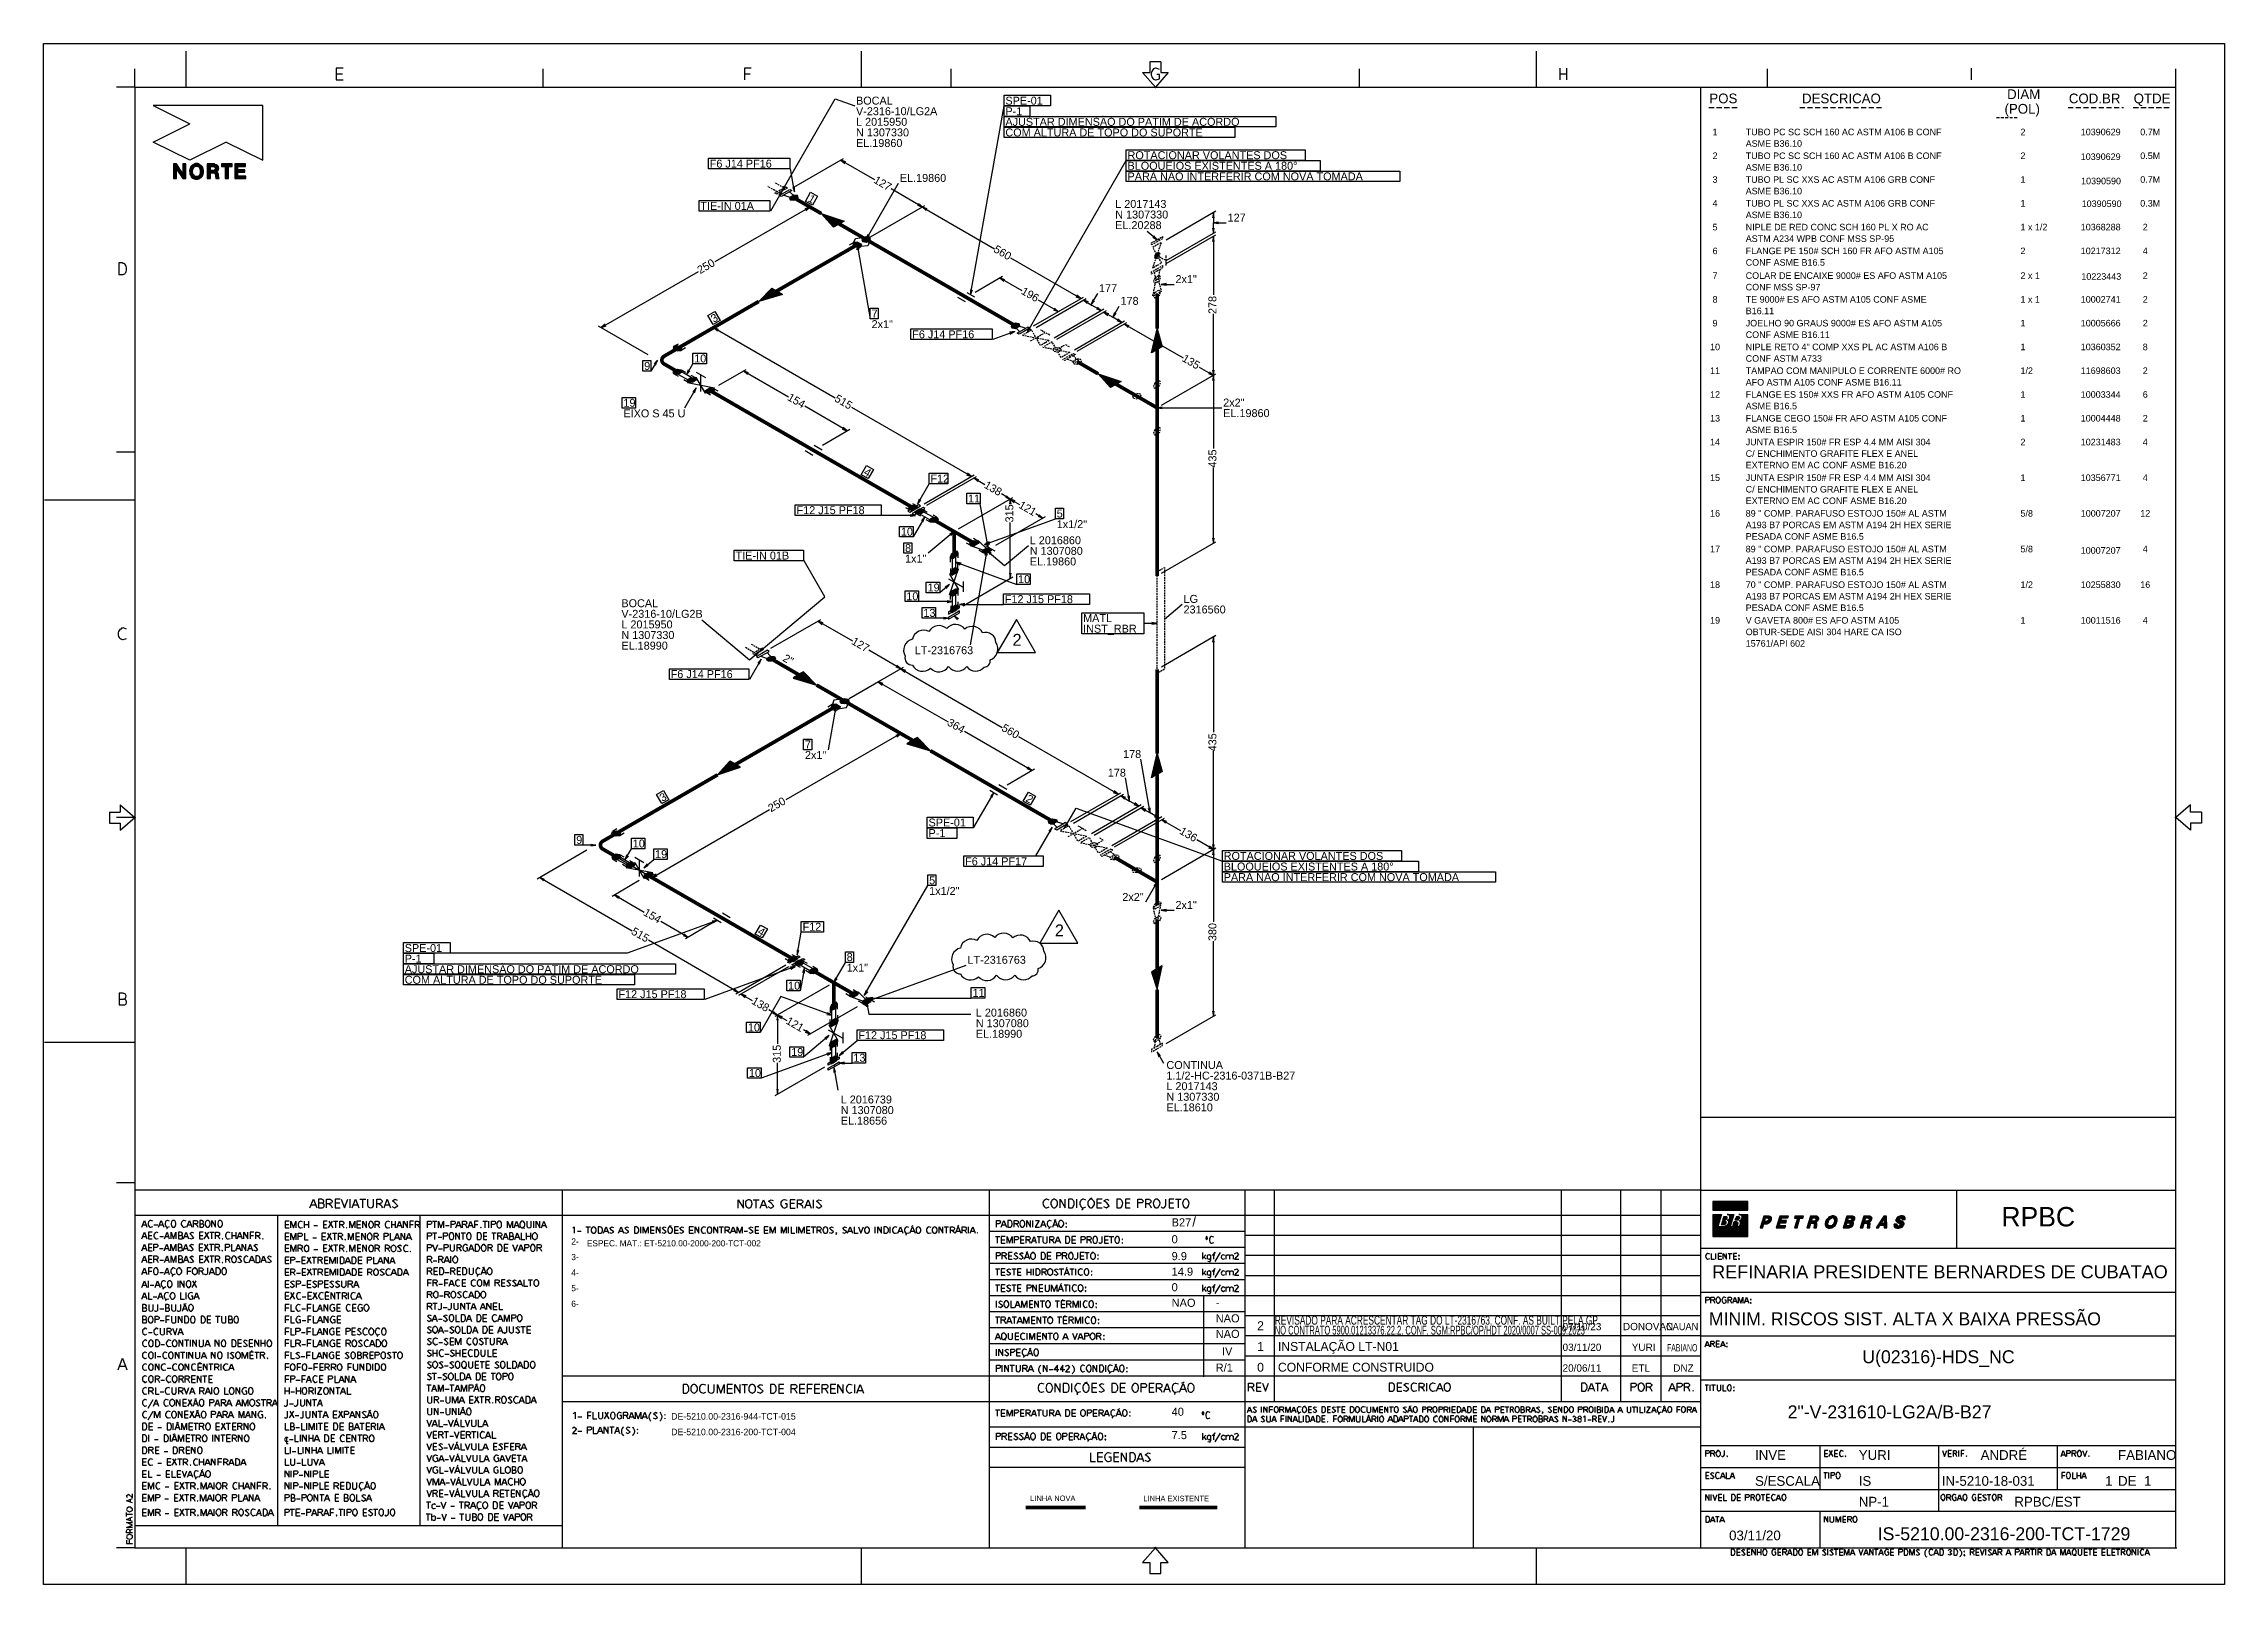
# Model space of a CAD drawing. Extents: x 0 to 597, y 0 to 422.
import ezdxf
from ezdxf.enums import TextEntityAlignment as Align

# ---------------------------------------------------------------- set-up
doc = ezdxf.new("R2010")
doc.units = 0
doc.header["$MEASUREMENT"] = 0
doc.linetypes.add('GT100', pattern=[0.7, 0.466667, -0.233333])
doc.linetypes.add('GT101', pattern=[2.1, 1.4, -0.7])
doc.layers.add('GT_1', color=7, linetype='Continuous')
doc.styles.add('HTX1', font='O8116901', dxfattribs={"width": 1.02})

msp = doc.modelspace()

# ---------------------------------------------------------------- texts
at = {"layer": 'GT_1', "style": 'HTX1'}
for s, height, width, p in [('BOCAL', 2.1744, 1.02, (222.443, 405.055)), ('SPE-01', 2.1744, 1.02, (263.345, 405.041)), ('POS', 2.6625, 1.02, (456.09, 405.41)), ('DESCRICAO', 2.6625, 1.02, (481.459, 405.41)), ('DIAM', 2.6625, 1.02, (537.62, 406.565)), ('COD.BR', 2.6625, 1.02, (554.522, 405.41)), ('QTDE', 2.6625, 1.02, (572.26, 405.41)), ('V-2316-10/LG2A', 2.17437, 1.02, (222.443, 402.156)), ('L 2015950', 2.1744, 1.02, (222.443, 399.257)), ('AJUSTAR DIMENSÃO DO PATIM DE ACORDO', 2.17437, 1.02, (263.345, 399.243)), ('P-1', 2.1744, 1.02, (263.345, 402.142)), ('-----', 2.6625, 1.02, (534.501, 400.44)), ('(POL)', 2.6625, 1.02, (536.909, 402.57)), ('N 1307330', 2.1744, 1.02, (222.443, 396.358)), ('EL.19860', 2.1744, 1.02, (222.443, 393.458)), ('COM ALTURA DE TOPO DO SUPORTE', 2.17437, 1.02, (263.345, 396.344)), ('  1', 1.8, 1.02, (455.607, 396.653)), ('ASME B36.10', 1.8, 1.02, (466.044, 393.495)), ('TUBO PC SC SCH 160 AC ASTM A106 B CONF', 1.8, 1.02, (466.044, 396.653)), ('2', 1.8, 1.02, (541.276, 396.653)), ('10390629', 1.8, 1.02, (557.777, 396.653)), (' 0.7M', 1.8, 1.02, (573.396, 396.653)), ('F6 J14 PF16', 2.17437, 1.02, (182.393, 387.802)), ('ROTACIONAR VOLANTES DOS', 2.17437, 1.02, (296.789, 390.112)), ('BLOQUEIOS EXISTENTES A 180%%D', 2.17437, 1.02, (296.789, 387.213)), ('  2', 1.8, 1.02, (455.607, 390.145)), ('ASME B36.10', 1.8, 1.02, (466.044, 386.987)), ('TUBO PC SC SCH 160 AC ASTM A106 B CONF', 1.8, 1.02, (466.044, 390.145)), ('2', 1.8, 1.02, (541.276, 390.145)), ('10390629', 1.8, 1.02, (557.777, 389.894)), (' 0.5M', 1.8, 1.02, (573.396, 390.145)), ('EL.19860', 2.1744, 1.02, (234.442, 383.897)), ('PARA NÃO INTERFERIR COM NOVA TOMADA', 2.17437, 1.02, (296.789, 384.314)), ('  3', 1.8, 1.02, (455.607, 383.637)), ('ASME B36.10', 1.8, 1.02, (466.044, 380.479)), ('TUBO PL SC XXS AC ASTM A106 GRB CONF', 1.8, 1.02, (466.044, 383.637)), ('1', 1.8, 1.02, (541.276, 383.637)), ('10390590', 1.8, 1.02, (557.874, 383.242)), (' 0.7M', 1.8, 1.02, (573.396, 383.637)), ('TIE-IN 01A', 2.1744, 1.02, (179.82, 376.229)), ('L 2017143', 2.1744, 1.02, (293.411, 376.77)), ('  4', 1.8, 1.02, (455.607, 377.128)), ('TUBO PL SC XXS AC ASTM A106 GRB CONF', 1.8, 1.02, (466.044, 377.128)), ('1', 1.8, 1.02, (541.276, 377.128)), ('10390590', 1.8, 1.02, (558.036, 377.014)), (' 0.3M', 1.8, 1.02, (573.396, 377.128)), ('N 1307330', 2.1744, 1.02, (293.411, 373.871)), ('EL.20288', 2.1744, 1.02, (293.411, 370.972)), ('127', 2.1744, 1.02, (324.186, 373.034)), ('  5', 1.8, 1.02, (455.607, 370.62)), ('ASME B36.10', 1.8, 1.02, (466.044, 373.97)), ('NIPLE DE RED CONC SCH 160 PL X RO AC', 1.8, 1.02, (466.044, 370.62)), ('1 x 1/2', 1.8, 1.02, (541.276, 370.62)), ('10368288', 1.8, 1.02, (557.777, 370.62)), ('  2', 1.8, 1.02, (573.396, 370.62)), ('  6', 1.8, 1.02, (455.607, 364.112)), ('ASTM A234 WPB CONF MSS SP-95', 1.8, 1.02, (466.044, 367.462)), ('FLANGE PE 150# SCH 160 FR AFO ASTM A105', 1.8, 1.02, (466.044, 364.112)), ('2', 1.8, 1.02, (541.276, 364.112)), ('10217312', 1.8, 1.02, (557.777, 364.112)), ('  4', 1.8, 1.02, (573.396, 364.112)), ('2x1"', 2.1744, 1.02, (309.915, 356.207)), ('  7', 1.8, 1.02, (455.607, 357.345)), ('CONF ASME B16.5', 1.8, 1.02, (466.044, 360.954)), ('COLAR DE ENCAIXE 9000# ES AFO ASTM A105', 1.8, 1.02, (466.044, 357.345)), ('2 x 1', 1.8, 1.02, (541.276, 357.345)), ('10223443', 1.8, 1.02, (557.947, 357.106)), ('  2', 1.8, 1.02, (573.396, 357.345)), ('177', 2.1744, 1.02, (288.97, 353.722)), ('178', 2.1744, 1.02, (294.863, 350.243)), ('  8', 1.8, 1.02, (455.607, 350.836)), ('TE 9000# ES AFO ASTM A105 CONF ASME', 1.8, 1.02, (466.044, 350.836)), ('CONF MSS SP-97', 1.8, 1.02, (466.044, 354.187)), ('1 x 1', 1.8, 1.02, (541.276, 350.836)), ('10002741', 1.8, 1.02, (557.777, 350.836)), ('  2', 1.8, 1.02, (573.396, 350.836)), ('7', 2.174, 1.02, (226.703, 346.764)), ('B16.11', 1.8, 1.02, (466.044, 347.678)), ('2x1"', 2.1744, 1.02, (226.703, 343.865)), ('F6 J14 PF16', 2.17437, 1.02, (237.836, 341.084)), ('  9', 1.8, 1.02, (455.607, 344.328)), ('JOELHO 90 GRAUS 9000# ES AFO ASTM A105', 1.8, 1.02, (466.044, 344.328)), ('CONF ASME B16.11', 1.8, 1.02, (466.044, 341.17)), ('1', 1.8, 1.02, (541.276, 344.328)), ('10005666', 1.8, 1.02, (557.777, 344.328)), ('  2', 1.8, 1.02, (573.396, 344.328)), ('9', 2.174, 1.02, (164.436, 332.422)), ('10', 2.1744, 1.02, (178.139, 334.481)), (' 10', 1.8, 1.02, (455.607, 337.82)), ('CONF ASTM A733', 1.8, 1.02, (466.044, 334.662)), ('NIPLE RETO 4" COMP XXS PL AC ASTM A106 B', 1.8, 1.02, (466.044, 337.82)), ('1', 1.8, 1.02, (541.276, 337.82)), ('10360352', 1.8, 1.02, (557.777, 337.82)), ('  8', 1.8, 1.02, (573.396, 337.82)), (' 11', 1.8, 1.02, (455.607, 331.311)), ('AFO ASTM A105 CONF ASME B16.11', 1.8, 1.02, (466.044, 328.153)), ('TAMPAO COM MANIPULO E CORRENTE 6000# RO', 1.8, 1.02, (466.044, 331.311)), ('1/2', 1.8, 1.02, (541.276, 331.311)), ('11698603', 1.8, 1.02, (557.777, 331.311)), ('  2', 1.8, 1.02, (573.396, 331.311)), ('19', 2.1744, 1.02, (158.756, 322.34)), ('2x2"', 2.1744, 1.02, (322.979, 322.411)), (' 12', 1.8, 1.02, (455.607, 324.803)), ('ASME B16.5', 1.8, 1.02, (466.044, 321.645)), ('FLANGE ES 150# XXS FR AFO ASTM A105 CONF', 1.8, 1.02, (466.044, 324.803)), ('1', 1.8, 1.02, (541.276, 324.803)), ('10003344', 1.8, 1.02, (557.777, 324.803)), ('  6', 1.8, 1.02, (573.396, 324.803)), ('EIXO S 45 U', 2.17437, 1.02, (158.756, 319.441)), ('EL.19860', 2.1744, 1.02, (322.979, 319.512)), (' 13', 1.8, 1.02, (455.607, 318.295)), ('ASME B16.5', 1.8, 1.02, (466.044, 315.137)), ('FLANGE CEGO 150# FR AFO ASTM A105 CONF', 1.8, 1.02, (466.044, 318.295)), ('1', 1.8, 1.02, (541.276, 318.295)), ('10004448', 1.8, 1.02, (557.777, 318.295)), ('  2', 1.8, 1.02, (573.396, 318.295)), (' 14', 1.8, 1.02, (455.607, 311.786)), ('JUNTA ESPIR 150# FR ESP 4.4 MM AISI 304', 1.8, 1.02, (466.044, 311.786)), ('C/ ENCHIMENTO GRAFITE FLEX E ANEL', 1.8, 1.02, (466.044, 308.628)), ('2', 1.8, 1.02, (541.276, 311.786)), ('10231483', 1.8, 1.02, (557.777, 311.786)), ('  4', 1.8, 1.02, (573.396, 311.786)), ('EXTERNO EM AC CONF ASME B16.20', 1.8, 1.02, (466.044, 305.47)), ('F12', 2.1744, 1.02, (242.82, 301.608)), (' 15', 1.8, 1.02, (455.607, 302.024)), ('JUNTA ESPIR 150# FR ESP 4.4 MM AISI 304', 1.8, 1.02, (466.044, 302.024)), ('C/ ENCHIMENTO GRAFITE FLEX E ANEL', 1.8, 1.02, (466.044, 298.866)), ('1', 1.8, 1.02, (541.276, 302.024)), ('10356771', 1.8, 1.02, (557.777, 302.024)), ('  4', 1.8, 1.02, (573.396, 302.024)), ('F12 J15 PF18', 2.17437, 1.02, (206.167, 292.946)), ('11', 2.1744, 1.02, (253.115, 296.141)), ('5', 2.174, 1.02, (277.397, 292.023)), (' 16', 1.8, 1.02, (455.607, 292.261)), ('89 " COMP. PARAFUSO ESTOJO 150# AL ASTM', 1.8, 1.02, (466.044, 292.261)), ('EXTERNO EM AC CONF ASME B16.20', 1.8, 1.02, (466.044, 295.708)), ('5/8', 1.8, 1.02, (541.276, 292.261)), ('10007207', 1.8, 1.02, (557.777, 292.261)), (' 12', 1.8, 1.02, (573.396, 292.261)), ('10', 2.1744, 1.02, (234.726, 287.053)), ('L 2016860', 2.1744, 1.02, (270.013, 284.71)), ('1x1/2"', 2.1744, 1.02, (277.397, 289.124)), ('A193 B7 PORCAS EM ASTM A194 2H HEX SERIE', 1.8, 1.02, (466.044, 289.103)), ('PESADA CONF ASME B16.5', 1.8, 1.02, (466.044, 285.945)), ('TIE-IN 01B', 2.1744, 1.02, (189.465, 280.521)), ('8', 2.174, 1.02, (235.862, 282.58)), ('1x1"', 2.1744, 1.02, (235.862, 279.681)), ('N 1307080', 2.1744, 1.02, (270.013, 281.811)), ('EL.19860', 2.1744, 1.02, (270.013, 278.912)), (' 17', 1.8, 1.02, (455.607, 282.499)), ('A193 B7 PORCAS EM ASTM A194 2H HEX SERIE', 1.8, 1.02, (466.044, 279.341)), ('89 " COMP. PARAFUSO ESTOJO 150# AL ASTM', 1.8, 1.02, (466.044, 282.499)), ('5/8', 1.8, 1.02, (541.276, 282.499)), ('10007207', 1.8, 1.02, (557.777, 282.115)), ('  4', 1.8, 1.02, (573.396, 282.499)), ('10', 2.1744, 1.02, (266.818, 274.06)), ('PESADA CONF ASME B16.5', 1.8, 1.02, (466.044, 276.183)), ('BOCAL', 2.1744, 1.02, (158.202, 267.475)), ('10', 2.1744, 1.02, (236.217, 269.374)), ('19', 2.1744, 1.02, (242.039, 271.788)), ('F12 J15 PF18', 2.17437, 1.02, (263.197, 268.593)), ('LG', 2.1744, 1.02, (312.116, 268.664)), (' 18', 1.8, 1.02, (455.607, 272.736)), ('A193 B7 PORCAS EM ASTM A194 2H HEX SERIE', 1.8, 1.02, (466.044, 269.578)), ('70 " COMP. PARAFUSO ESTOJO 150# AL ASTM', 1.8, 1.02, (466.044, 272.736)), ('1/2', 1.8, 1.02, (541.276, 272.736)), ('10255830', 1.8, 1.02, (557.777, 272.736)), (' 16', 1.8, 1.02, (573.396, 272.736)), ('V-2316-10/LG2B', 2.17437, 1.02, (158.202, 264.576)), ('L 2015950', 2.1744, 1.02, (158.202, 261.677)), ('13', 2.1744, 1.02, (240.903, 264.83)), ('MATL', 2.1744, 1.02, (284.627, 263.41)), ('2316560', 2.1744, 1.02, (312.116, 265.765)), (' 19', 1.8, 1.02, (455.607, 262.974)), ('V GAVETA 800# ES AFO ASTM A105', 1.8, 1.02, (466.044, 262.974)), ('PESADA CONF ASME B16.5', 1.8, 1.02, (466.044, 266.42)), ('1', 1.8, 1.02, (541.276, 262.974)), ('10011516', 1.8, 1.02, (557.777, 262.974)), ('  4', 1.8, 1.02, (573.396, 262.974)), ('N 1307330', 2.1744, 1.02, (158.202, 258.777)), ('EL.18990', 2.1744, 1.02, (158.202, 255.878)), ('LT-2316763', 2.1744, 1.02, (238.519, 254.606)), ('2', 3.262, 1.02, (265.3, 256.91)), ('INST_RBR', 2.1744, 1.02, (284.627, 260.511)), ('OBTUR-SEDE AISI 304 HARE CA ISO', 1.8, 1.02, (466.044, 259.816)), ('15761/API 602', 1.8, 1.02, (466.044, 256.658)), ('F6 J14 PF16', 2.17437, 1.02, (171.691, 248.074)), ('2x1"', 2.1744, 1.02, (208.456, 225.934)), ('7', 2.174, 1.02, (208.456, 228.833)), ('178', 2.1744, 1.02, (295.573, 226.206)), ('178', 2.1744, 1.02, (291.384, 221.094)), ('SPE-01', 2.1744, 1.02, (242.301, 207.451)), ('9', 2.174, 1.02, (145.834, 202.705)), ('10', 2.1744, 1.02, (161.312, 201.711)), ('P-1', 2.1744, 1.02, (242.301, 204.552)), ('19', 2.1744, 1.02, (167.418, 198.8)), ('F6 J14 PF17', 2.17437, 1.02, (252.313, 196.824)), ('ROTACIONAR VOLANTES DOS', 2.17437, 1.02, (323.121, 198.303)), ('BLOQUEIOS EXISTENTES A 180%%D', 2.17437, 1.02, (323.121, 195.404)), ('5', 2.174, 1.02, (242.465, 191.629)), ('PARA NÃO INTERFERIR COM NOVA TOMADA', 2.17437, 1.02, (323.121, 192.505)), ('1x1/2"', 2.1744, 1.02, (242.465, 188.73)), ('2x2"', 2.1744, 1.02, (295.36, 187.085)), ('2x1"', 2.1744, 1.02, (309.915, 184.884)), ('F12', 2.1744, 1.02, (207.817, 178.92)), ('2', 3.262, 1.02, (276.893, 177.382)), ('SPE-01', 2.1744, 1.02, (98.878, 173.098)), ('AJUSTAR DIMENSÃO DO PATIM DE ACORDO', 2.17437, 1.02, (98.878, 167.3)), ('P-1', 2.1744, 1.02, (98.878, 170.199)), ('8', 2.174, 1.02, (219.887, 170.613)), ('1x1"', 2.1744, 1.02, (219.887, 167.714)), ('LT-2316763', 2.1744, 1.02, (252.955, 169.867)), ('COM ALTURA DE TOPO DO SUPORTE', 2.17437, 1.02, (98.878, 164.401)), ('F12 J15 PF18', 2.17437, 1.02, (157.396, 160.46)), ('10', 2.1744, 1.02, (203.841, 162.803)), ('11', 2.1744, 1.02, (254.347, 160.815)), ('L 2016860', 2.1744, 1.02, (255.248, 155.418)), ('10', 2.1744, 1.02, (192.836, 151.372)), ('F12 J15 PF18', 2.17437, 1.02, (223.082, 149.242)), ('N 1307080', 2.1744, 1.02, (255.248, 152.519)), ('EL.18990', 2.1744, 1.02, (255.248, 149.62)), ('19', 2.1744, 1.02, (204.693, 144.627)), ('13', 2.1744, 1.02, (221.733, 143.065)), ('10', 2.1744, 1.02, (193.12, 138.876)), ('CONTINUA', 2.1744, 1.02, (307.431, 141.075)), ('1.1/2-HC-2316-0371B-B27', 2.17437, 1.02, (307.431, 138.176)), ('L 2017143', 2.1744, 1.02, (307.431, 135.277)), ('L 2016739', 2.1744, 1.02, (218.255, 131.63)), ('N 1307330', 2.1744, 1.02, (307.431, 132.378)), ('EL.18610', 2.1744, 1.02, (307.431, 129.478)), ('N 1307080', 2.1744, 1.02, (218.255, 128.731)), ('EL.18656', 2.1744, 1.02, (218.255, 125.832)), ('RPBC', 5.325, 1.02, (536.05, 97.98)), ('RPBC', 5.325, 1.02, (536.05, 97.98)), ('0', 2.219, 1.02, (308.85, 93.365)), ('B27', 2.2188, 1.02, (308.85, 97.98)), ('/', 2.663, 1.02, (314.53, 97.98)), ('9.9', 2.2188, 1.02, (308.85, 88.75)), ('14.9', 2.2188, 1.02, (308.85, 84.49)), ('0', 2.219, 1.02, (308.85, 80.23)), ('NAO', 2.2188, 1.02, (308.85, 75.97)), ('-', 2.219, 1.02, (320.92, 75.97)), ('NAO', 2.2188, 1.02, (320.92, 71.71)), ('2', 2.441, 1.02, (332.28, 69.58)), ('REVISADO PARA ACRESCENTAR TAG DO LT-2316763, CONF. AS BUILT PELA GP.', 2.44062, 0.7, (337.096, 71.078)), ('07/10/23', 2, 1.02, (415.909, 69.553)), ('MINIM. RISCOS SIST. ALTA X BAIXA PRESSÃO', 3.55, 1.02, (455.953, 70.905)), ('NAO', 2.2188, 1.02, (320.92, 67.45)), ('1', 2.441, 1.02, (332.28, 63.9)), ('NO CONTRATO 5900.01213376.22.2, CONF. SGM:RPBC/OP/HDT 2020/0007 SS-009.2023', 2.44062, 0.63, (337.096, 68.352)), ('INSTALAÇÃO LT-N01', 2.44062, 1.02, (337.96, 63.9)), ('03/11/20', 2, 1.02, (415.902, 63.9)), ('DONOVAN', 2, 1.02, (432.423, 69.58)), ('YURI', 2, 1.02, (434.84, 63.9)), ('R/1', 2.2188, 1.02, (320.92, 58.22)), ('IV', 2.2188, 1.02, (322.645, 62.71)), ('0', 2.441, 1.02, (332.28, 58.22)), ('CONFORME CONSTRUIDO', 2.44062, 1.02, (337.96, 58.22)), ('20/06/11', 2, 1.02, (415.902, 58.22)), ('ETL', 2, 1.02, (434.84, 58.22)), ('DNZ', 2, 1.02, (446.2, 58.22)), ('U(02316)-HDS_NC', 3.55, 1.02, (497.968, 60.525)), ('40', 2.2188, 1.02, (308.85, 46.15)), ('2"-V-231610-LG2A/B-B27', 3.55, 1.02, (477.524, 45.44)), ('7.5', 2.2188, 1.02, (308.85, 39.76)), ('INVE', 2.6625, 1.02, (468.6, 34.08)), ('YURI', 2.6625, 1.02, (497, 34.08)), ('ANDRÉ', 2.6625, 1.02, (530.37, 34.08)), ('FABIANO', 2.6625, 1.02, (568, 34.08)), ('LINHA NOVA', 1.5, 1.02, (270.13, 22.818)), ('LINHA EXISTENTE', 1.5, 1.02, (301.139, 22.752)), ('S/ESCALA', 2.6625, 1.02, (468.6, 26.98)), ('NP-1', 2.6625, 1.02, (497, 21.3)), ('IS', 2.6625, 1.02, (497, 26.98)), ('IN-5210-18-031', 2.6625, 1.02, (519.72, 26.98)), ('RPBC/EST', 2.6625, 1.02, (539.6, 21.3)), ('1', 2.663, 1.02, (564.45, 26.98)), ('DE', 2.6625, 1.02, (568, 26.98)), ('1', 2.663, 1.02, (575.1, 26.98)), ('03/11/20', 2.6625, 1.02, (461.5, 12.07)), ('IS-5210.00-2316-200-TCT-1729', 3.55, 1.02, (502.183, 12.07))]:
    msp.add_text(s, height=height, dxfattribs=dict(at, width=width)).set_placement(p)
at = {"layer": 'GT_1', "style": 'HTX1', "width": 1.02}
for s, height, rotation, p in [('127', 2.1744, 330, (227.065, 383.801)), ('1', 2.174, 330, (209.071, 378.691)), ('560', 2.1744, 330, (259.903, 364.844)), ('250', 2.1744, 30, (179.761, 358.631)), ('196', 2.1744, 330, (267.457, 353.377)), ('278', 2.1744, 90, (321.116, 347.723)), ('3', 2.174, 30, (183.475, 345.285)), ('135', 2.1744, 330, (311.508, 334.97)), ('154', 2.1744, 330, (203.45, 324.303)), ('515', 2.1744, 330, (216.344, 323.983)), ('435', 2.1744, 90, (321.116, 305.69)), ('4', 2.174, 330, (224.336, 303.857)), ('138', 2.1744, 330, (257.311, 300.305)), ('315', 2.1744, 90, (265.523, 290.674)), ('121', 2.1744, 330, (266.754, 294.838)), ('127', 2.1744, 330, (220.995, 257.527)), ('2"', 2.1744, 330, (202.177, 252.897)), ('364', 2.1744, 330, (247.186, 235.304)), ('560', 2.1744, 330, (262.068, 233.813)), ('435', 2.1744, 90, (321.116, 228.017)), ('3', 2.174, 30, (169.417, 214.148)), ('250', 2.1744, 30, (199.144, 211.306)), ('2', 2.174, 330, (268.711, 214.468)), ('136', 2.1744, 330, (310.81, 205.591)), ('515', 2.1744, 330, (160.715, 178.114)), ('154', 2.1744, 330, (164.024, 183.297)), ('4', 2.174, 330, (195.297, 178.116)), ('380', 2.1744, 90, (321.116, 176.08)), ('138', 2.1744, 330, (193.623, 159.086)), ('121', 2.1744, 330, (203.066, 153.619)), ('315', 2.1744, 90, (201.835, 142.746))]:
    msp.add_text(s, height=height, rotation=rotation, dxfattribs=at).set_placement(p)
at = {"layer": 'GT_1', "style": 'HTX1'}
for s, height, p in [('3-', 1.7, (144.485, 88.75)), ('2-', 1.7, (144.485, 93.01)), ('ESPEC. MAT.: ET-5210.00-2000-200-TCT-002', 1.7, (148.745, 92.515)), ('4-', 1.7, (144.485, 84.49)), ('5-', 1.7, (144.485, 80.23)), ('6-', 1.7, (144.485, 75.97)), ('DE-5210.00-2316-944-TCT-015', 1.8, (171.82, 45.085)), ('DE-5210.00-2316-200-TCT-004', 1.8, (171.82, 40.825))]:
    msp.add_text(s, height=height, dxfattribs=at).set_placement(p)
for s, height, width, p, p2 in [('REFINARIA PRESIDENTE BERNARDES DE CUBATAO', 3.55, 1.295347, (456.863, 83.78), (581.603, 83.78)), ('CAUAN', 2, 1.387391, (444.214, 69.58), (453.064, 69.58)), ('FABIANO', 2, 0.677435, (444.495, 63.756), (452.817, 63.756))]:
    msp.add_text(s, height=height, dxfattribs=dict(at, width=width)).set_placement(p, p2, align=Align.FIT)

# ---------------------------------------------------------------- linework, layer by layer
at = {"linetype": 'GT101'}
for p, q in [((455.972, 404.254), (463.885, 404.254)), ((480.86, 404.254), (503.543, 404.254)), ((554.316, 404.254), (569.444, 404.254)), ((572.159, 404.254), (581.95, 404.254))]:
    msp.add_line(p, q, dxfattribs=at)
at = {"linetype": 'Continuous'}
msp.add_lwpolyline([(0, 421.74), (597.11, 421.74), (597.11, 0), (0, 0)], close=True, dxfattribs=at)
at = {"color": 1, "linetype": 'Continuous'}
for points in [[(259.158, 253.072, 0.5), (260.739, 257.815, 0.5), (257.113, 260.441, 0.5), (252.224, 261.461, 0.5), (247.262, 261.606, 0.5), (242.403, 260.785, 0.5), (237.862, 258.701, 0.5), (235.882, 254.11, 0.5), (237.888, 251.635, 0.5), (242.805, 250.793, 0.5), (247.783, 251.252, 0.5), (252.751, 251.257, 0.5), (257.493, 251.095, 0.5)], [(272.303, 168.558, 0.5), (273.884, 173.301, 0.5), (270.258, 175.927, 0.5), (265.369, 176.947, 0.5), (260.407, 177.092, 0.5), (255.548, 176.271, 0.5), (251.008, 174.187, 0.5), (249.027, 169.596, 0.5), (251.033, 167.121, 0.5), (255.95, 166.279, 0.5), (260.929, 166.738, 0.5), (265.896, 166.743, 0.5), (270.638, 166.581, 0.5)]]:
    msp.add_lwpolyline(points, format="xyb", close=True, dxfattribs=at)
for points in [[(271.595, 255.048), (266.365, 264.108), (261.134, 255.048)], [(283.188, 175.521), (277.958, 184.58), (272.727, 175.521)]]:
    msp.add_lwpolyline(points, close=True, dxfattribs=at)
at = {"layer": 'GT_1', "flags": 128}
for points in [[(0, 417.48), (0, 421.74), (4.26, 421.74)], [(39, 409.8), (39, 419.7)], [(223.9, 409.8), (223.9, 419.7)], [(408.8, 409.8), (408.8, 419.7)], [(592.85, 421.74), (597.11, 421.74), (597.11, 417.48)], [(25, 409.8), (25, 414.8)], [(82, 415), (80.1, 415), (80.1, 411.8), (82, 411.8)], [(80.1, 413.5), (81.8, 413.5)], [(136.8, 409.8), (136.8, 414.8)], [(193.7, 415), (191.9, 415), (191.9, 411.8)], [(191.9, 413.5), (193.5, 413.5)], [(248.5, 409.8), (248.5, 414.8)], [(300.9, 413.8), (304.4, 409.8)], [(300.9, 413.8), (302.9, 413.8)], [(302.9, 416.8), (302.9, 413.8)], [(305.9, 416.8), (302.9, 416.8)], [(305.5, 414.7), (304.6, 415), (304.4, 415), (304.2, 414.9), (303.9, 414.8), (303.7, 414.6), (303.5, 414.3), (303.4, 414.1), (303.3, 413.7), (303.3, 413.4), (303.3, 413.1), (303.4, 412.7), (303.5, 412.5), (303.7, 412.2), (303.9, 412), (304.2, 411.9), (304.4, 411.8), (304.6, 411.8), (305.5, 412.1), (305.5, 413.3), (304.8, 413.3)], [(307.9, 413.8), (304.4, 409.8)], [(305.9, 416.8), (305.9, 413.8)], [(305.9, 413.8), (307.9, 413.8)], [(360.3, 409.8), (360.3, 414.8)], [(415.2, 411.8), (415.2, 415)], [(415.2, 413.5), (417, 413.5)], [(417, 415), (417, 411.8)], [(472, 409.8), (472, 414.8)], [(527.9, 411.8), (527.9, 415)], [(583.8, 409.8), (583.8, 414.8)], [(25, 409.8), (20, 409.8)], [(25, 409.8), (25, 10)], [(25, 409.8), (583.8, 409.8)], [(25, 10), (583.8, 10), (583.8, 409.8)], [(202.208, 381.412), (216.763, 406.617), (222.088, 404.7)], [(262.99, 407.597), (275.734, 407.597), (275.734, 404.686), (262.99, 404.686), (262.99, 407.597)], [(304.3, 409.9), (304.4, 410), (304.6, 409.8), (304.4, 409.6), (304.2, 409.8), (304.3, 409.9), (304.4, 409.9), (304.5, 409.8), (304.4, 409.7), (304.3, 409.8), (304.3, 409.9)], [(453.8, 10), (453.8, 409.8)], [(453.8, 409.8), (583.8, 409.8)], [(583.8, 10), (583.8, 409.8)], [(60, 404.8), (30, 404.8)], [(30, 404.8), (40, 399.8)], [(60, 389.8), (60, 404.8)], [(253.825, 353.012), (262.99, 404.686)], [(262.99, 404.686), (270.033, 404.686), (270.033, 401.775), (262.99, 401.775), (262.99, 404.686)], [(262.99, 401.775), (337.394, 401.775), (337.394, 398.935), (262.99, 398.935), (262.99, 401.775)], [(30, 394.8), (40, 399.8)], [(40, 389.8), (30, 394.8)], [(50, 394.8), (40, 389.8)], [(50, 394.8), (60, 389.8)], [(262.99, 398.864), (326.15, 398.864), (326.15, 396.024), (262.99, 396.024), (262.99, 398.864)], [(36, 384.8), (36.4, 384.8), (36.4, 387.4), (38.1, 384.8), (38.9, 384.8), (38.9, 388.8), (38.1, 388.8), (38.1, 386.1), (36.4, 388.8), (35.6, 388.8), (35.6, 384.8), (36, 384.8)], [(35.6, 388.6), (36.5, 388.6)], [(35.6, 388.4), (36.7, 388.4)], [(35.6, 388.2), (36.8, 388.2)], [(38.1, 388.6), (38.9, 388.6)], [(38.1, 388.4), (38.9, 388.4)], [(38.1, 388.2), (38.9, 388.2)], [(40, 386.6), (40, 386.4), (40, 386), (40.2, 385.7), (40.4, 385.4), (40.6, 385.1), (40.9, 384.9), (41.2, 384.7), (41.5, 384.6), (41.9, 384.6), (42.2, 384.6), (42.5, 384.7), (42.8, 384.9), (43.1, 385.1), (43.4, 385.4), (43.6, 385.7), (43.7, 386), (43.8, 386.4), (43.8, 386.8), (43.8, 387.1), (43.7, 387.5), (43.6, 387.8), (43.4, 388.1), (43.1, 388.4), (42.8, 388.6), (42.5, 388.8), (42.2, 388.9), (41.9, 388.9), (41.6, 388.9), (41.4, 388.8), (41.1, 388.7), (40.9, 388.6), (40.7, 388.5), (40.5, 388.3), (40.3, 388.1), (40.2, 387.8), (40.1, 387.6), (40, 387.3), (39.9, 387), (39.9, 386.8), (40, 386.6)], [(40.4, 388.2), (41.7, 388.2)], [(40.6, 388.4), (43.1, 388.4)], [(40.8, 386.9), (40.8, 387), (40.9, 387.2), (40.9, 387.5), (41.1, 387.7), (41.2, 387.9), (41.3, 388), (41.5, 388.1), (41.7, 388.2), (41.9, 388.2), (42.1, 388.2), (42.2, 388.1), (42.4, 388), (42.6, 387.9), (42.7, 387.7), (42.8, 387.5), (42.9, 387.2), (42.9, 387), (42.9, 386.7), (42.9, 386.5), (42.9, 386.2), (42.8, 386), (42.7, 385.8), (42.6, 385.6), (42.4, 385.5), (42.3, 385.4), (42.1, 385.4), (41.9, 385.4), (41.7, 385.4), (41.5, 385.4), (41.3, 385.5), (41.2, 385.7), (41, 385.8), (40.9, 386), (40.9, 386.2), (40.8, 386.5), (40.8, 386.7), (40.8, 386.9)], [(40.9, 388.6), (42.9, 388.6)], [(41.3, 388.8), (42.5, 388.8)], [(42, 388.2), (43.3, 388.2)], [(45.3, 384.8), (45.7, 384.8), (45.7, 386.4), (46.3, 386.4), (46.5, 386.4), (46.7, 386.3), (46.9, 386.2), (47, 386), (47.1, 385.8), (47.1, 385.5), (47.2, 384.8), (48.1, 384.8), (47.9, 385.4), (47.9, 385.9), (47.8, 386.2), (47.7, 386.4), (47.6, 386.5), (47.5, 386.6), (47.3, 386.7), (47.5, 386.8), (47.7, 386.9), (47.8, 387.1), (47.9, 387.2), (47.9, 387.5), (48, 387.7), (47.9, 387.9), (47.9, 388.1), (47.8, 388.2), (47.6, 388.4), (47.5, 388.5), (47.3, 388.6), (47, 388.7), (46.8, 388.8), (46.6, 388.8), (44.8, 388.8), (44.8, 384.8), (45.3, 384.8)], [(44.8, 388.6), (47.3, 388.6)], [(44.8, 388.4), (47.6, 388.4)], [(44.8, 388.2), (47.8, 388.2)], [(50.2, 384.8), (50.6, 384.8), (50.6, 388.1), (51.6, 388.1), (51.6, 388.8), (48.7, 388.8), (48.7, 388.1), (49.7, 388.1), (49.7, 384.8), (50.2, 384.8)], [(48.7, 388.6), (51.6, 388.6)], [(48.7, 388.4), (51.6, 388.4)], [(48.7, 388.2), (51.6, 388.2)], [(53.9, 384.8), (55.4, 384.8), (55.4, 385.5), (53.2, 385.5), (53.2, 386.6), (55.1, 386.6), (55.1, 387.2), (53.2, 387.2), (53.2, 388.1), (55.3, 388.1), (55.3, 388.8), (52.4, 388.8), (52.4, 384.8), (53.9, 384.8)], [(52.4, 388.6), (55.3, 388.6)], [(52.4, 388.4), (55.3, 388.4)], [(52.4, 388.2), (55.3, 388.2)], [(182.038, 390.358), (204.338, 390.358), (204.338, 387.447), (182.038, 387.447), (182.038, 390.358)], [(205.403, 382.406), (219.035, 390.287)], [(219.674, 389.364), (218.325, 389.861), (219.39, 388.938)], [(218.325, 389.861), (227.484, 384.536)], [(269.303, 342.646), (296.434, 389.757)], [(296.434, 392.668), (345.454, 392.668), (345.454, 389.757), (296.434, 389.757), (296.434, 392.668)], [(296.434, 389.757), (349.505, 389.757), (349.505, 386.846), (296.434, 386.846), (296.434, 389.757)], [(35.6, 388), (36.9, 388)], [(35.6, 387.8), (37, 387.8)], [(35.6, 387.6), (37.2, 387.6)], [(35.6, 387.4), (36.4, 387.4)], [(35.6, 387.2), (36.4, 387.2)], [(35.6, 387), (36.4, 387)], [(35.6, 386.8), (36.4, 386.8)], [(35.6, 386.6), (36.4, 386.6)], [(35.6, 386.4), (36.4, 386.4)], [(35.6, 386.2), (36.4, 386.2)], [(35.6, 386), (36.4, 386)], [(35.6, 385.8), (36.4, 385.8)], [(35.6, 385.6), (36.4, 385.6)], [(35.6, 385.4), (36.4, 385.4)], [(35.6, 385.2), (36.4, 385.2)], [(35.6, 385), (36.4, 385)], [(35.6, 384.8), (36.4, 384.8)], [(36.5, 387.4), (37.3, 387.4)], [(36.6, 387.2), (37.4, 387.2)], [(36.7, 387), (37.5, 387)], [(36.8, 386.8), (37.7, 386.8)], [(37, 386.6), (37.8, 386.6)], [(37.1, 386.4), (37.9, 386.4)], [(37.2, 386.2), (38, 386.2)], [(37.3, 386), (38.9, 386)], [(37.5, 385.8), (38.9, 385.8)], [(37.6, 385.6), (38.9, 385.6)], [(37.7, 385.4), (38.9, 385.4)], [(37.8, 385.2), (38.9, 385.2)], [(38, 385), (38.9, 385)], [(38.1, 388), (38.9, 388)], [(38.1, 387.8), (38.9, 387.8)], [(38.1, 387.6), (38.9, 387.6)], [(38.1, 387.4), (38.9, 387.4)], [(38.1, 387.2), (38.9, 387.2)], [(38.1, 387), (38.9, 387)], [(38.1, 386.8), (38.9, 386.8)], [(38.1, 386.6), (38.9, 386.6)], [(38.1, 386.4), (38.9, 386.4)], [(38.1, 386.2), (38.9, 386.2)], [(38.1, 384.8), (38.9, 384.8)], [(39.9, 387), (40.8, 387)], [(39.9, 386.8), (40.8, 386.8)], [(39.9, 386.6), (40.8, 386.6)], [(40, 387.4), (40.9, 387.4)], [(40, 387.2), (40.9, 387.2)], [(40, 386.4), (40.8, 386.4)], [(40, 386.2), (40.9, 386.2)], [(40, 386), (40.9, 386)], [(40.1, 387.6), (41, 387.6)], [(40.1, 385.8), (41.1, 385.8)], [(40.2, 387.8), (41.1, 387.8)], [(40.2, 385.6), (41.2, 385.6)], [(40.3, 388), (41.3, 388)], [(40.3, 385.4), (41.6, 385.4)], [(40.5, 385.2), (43.2, 385.2)], [(40.7, 385), (43, 385)], [(41.1, 384.8), (42.7, 384.8)], [(42.2, 385.4), (43.4, 385.4)], [(42.4, 388), (43.5, 388)], [(42.5, 385.6), (43.5, 385.6)], [(42.6, 387.8), (43.6, 387.8)], [(42.7, 387.6), (43.7, 387.6)], [(42.7, 385.8), (43.6, 385.8)], [(42.8, 387.4), (43.7, 387.4)], [(42.8, 386), (43.7, 386)], [(42.9, 387.2), (43.8, 387.2)], [(42.9, 387), (43.8, 387)], [(42.9, 386.8), (43.8, 386.8)], [(42.9, 386.6), (43.8, 386.6)], [(42.9, 386.4), (43.8, 386.4)], [(42.9, 386.2), (43.8, 386.2)], [(44.8, 388), (45.7, 388)], [(44.8, 387.8), (45.7, 387.8)], [(44.8, 387.6), (45.7, 387.6)], [(44.8, 387.4), (45.7, 387.4)], [(44.8, 387.2), (45.7, 387.2)], [(44.8, 387), (47.7, 387)], [(44.8, 386.8), (47.5, 386.8)], [(44.8, 386.6), (47.5, 386.6)], [(44.8, 386.4), (47.7, 386.4)], [(44.8, 386.2), (45.7, 386.2)], [(44.8, 386), (45.7, 386)], [(44.8, 385.8), (45.7, 385.8)], [(44.8, 385.6), (45.7, 385.6)], [(44.8, 385.4), (45.7, 385.4)], [(44.8, 385.2), (45.7, 385.2)], [(44.8, 385), (45.7, 385)], [(44.8, 384.8), (45.7, 384.8)], [(46.2, 387), (45.7, 387), (45.7, 388.1), (46.6, 388.1), (47.2, 387.6), (46.6, 387), (46.2, 387)], [(46.8, 386.2), (47.8, 386.2)], [(46.9, 388), (47.9, 388)], [(47, 387.2), (47.9, 387.2)], [(47, 386), (47.8, 386)], [(47.1, 387.8), (48, 387.8)], [(47.1, 385.8), (47.9, 385.8)], [(47.1, 385.6), (47.9, 385.6)], [(47.1, 385.4), (47.9, 385.4)], [(47.1, 385.2), (48, 385.2)], [(47.2, 387.6), (48, 387.6)], [(47.2, 387.4), (47.9, 387.4)], [(47.2, 385), (48, 385)], [(47.2, 384.8), (48.1, 384.8)], [(49.7, 388), (50.6, 388)], [(49.7, 387.8), (50.6, 387.8)], [(49.7, 387.6), (50.6, 387.6)], [(49.7, 387.4), (50.6, 387.4)], [(49.7, 387.2), (50.6, 387.2)], [(49.7, 387), (50.6, 387)], [(49.7, 386.8), (50.6, 386.8)], [(49.7, 386.6), (50.6, 386.6)], [(49.7, 386.4), (50.6, 386.4)], [(49.7, 386.2), (50.6, 386.2)], [(49.7, 386), (50.6, 386)], [(49.7, 385.8), (50.6, 385.8)], [(49.7, 385.6), (50.6, 385.6)], [(49.7, 385.4), (50.6, 385.4)], [(49.7, 385.2), (50.6, 385.2)], [(49.7, 385), (50.6, 385)], [(49.7, 384.8), (50.6, 384.8)], [(52.4, 388), (53.2, 388)], [(52.4, 387.8), (53.2, 387.8)], [(52.4, 387.6), (53.2, 387.6)], [(52.4, 387.4), (53.2, 387.4)], [(52.4, 387.2), (55.1, 387.2)], [(52.4, 387), (55.1, 387)], [(52.4, 386.8), (55.1, 386.8)], [(52.4, 386.6), (55.1, 386.6)], [(52.4, 386.4), (53.2, 386.4)], [(52.4, 386.2), (53.2, 386.2)], [(52.4, 386), (53.2, 386)], [(52.4, 385.8), (53.2, 385.8)], [(52.4, 385.6), (53.2, 385.6)], [(52.4, 385.4), (55.4, 385.4)], [(52.4, 385.2), (55.4, 385.2)], [(52.4, 385), (55.4, 385)], [(52.4, 384.8), (55.4, 384.8)], [(202.705, 382.761), (202.208, 381.412), (203.131, 382.477)], [(205.616, 381.128), (204.48, 387.447)], [(205.119, 382.477), (205.616, 381.128), (205.616, 382.548)], [(225.212, 368.135), (234.087, 383.542)], [(296.434, 386.846), (371.364, 386.846), (371.364, 384.006), (296.434, 384.006), (296.434, 386.846)], [(179.465, 378.785), (198.871, 378.785), (198.871, 375.874), (179.465, 375.874), (179.465, 378.785)], [(209.805, 377.01), (183.819, 362.029)], [(202.208, 381.412), (199.013, 375.874)], [(201.711, 380.063), (202.208, 381.412), (201.285, 380.347)], [(203.415, 380.702), (201.924, 379.85), (201.427, 380.134), (204.338, 381.838), (204.906, 381.554), (203.415, 380.702)], [(202.634, 380.276), (205.119, 379.424), (205.758, 379.779), (204.267, 381.199)], [(204.196, 379.566), (204.409, 378.998), (205.403, 378.856), (206.61, 379.566), (206.397, 380.134), (205.403, 380.276), (204.196, 379.566)], [(204.254, 379.6), (206.597, 379.6)], [(204.258, 379.4), (206.328, 379.4)], [(204.333, 379.2), (205.988, 379.2)], [(204.408, 379), (205.648, 379)], [(204.594, 379.8), (206.522, 379.8)], [(204.934, 380), (206.447, 380)], [(205.274, 380.2), (205.935, 380.2)], [(208.74, 376.087), (209.805, 377.01), (208.456, 376.513)], [(210.018, 381.057), (211.935, 379.992), (210.515, 377.507), (208.598, 378.572), (210.018, 381.057)], [(222.727, 369.555), (209.095, 377.436)], [(226.419, 368.845), (241.329, 377.436)], [(227.697, 369.555), (241.329, 377.436)], [(240.619, 377.01), (232.028, 381.98)], [(239.27, 377.507), (240.619, 377.01), (239.554, 377.933)], [(241.968, 376.513), (240.619, 377.01), (241.684, 376.087)], [(240.619, 377.01), (260.357, 365.579)], [(217.828, 372.395), (216.266, 371.472), (212.929, 375.235), (219.177, 373.176), (216.479, 371.614), (213.426, 374.951), (219.106, 373.105), (216.621, 371.685), (213.923, 374.667), (218.893, 373.034), (216.834, 371.827), (214.42, 374.383), (218.68, 372.892), (217.047, 371.969), (214.846, 374.17), (218.538, 372.821), (217.26, 372.04), (215.272, 373.886), (218.325, 372.679), (217.402, 372.182), (215.769, 373.602), (218.112, 372.537), (217.615, 372.253), (216.195, 373.318), (217.899, 372.466), (217.828, 372.395), (212.929, 375.235)], [(304.874, 368.064), (302.176, 370.336)], [(307.359, 368.064), (320.991, 375.945)], [(307.359, 362.384), (320.991, 370.265)], [(320.494, 374.099), (320.281, 375.519), (320.068, 374.099)], [(320.068, 371.259), (320.281, 369.839), (320.494, 371.259)], [(320.281, 375.519), (320.281, 372.679)], [(321.701, 372.892), (320.281, 372.679), (321.701, 372.466)], [(320.281, 369.839), (320.281, 372.679)], [(320.281, 372.679), (323.831, 372.679)], [(222.585, 365.437), (223.792, 366.147), (221.804, 367.283), (220.597, 366.573)], [(222.798, 366.005), (223.792, 366.147), (224.005, 366.715), (222.798, 367.425), (221.804, 367.283), (221.591, 366.715), (222.798, 366.005)], [(221.623, 366.8), (223.861, 366.8)], [(221.698, 367), (223.521, 367)], [(221.773, 367.2), (223.181, 367.2)], [(221.787, 366.6), (223.962, 366.6)], [(225.212, 368.135), (226.135, 367.567), (225.709, 366.431), (223.721, 366.218), (221.804, 367.354), (222.301, 368.419), (224.147, 368.703), (225.212, 368.135)], [(222.127, 366.4), (223.887, 366.4)], [(222.467, 366.2), (223.812, 366.2)], [(223.295, 365.366), (222.798, 366.715), (222.798, 365.295)], [(222.798, 366.715), (226.348, 346.409)], [(224.005, 368.135), (224.218, 367.567), (225.212, 367.425), (226.419, 368.135), (226.206, 368.703), (225.212, 368.845), (224.005, 368.135)], [(224.056, 368), (226.189, 368)], [(224.115, 368.2), (226.395, 368.2)], [(224.131, 367.8), (225.849, 367.8)], [(224.206, 367.6), (225.509, 367.6)], [(224.455, 368.4), (226.32, 368.4)], [(224.795, 368.6), (226.245, 368.6)], [(225.709, 369.484), (225.212, 368.135), (226.135, 369.2)], [(303.667, 368.774), (304.874, 368.064), (303.951, 369.129)], [(307.359, 361.532), (320.991, 369.413)], [(320.494, 367.567), (320.281, 368.987), (320.068, 367.567)], [(320.281, 368.987), (320.281, 352.941)], [(21.7, 358.5), (21.8, 358.5), (22, 358.6), (22.2, 358.7), (22.3, 358.9), (22.5, 359.1), (22.6, 359.4), (22.7, 359.7), (22.7, 360.1), (22.7, 360.4), (22.6, 360.7), (22.5, 361), (22.3, 361.3), (22.2, 361.4), (22, 361.6), (21.8, 361.6), (21.6, 361.7), (20.6, 361.7), (20.6, 358.5), (21.6, 358.5), (21.7, 358.5)], [(152.65, 343.995), (179.346, 359.402)], [(284, 351.947), (264.83, 363.023)], [(200.717, 354.006), (202.279, 353.083), (195.818, 351.166), (199.368, 354.787), (202.066, 353.225), (196.315, 351.45), (199.439, 354.716), (201.924, 353.296), (196.812, 351.734), (199.652, 354.645), (201.711, 353.438), (197.309, 352.018), (199.865, 354.503), (201.498, 353.58), (197.735, 352.302), (200.007, 354.432), (201.285, 353.651), (198.161, 352.586), (200.22, 354.29), (201.143, 353.793), (198.658, 352.799), (200.433, 354.148), (200.93, 353.864), (199.084, 353.083), (200.646, 354.077), (200.717, 354.006), (195.818, 351.166)], [(252.76, 353.651), (254.89, 352.444)], [(253.825, 354.432), (253.825, 353.012), (254.322, 354.361)], [(255.103, 353.722), (262.558, 358.053)], [(263.197, 357.13), (261.848, 357.627), (262.913, 356.704)], [(261.848, 357.627), (267.883, 354.148)], [(271.078, 344.492), (284.71, 352.373)], [(282.651, 352.444), (284, 351.947), (282.935, 352.87)], [(286.84, 350.314), (288.615, 353.367)], [(307.43, 356.065), (306.01, 355.852), (307.43, 355.639)], [(306.01, 355.852), (309.56, 355.852)], [(181.902, 347.332), (183.819, 348.397), (185.239, 345.912), (183.322, 344.847), (181.902, 347.332)], [(226.348, 349.32), (228.549, 349.32), (228.549, 346.409), (226.348, 346.409), (226.348, 349.32)], [(252.405, 351.024), (250.275, 352.231)], [(271.078, 344.492), (278.533, 348.823)], [(271.788, 344.066), (285.42, 351.947)], [(277.823, 348.397), (272.427, 351.521)], [(276.474, 348.894), (277.823, 348.397), (276.758, 349.32)], [(276.687, 341.226), (290.319, 349.107)], [(277.397, 340.8), (291.029, 348.681)], [(286.059, 351.024), (284.71, 351.521), (285.775, 350.598)], [(284.71, 351.521), (287.124, 350.101)], [(287.337, 351.663), (286.84, 350.314), (287.763, 351.379)], [(289.609, 348.681), (287.124, 350.101)], [(288.26, 349.178), (289.609, 348.681), (288.544, 349.604)], [(291.668, 347.758), (290.319, 348.255), (291.384, 347.332)], [(290.319, 348.255), (292.733, 346.835)], [(292.733, 346.835), (294.508, 349.888)], [(293.23, 348.184), (292.733, 346.835), (293.656, 347.9)], [(295.218, 345.415), (292.733, 346.835)], [(293.869, 345.912), (295.218, 345.415), (294.153, 346.338)], [(320.281, 330.931), (320.281, 347.758)], [(165.572, 336.54), (151.94, 344.421)], [(153.715, 344.918), (152.65, 343.995), (153.999, 344.492)], [(170.542, 336.54), (184.174, 344.421)], [(184.813, 343.498), (183.464, 343.995), (184.529, 343.072)], [(183.464, 343.995), (216.763, 324.754)], [(237.481, 343.64), (259.718, 343.64), (259.718, 340.729), (237.481, 340.729), (237.481, 343.64)], [(265.895, 342.93), (259.86, 340.729)], [(264.688, 342.22), (265.895, 342.93), (264.475, 342.717)], [(264.901, 344.492), (265.114, 343.924), (266.108, 343.782), (267.315, 344.492), (267.102, 345.06), (266.108, 345.202), (264.901, 344.492)], [(264.936, 344.4), (267.159, 344.4)], [(265.011, 344.2), (266.819, 344.2)], [(265.085, 344.6), (267.275, 344.6)], [(265.086, 344), (266.479, 344)], [(265.425, 344.8), (267.2, 344.8)], [(265.765, 345), (267.125, 345)], [(267.244, 342.93), (265.824, 344.35), (266.392, 344.705), (268.948, 343.853)], [(268.593, 343.072), (267.102, 342.22), (266.605, 342.504), (269.587, 344.208), (270.084, 343.924), (268.593, 343.072)], [(269.8, 343.995), (269.303, 342.646), (270.226, 343.711)], [(282.296, 337.96), (295.928, 345.841)], [(283.006, 337.534), (296.638, 345.415)], [(297.277, 344.492), (295.928, 344.989), (296.993, 344.066)], [(295.928, 344.989), (311.974, 335.759)], [(304.874, 338.031), (303.312, 337.108), (304.874, 343.711), (306.223, 338.812), (303.525, 337.25), (304.874, 343.143), (306.152, 338.741), (303.667, 337.321), (304.874, 342.575), (305.939, 338.67), (303.88, 337.463), (304.874, 342.007), (305.726, 338.528), (304.093, 337.605), (304.874, 341.51), (305.584, 338.457), (304.306, 337.676), (304.874, 340.942), (305.371, 338.315), (304.448, 337.818), (304.874, 340.445), (305.158, 338.173), (304.661, 337.889), (304.874, 339.877), (304.945, 338.102), (304.874, 338.031), (304.874, 343.711)], [(164.081, 334.978), (166.282, 334.978), (166.282, 332.067), (164.081, 332.067), (164.081, 334.978)], [(168.057, 335.12), (166.282, 332.067)], [(167.56, 333.771), (168.057, 335.12), (167.134, 334.055)], [(173.595, 337.605), (174.589, 337.747), (174.802, 338.315), (173.595, 339.025), (172.601, 338.883), (172.388, 338.315), (173.595, 337.605)], [(172.42, 338.4), (174.658, 338.4)], [(172.495, 338.6), (174.318, 338.6)], [(172.57, 338.8), (173.978, 338.8)], [(172.584, 338.2), (174.759, 338.2)], [(175.796, 338.457), (174.589, 337.747), (172.601, 338.883), (173.808, 339.593)], [(172.924, 338), (174.684, 338)], [(173.264, 337.8), (174.609, 337.8)], [(177.784, 337.037), (181.476, 337.037), (181.476, 334.126), (177.784, 334.126), (177.784, 337.037)], [(173.595, 331.215), (172.601, 331.357), (172.388, 331.925), (173.595, 332.635), (174.589, 332.493), (174.802, 331.925), (173.595, 331.215)], [(172.435, 331.8), (174.589, 331.8)], [(172.51, 331.6), (174.249, 331.6)], [(172.515, 332), (174.774, 332)], [(172.585, 331.4), (173.909, 331.4)], [(173.808, 330.647), (172.601, 331.357), (174.589, 332.493), (175.796, 331.783)], [(172.855, 332.2), (174.699, 332.2)], [(173.195, 332.4), (174.624, 332.4)], [(174.305, 331.499), (173.808, 331.215), (176.293, 329.795), (177.287, 330.363), (174.802, 331.783), (174.305, 331.499)], [(175.299, 329.795), (176.506, 329.085), (178.494, 330.221), (177.287, 330.931)], [(176.009, 331.073), (177.784, 334.126)], [(176.506, 332.422), (176.009, 331.073), (176.932, 332.138)], [(177.5, 328.943), (176.506, 329.085), (176.293, 329.653), (177.5, 330.363), (178.494, 330.221), (178.707, 329.653), (177.5, 328.943)], [(177.5, 329.653), (176.293, 328.943), (183.677, 327.523), (181.192, 326.103), (178.707, 330.363), (177.5, 329.653)], [(176.313, 329.6), (178.617, 329.6)], [(176.388, 329.4), (178.277, 329.4)], [(176.463, 329.2), (177.937, 329.2)], [(176.543, 329.8), (178.652, 329.8)], [(176.883, 330), (178.577, 330)], [(177.223, 330.2), (178.502, 330.2)], [(178.707, 331.783), (181.192, 330.363)], [(179.985, 326.529), (179.985, 331.073)], [(184.884, 328.233), (192.339, 332.564)], [(192.978, 331.641), (191.629, 332.138), (192.694, 331.215)], [(191.629, 332.138), (203.912, 325.038)], [(293.656, 328.517), (292.094, 327.594), (288.757, 331.357), (295.005, 329.298), (292.307, 327.736), (289.254, 331.073), (294.934, 329.227), (292.449, 327.807), (289.751, 330.789), (294.721, 329.156), (292.662, 327.949), (290.248, 330.505), (294.508, 329.014), (292.875, 328.091), (290.674, 330.292), (294.366, 328.943), (293.088, 328.162), (291.1, 330.008), (294.153, 328.801), (293.23, 328.304), (291.597, 329.724), (293.94, 328.659), (293.443, 328.375), (292.023, 329.44), (293.727, 328.588), (293.656, 328.517), (288.757, 331.357)], [(306.081, 322.766), (320.991, 331.357)], [(306.081, 322.766), (320.991, 331.357)], [(306.081, 322.766), (320.991, 331.357)], [(320.281, 330.931), (316.447, 333.132)], [(318.932, 331.428), (320.281, 330.931), (319.216, 331.854)], [(320.068, 332.351), (320.281, 330.931), (320.494, 332.351)], [(320.494, 329.511), (320.281, 330.931), (320.068, 329.511)], [(320.281, 330.931), (320.281, 310.909)], [(158.401, 324.896), (162.093, 324.896), (162.093, 321.985), (158.401, 321.985), (158.401, 324.896)], [(178.707, 327.523), (175.512, 321.985)], [(178.21, 326.174), (178.707, 327.523), (177.784, 326.458)], [(182.399, 326.103), (181.405, 326.245), (181.192, 326.813), (182.399, 327.523), (183.393, 327.381), (183.606, 326.813), (182.399, 326.103)], [(181.197, 326.8), (183.584, 326.8)], [(181.272, 326.6), (183.244, 326.6)], [(181.347, 326.4), (182.904, 326.4)], [(182.612, 325.535), (181.405, 326.245), (183.393, 327.381), (184.6, 326.671)], [(181.51, 327), (183.536, 327)], [(181.72, 326.2), (182.564, 326.2)], [(181.85, 327.2), (183.461, 327.2)], [(182.19, 327.4), (183.26, 327.4)], [(220.029, 315.737), (208.385, 322.482)], [(218.68, 316.234), (220.029, 315.737), (218.964, 316.66)], [(254.038, 303.241), (221.307, 322.127)], [(306.294, 322.269), (304.874, 322.056), (306.294, 321.843)], [(304.874, 322.056), (322.624, 322.056)], [(213.142, 310.483), (211.012, 311.761)], [(213.284, 311.832), (220.739, 316.163)], [(25, 309.9), (20, 309.9)], [(208.527, 310.341), (210.657, 309.063)], [(225.283, 306.223), (227.2, 305.158), (225.78, 302.673), (223.863, 303.738), (225.283, 306.223)], [(320.281, 284.923), (320.281, 305.726)], [(239.27, 295.715), (242.465, 301.253)], [(241.116, 295.786), (254.748, 303.667)], [(241.826, 295.36), (255.458, 303.241)], [(242.465, 304.164), (247.577, 304.164), (247.577, 301.253), (242.465, 301.253), (242.465, 304.164)], [(252.689, 303.738), (254.038, 303.241), (252.973, 304.164)], [(252.76, 298.697), (256.452, 298.697), (256.452, 295.786), (252.76, 295.786), (252.76, 298.697)], [(256.097, 302.318), (254.748, 302.815), (255.813, 301.892)], [(254.748, 302.815), (257.73, 301.04)], [(0.2, 296.9), (25, 296.9)], [(205.812, 295.502), (229.33, 295.502), (229.33, 292.591), (205.812, 292.591), (205.812, 295.502)], [(238.702, 292.591), (229.472, 292.591)], [(236.004, 294.792), (237.211, 294.153)], [(238.134, 294.65), (236.643, 293.798), (237.14, 293.514), (240.122, 295.218), (239.625, 295.502), (238.134, 294.65)], [(238.134, 293.94), (237.14, 294.082), (236.927, 294.65), (238.134, 295.36), (239.128, 295.218), (239.341, 294.65), (238.134, 293.94)], [(236.946, 294.6), (239.256, 294.6)], [(237.021, 294.4), (238.916, 294.4)], [(237.096, 294.2), (238.576, 294.2)], [(237.182, 294.8), (239.285, 294.8)], [(237.282, 292.378), (238.702, 292.591), (237.282, 292.804)], [(237.522, 295), (239.21, 295)], [(237.714, 294), (238.236, 294)], [(239.341, 293.94), (237.85, 293.088), (238.347, 292.804), (241.329, 294.508), (240.832, 294.792), (239.341, 293.94)], [(237.862, 295.2), (239.135, 295.2)], [(237.921, 295.857), (239.128, 295.218)], [(239.838, 292.946), (238.844, 293.088), (238.631, 293.656), (239.838, 294.366), (240.832, 294.224), (241.045, 293.656), (239.838, 292.946)], [(238.652, 293.6), (240.95, 293.6)], [(238.727, 293.4), (240.61, 293.4)], [(238.802, 293.2), (240.27, 293.2)], [(238.876, 293.8), (240.991, 293.8)], [(238.915, 293.088), (240.122, 292.449)], [(239.216, 294), (240.916, 294)], [(239.767, 297.064), (239.27, 295.715), (240.193, 296.78)], [(239.556, 294.2), (240.841, 294.2)], [(240.548, 293.23), (240.051, 292.946), (242.536, 291.526), (243.53, 292.094), (241.045, 293.514), (240.548, 293.23)], [(240.832, 294.224), (241.968, 293.514)], [(241.542, 291.526), (242.749, 290.816), (244.737, 291.952), (243.53, 292.662)], [(250.488, 288.899), (265.398, 297.49)], [(250.488, 288.899), (265.398, 297.49)], [(250.488, 288.899), (265.398, 297.49)], [(258.582, 283.929), (256.452, 295.786)], [(264.688, 297.064), (262.274, 298.484)], [(263.339, 297.561), (264.688, 297.064), (263.623, 297.987)], [(264.901, 295.644), (264.688, 297.064), (264.475, 295.644)], [(264.688, 297.064), (264.688, 295.928)], [(266.037, 296.567), (264.688, 297.064), (265.753, 296.141)], [(264.688, 297.064), (267.173, 295.573)], [(273.634, 291.881), (271.717, 293.017)], [(272.285, 292.378), (273.634, 291.881), (272.569, 292.804)], [(277.042, 294.579), (279.243, 294.579), (279.243, 291.668), (277.042, 291.668), (277.042, 294.579)], [(234.371, 289.609), (238.063, 289.609), (238.063, 286.698), (234.371, 286.698), (234.371, 289.609)], [(241.258, 292.236), (238.063, 286.698)], [(240.761, 290.887), (241.258, 292.236), (240.335, 291.171)], [(249.281, 288.189), (242.181, 282.225)], [(243.743, 290.674), (242.749, 290.816), (242.536, 291.384), (243.743, 292.094), (244.737, 291.952), (244.95, 291.384), (243.743, 290.674)], [(242.563, 291.4), (244.944, 291.4)], [(242.605, 291.2), (244.637, 291.2)], [(242.68, 291), (244.297, 291)], [(242.861, 290.8), (243.957, 290.8)], [(242.903, 291.6), (244.869, 291.6)], [(243.243, 291.8), (244.794, 291.8)], [(243.583, 292), (244.401, 292)], [(248.358, 287.124), (249.281, 288.189), (248.074, 287.479)], [(257.659, 284.639), (277.042, 291.668)], [(260.712, 284.426), (274.344, 292.307)], [(264.688, 275.338), (264.688, 290.674)], [(189.11, 283.077), (208.101, 283.077), (208.101, 280.166), (189.11, 280.166), (189.11, 283.077)], [(235.507, 285.136), (237.708, 285.136), (237.708, 282.225), (235.507, 282.225), (235.507, 285.136)], [(248.642, 280.734), (248.287, 281.231), (248.642, 282.154), (249.92, 282.864), (250.275, 282.367), (249.92, 281.444), (248.642, 280.734)], [(248.287, 279.811), (248.287, 281.231), (250.275, 282.367), (250.275, 280.947)], [(248.309, 281.2), (249.481, 281.2)], [(248.352, 281.4), (249.841, 281.4)], [(248.429, 281.6), (249.98, 281.6)], [(248.452, 281), (249.121, 281)], [(248.506, 281.8), (250.057, 281.8)], [(248.583, 282), (250.134, 282)], [(248.725, 282.2), (250.211, 282.2)], [(249.281, 280.947), (248.784, 280.663), (248.784, 277.823), (249.778, 278.391), (249.778, 281.231), (249.281, 280.947)], [(249.085, 282.4), (250.251, 282.4)], [(249.445, 282.6), (250.109, 282.6)], [(252.618, 285.136), (253.825, 284.426), (255.813, 285.562), (254.606, 286.272)], [(254.819, 284.284), (253.825, 284.426), (253.612, 284.994), (254.819, 285.704), (255.813, 285.562), (256.026, 284.994), (254.819, 284.284)], [(253.622, 285), (256.024, 285)], [(254.819, 284.994), (253.683, 284.355), (258.014, 282.864), (258.511, 283.148), (255.955, 285.633), (254.819, 284.994)], [(258.227, 283.006), (253.683, 257.162)], [(253.685, 284.8), (255.696, 284.8)], [(253.76, 284.6), (255.356, 284.6)], [(253.962, 285.2), (255.949, 285.2)], [(254.007, 284.4), (255.016, 284.4)], [(254.302, 285.4), (255.874, 285.4)], [(254.642, 285.6), (255.547, 285.6)], [(256.026, 283.148), (257.233, 282.438), (259.221, 283.574), (258.014, 284.284)], [(258.227, 282.296), (257.233, 282.438), (257.02, 283.006), (258.227, 283.716), (259.221, 283.574), (259.434, 283.006), (258.227, 282.296)], [(257.022, 283), (259.424, 283)], [(257.097, 282.8), (259.084, 282.8)], [(257.172, 282.6), (258.744, 282.6)], [(258.44, 281.728), (257.233, 282.438), (259.221, 283.574), (260.428, 282.864)], [(257.35, 283.2), (259.361, 283.2)], [(257.499, 282.4), (258.404, 282.4)], [(258.866, 285.349), (257.659, 284.639), (259.079, 284.852)], [(257.69, 283.4), (259.286, 283.4)], [(258.227, 281.586), (258.227, 283.006), (257.73, 281.657)], [(258.03, 283.6), (259.039, 283.6)], [(258.085, 285.278), (258.582, 283.929), (258.582, 285.349)], [(258.227, 283.006), (263.126, 278.888), (269.658, 284.355)], [(259.434, 282.296), (258.227, 283.006), (259.15, 281.941)], [(306.081, 276.758), (320.991, 285.349)], [(320.068, 286.343), (320.281, 284.923), (320.494, 286.343)], [(195.96, 255.245), (213.923, 270.297), (208.243, 280.166)], [(247.79, 275.267), (251.766, 272.995)], [(249.281, 277.255), (248.074, 276.545), (250.488, 272.285), (248.074, 270.865), (250.488, 277.965), (249.281, 277.255)], [(248.287, 278.107), (248.287, 276.687), (250.275, 277.823), (250.275, 279.243)], [(248.642, 276.19), (248.287, 276.687), (248.642, 277.61), (249.92, 278.32), (250.275, 277.823), (249.92, 276.9), (248.642, 276.19)], [(248.33, 276.8), (249.74, 276.8)], [(248.349, 276.6), (249.38, 276.6)], [(248.407, 277), (249.958, 277)], [(248.484, 277.2), (250.035, 277.2)], [(248.492, 276.4), (249.02, 276.4)], [(248.561, 277.4), (250.112, 277.4)], [(248.638, 277.6), (250.189, 277.6)], [(248.984, 277.8), (250.266, 277.8)], [(249.344, 278), (250.149, 278)], [(251.198, 279.527), (249.778, 279.811), (250.985, 279.101)], [(249.778, 279.811), (266.463, 273.705)], [(251.766, 267.883), (265.398, 275.764)], [(264.475, 276.758), (264.688, 275.338), (264.901, 276.758)], [(266.463, 276.616), (270.155, 276.616), (270.155, 273.705), (266.463, 273.705), (266.463, 276.616)], [(235.862, 271.93), (239.554, 271.93), (239.554, 269.019), (235.862, 269.019), (235.862, 271.93)], [(248.784, 269.019), (239.554, 269.019)], [(241.684, 274.344), (245.376, 274.344), (245.376, 271.433), (241.684, 271.433), (241.684, 274.344)], [(248.074, 273.705), (245.376, 271.433)], [(247.151, 272.64), (248.074, 273.705), (246.867, 272.995)], [(247.364, 268.806), (248.784, 269.019), (247.364, 269.232)], [(248.642, 270.51), (248.287, 271.007), (248.642, 271.93), (249.92, 272.64), (250.275, 272.143), (249.92, 271.22), (248.642, 270.51)], [(248.287, 269.587), (248.287, 271.007), (250.275, 272.143), (250.275, 270.723)], [(248.292, 271), (249.524, 271)], [(248.361, 271.2), (249.884, 271.2)], [(248.435, 270.8), (249.164, 270.8)], [(248.438, 271.4), (249.989, 271.4)], [(248.515, 271.6), (250.066, 271.6)], [(248.592, 271.8), (250.143, 271.8)], [(248.768, 272), (250.22, 272)], [(249.281, 270.723), (248.784, 270.439), (248.784, 267.599), (249.778, 268.167), (249.778, 271.007), (249.281, 270.723)], [(249.128, 272.2), (250.234, 272.2)], [(249.488, 272.4), (250.091, 272.4)], [(250.275, 268.948), (250.275, 267.599)], [(251.766, 274.486), (251.766, 271.646)], [(262.842, 271.149), (286.36, 271.149), (286.36, 268.238), (262.842, 268.238), (262.842, 271.149)], [(195.96, 255.245), (193.262, 252.973), (180.198, 263.907)], [(199.155, 256.239), (212.787, 264.12)], [(213.426, 263.197), (212.077, 263.694), (213.142, 262.771)], [(212.077, 263.694), (221.449, 258.298)], [(240.548, 267.386), (244.24, 267.386), (244.24, 264.475), (240.548, 264.475), (240.548, 267.386)], [(247.79, 264.475), (244.24, 264.475)], [(246.37, 264.262), (247.79, 264.475), (246.37, 264.688)], [(249.281, 267.031), (247.79, 266.179), (247.79, 265.611), (250.772, 267.315), (250.772, 267.883), (249.281, 267.031)], [(249.281, 265.611), (247.79, 264.759), (247.79, 264.191), (250.772, 265.895), (250.772, 266.463), (249.281, 265.611)], [(248.642, 265.966), (248.287, 266.463), (248.642, 267.386), (249.92, 268.096), (250.275, 267.599), (249.92, 266.676), (248.642, 265.966)], [(248.332, 266.4), (249.423, 266.4)], [(248.34, 266.6), (249.783, 266.6)], [(248.358, 267.883), (248.358, 266.534)], [(248.417, 266.8), (249.968, 266.8)], [(248.475, 266.2), (249.063, 266.2)], [(248.494, 267), (250.045, 267)], [(248.57, 267.2), (250.122, 267.2)], [(248.667, 267.4), (250.198, 267.4)], [(249.027, 267.6), (250.274, 267.6)], [(250.488, 264.333), (249.281, 265.043), (250.204, 263.978)], [(249.387, 267.8), (250.131, 267.8)], [(252.192, 268.451), (250.772, 268.238), (252.192, 268.025)], [(250.772, 268.238), (262.842, 268.238)], [(284.272, 265.966), (301.253, 265.966), (301.253, 260.144), (284.272, 260.144), (284.272, 265.966)], [(304.874, 263.055), (301.324, 263.055)], [(303.454, 262.842), (304.874, 263.055), (303.454, 263.268)], [(306.862, 264.191), (311.761, 268.309)], [(22.7, 261.5), (21.8, 261.8), (21.6, 261.7), (21.3, 261.7), (21.1, 261.5), (20.9, 261.4), (20.7, 261.1), (20.5, 260.8), (20.4, 260.5), (20.4, 260.2), (20.4, 259.8), (20.5, 259.5), (20.7, 259.2), (20.9, 259), (21.1, 258.8), (21.3, 258.7), (21.6, 258.6), (21.8, 258.6), (22.7, 258.9)], [(306.081, 251.198), (320.991, 259.789)], [(320.494, 257.943), (320.281, 259.363), (320.068, 257.943)], [(320.281, 259.363), (320.281, 233.235)], [(196.457, 253.257), (193.262, 247.719)], [(195.037, 254.18), (195.96, 255.245), (194.753, 254.535)], [(196.67, 254.819), (195.179, 253.967), (195.676, 253.683), (198.658, 255.387), (198.161, 255.671), (196.67, 254.819)], [(195.96, 251.908), (196.457, 253.257), (195.534, 252.192)], [(196.883, 256.31), (195.96, 255.245), (197.167, 255.955)], [(196.386, 254.038), (198.871, 253.186), (199.51, 253.541), (198.09, 255.032)], [(199.155, 252.689), (198.161, 252.831), (197.948, 253.399), (199.155, 254.109), (200.149, 253.967), (200.362, 253.399), (199.155, 252.689)], [(197.95, 253.4), (200.362, 253.4)], [(198.023, 253.2), (200.024, 253.2)], [(198.098, 253), (199.684, 253)], [(198.29, 253.6), (200.287, 253.6)], [(198.378, 252.8), (199.344, 252.8)], [(198.63, 253.8), (200.212, 253.8)], [(198.97, 254), (199.918, 254)], [(220.526, 242.465), (235.436, 251.056)], [(221.804, 243.175), (235.436, 251.056)], [(234.726, 250.63), (225.922, 255.671)], [(233.377, 251.127), (234.726, 250.63), (233.661, 251.553)], [(171.336, 250.63), (193.12, 250.63), (193.12, 247.719), (171.336, 247.719), (171.336, 250.63)], [(206.752, 248.997), (205.19, 248.074), (211.651, 246.157), (208.101, 249.778), (205.403, 248.216), (211.154, 246.441), (208.03, 249.707), (205.545, 248.287), (210.657, 246.725), (207.817, 249.636), (205.758, 248.429), (210.16, 247.009), (207.604, 249.494), (205.971, 248.571), (209.734, 247.293), (207.462, 249.423), (206.184, 248.642), (209.308, 247.577), (207.249, 249.281), (206.326, 248.784), (208.811, 247.79), (207.036, 249.139), (206.539, 248.855), (208.385, 248.074), (206.823, 249.068), (206.752, 248.997), (211.651, 246.157)], [(220.526, 242.465), (229.259, 247.506)], [(229.898, 246.583), (228.549, 247.08), (229.614, 246.157)], [(228.549, 247.08), (247.648, 236.075)], [(236.075, 250.133), (234.726, 250.63), (235.791, 249.707)], [(234.726, 250.63), (262.487, 234.584)], [(214.704, 240.193), (215.911, 240.903), (217.899, 239.767), (216.692, 239.057)], [(216.905, 240.335), (214.775, 228.478)], [(215.698, 240.335), (215.911, 240.903), (216.905, 241.045), (218.112, 240.335), (217.899, 239.767), (216.905, 239.625), (215.698, 240.335)], [(215.722, 240.4), (218.002, 240.4)], [(215.797, 240.6), (217.662, 240.6)], [(215.872, 240.8), (217.322, 240.8)], [(215.928, 240.2), (218.061, 240.2)], [(219.319, 241.755), (218.396, 242.323), (216.408, 242.039), (215.982, 240.903), (217.97, 239.767), (219.816, 240.051), (220.384, 241.187), (219.319, 241.755)], [(216.268, 240), (217.986, 240)], [(216.905, 238.915), (216.905, 240.335), (216.408, 238.986)], [(216.608, 239.8), (217.911, 239.8)], [(219.319, 241.045), (218.325, 241.187), (218.112, 241.755), (219.319, 242.465), (220.313, 242.323), (220.526, 241.755), (219.319, 241.045)], [(218.17, 241.6), (220.262, 241.6)], [(218.188, 241.8), (220.509, 241.8)], [(218.245, 241.4), (219.922, 241.4)], [(218.32, 241.2), (219.582, 241.2)], [(218.528, 242), (220.434, 242)], [(218.868, 242.2), (220.359, 242.2)], [(219.208, 242.4), (219.774, 242.4)], [(221.804, 240.335), (235.436, 232.454)], [(234.726, 232.88), (203.202, 214.704)], [(233.661, 231.957), (234.726, 232.88), (233.377, 232.383)], [(270.581, 222.798), (252.121, 233.448)], [(208.101, 231.389), (210.302, 231.389), (210.302, 228.478), (208.101, 228.478), (208.101, 231.389)], [(237.921, 231.034), (236.359, 230.111), (242.82, 228.194), (239.27, 231.815), (236.572, 230.253), (242.323, 228.478), (239.199, 231.744), (236.714, 230.324), (241.826, 228.762), (238.986, 231.673), (236.927, 230.466), (241.329, 229.046), (238.773, 231.531), (237.14, 230.608), (240.903, 229.33), (238.631, 231.46), (237.353, 230.679), (240.477, 229.614), (238.418, 231.318), (237.495, 230.821), (239.98, 229.827), (238.205, 231.176), (237.708, 230.892), (239.554, 230.111), (237.992, 231.105), (237.921, 231.034), (242.82, 228.194)], [(294.224, 216.266), (267.031, 231.957)], [(304.874, 221.733), (303.312, 220.81), (304.874, 227.413), (306.223, 222.514), (303.525, 220.952), (304.874, 226.845), (306.152, 222.443), (303.667, 221.023), (304.874, 226.277), (305.939, 222.372), (303.88, 221.165), (304.874, 225.709), (305.726, 222.23), (304.093, 221.307), (304.874, 225.212), (305.584, 222.159), (304.306, 221.378), (304.874, 224.644), (305.371, 222.017), (304.448, 221.52), (304.874, 224.147), (305.158, 221.875), (304.661, 221.591), (304.874, 223.579), (304.945, 221.804), (304.874, 221.733), (304.874, 227.413)], [(320.281, 201.143), (320.281, 228.052)], [(189.428, 224.431), (187.866, 225.354), (184.529, 221.591), (190.777, 223.65), (188.079, 225.212), (185.026, 221.875), (190.706, 223.721), (188.221, 225.141), (185.523, 222.159), (190.493, 223.792), (188.434, 224.999), (186.02, 222.443), (190.28, 223.934), (188.647, 224.857), (186.446, 222.727), (190.138, 224.005), (188.86, 224.786), (186.872, 223.011), (189.925, 224.147), (189.002, 224.644), (187.369, 223.224), (189.712, 224.289), (189.215, 224.573), (187.795, 223.508), (189.499, 224.36), (189.428, 224.431), (184.529, 221.591)], [(263.836, 218.893), (271.291, 223.224)], [(269.232, 223.295), (270.581, 222.798), (269.516, 223.721)], [(302.957, 211.154), (300.401, 225.851)], [(167.844, 216.195), (169.761, 217.26), (171.181, 214.775), (169.264, 213.71), (167.844, 216.195)], [(260.144, 216.763), (254.505, 207.096)], [(259.079, 217.402), (261.209, 216.124)], [(259.647, 215.414), (260.144, 216.763), (259.221, 215.698)], [(263.694, 217.544), (261.564, 218.822)], [(269.658, 216.834), (271.575, 215.769), (270.155, 213.284), (268.238, 214.349), (269.658, 216.834)], [(281.302, 208.811), (294.934, 216.692)], [(282.012, 208.385), (295.644, 216.266)], [(292.875, 216.763), (294.224, 216.266), (293.159, 217.189)], [(296.283, 215.343), (294.934, 215.84), (295.999, 214.917)], [(294.934, 215.84), (297.348, 214.42)], [(297.348, 214.42), (296.212, 220.739)], [(296.851, 215.769), (297.348, 214.42), (297.348, 215.84)], [(18, 211.4), (18, 208.4), (21, 208.4), (21, 206.4), (25, 209.9)], [(18, 211.4), (21, 211.4)], [(25, 209.9), (20, 209.9)], [(21, 213.4), (21, 211.4)], [(21, 213.4), (25, 209.9)], [(24.9, 210), (25, 210.1), (25.2, 209.9), (25, 209.7), (24.8, 209.9), (24.9, 210)], [(25, 210), (25.1, 209.9), (25, 209.8), (24.9, 209.9), (25, 210)], [(166.637, 193.475), (198.729, 212.077)], [(241.946, 210.007), (254.505, 210.007), (254.505, 207.096), (241.946, 207.096), (241.946, 210.007)], [(276.332, 208.101), (275.338, 208.243), (275.125, 208.811), (276.332, 209.521), (277.326, 209.379), (277.539, 208.811), (276.332, 208.101)], [(275.446, 209), (277.468, 209)], [(275.786, 209.2), (277.393, 209.2)], [(277.539, 207.178), (276.048, 208.669), (276.687, 209.024), (279.243, 208.172)], [(276.126, 209.4), (277.179, 209.4)], [(279.527, 206.965), (282.722, 212.503), (322.766, 197.948)], [(286.911, 205.545), (300.543, 213.426)], [(287.621, 205.119), (301.253, 213)], [(292.52, 202.279), (306.152, 210.16)], [(293.23, 201.853), (306.862, 209.734)], [(299.833, 213), (297.348, 214.42)], [(298.484, 213.497), (299.833, 213), (298.768, 213.923)], [(301.892, 212.077), (300.543, 212.574), (301.608, 211.651)], [(300.543, 212.574), (302.957, 211.154)], [(302.46, 212.503), (302.957, 211.154), (302.957, 212.574)], [(305.442, 209.734), (302.957, 211.154)], [(304.093, 210.231), (305.442, 209.734), (304.377, 210.657)], [(307.501, 208.811), (306.152, 209.308), (307.217, 208.385)], [(306.152, 209.308), (311.264, 206.326)], [(583.7, 210), (583.8, 210.1), (584, 209.9), (583.8, 209.7), (583.6, 209.9), (583.7, 210), (583.8, 210), (583.9, 209.9), (583.8, 209.8), (583.7, 209.9), (583.7, 210)], [(587.8, 211.4), (587.8, 213.4), (583.8, 209.9)], [(587.8, 206.4), (583.8, 209.9)], [(590.8, 211.4), (587.8, 211.4)], [(590.8, 211.4), (590.8, 208.4)], [(145.479, 205.261), (147.68, 205.261), (147.68, 202.35), (145.479, 202.35), (145.479, 205.261)], [(155.561, 205.545), (155.774, 206.113), (156.768, 206.255), (157.975, 205.545), (157.762, 204.977), (156.768, 204.835), (155.561, 205.545)], [(155.582, 205.6), (157.882, 205.6)], [(155.657, 205.8), (157.542, 205.8)], [(155.732, 206), (157.202, 206)], [(156.981, 206.823), (155.774, 206.113), (157.762, 204.977), (158.969, 205.687)], [(155.808, 205.4), (157.921, 205.4)], [(156.148, 205.2), (157.846, 205.2)], [(156.488, 205), (157.771, 205)], [(160.957, 204.267), (164.649, 204.267), (164.649, 201.356), (160.957, 201.356), (160.957, 204.267)], [(241.946, 207.096), (250.032, 207.096), (250.032, 204.185), (241.946, 204.185), (241.946, 207.096)], [(276.119, 207.249), (271.611, 199.38)], [(275.129, 208.8), (277.52, 208.8)], [(275.622, 205.9), (276.119, 207.249), (275.196, 206.184)], [(275.204, 208.6), (277.18, 208.6)], [(275.279, 208.4), (276.84, 208.4)], [(275.639, 208.2), (276.5, 208.2)], [(278.32, 207.675), (276.829, 206.823), (277.397, 206.539), (280.308, 208.243), (279.811, 208.527), (278.32, 207.675)], [(280.024, 208.314), (279.527, 206.965), (280.45, 208.03)], [(320.281, 201.143), (315.737, 203.77)], [(587.8, 208.4), (587.8, 206.4)], [(590.8, 208.4), (587.8, 208.4)], [(148.745, 200.93), (135.113, 193.049)], [(151.23, 202.35), (147.68, 202.35)], [(149.81, 202.137), (151.23, 202.35), (149.81, 202.563)], [(153.715, 200.93), (167.347, 193.049)], [(157.975, 199.155), (157.762, 199.723), (156.768, 199.865), (155.561, 199.155), (155.774, 198.587), (156.768, 198.445), (157.975, 199.155)], [(155.619, 199), (157.711, 199)], [(155.637, 199.2), (157.958, 199.2)], [(155.694, 198.8), (157.371, 198.8)], [(155.769, 198.6), (157.031, 198.6)], [(158.969, 199.013), (157.762, 199.723), (155.774, 198.587), (156.981, 197.877)], [(155.977, 199.4), (157.883, 199.4)], [(156.317, 199.6), (157.808, 199.6)], [(156.657, 199.8), (157.223, 199.8)], [(157.478, 198.729), (157.975, 199.013), (160.46, 197.593), (159.466, 197.025), (156.981, 198.445), (157.478, 198.729)], [(160.46, 198.161), (161.667, 197.451), (159.679, 196.315), (158.472, 197.025)], [(159.182, 198.303), (160.957, 201.356)], [(159.679, 199.652), (159.182, 198.303), (160.105, 199.368)], [(161.88, 196.883), (161.667, 197.451), (160.673, 197.593), (159.466, 196.883), (159.679, 196.315), (160.673, 196.173), (161.88, 196.883)], [(160.673, 196.883), (161.88, 197.593), (164.365, 193.333), (166.85, 194.753), (159.466, 196.173), (160.673, 196.883)], [(160.005, 197.2), (161.761, 197.2)], [(160.345, 197.4), (161.686, 197.4)], [(161.88, 199.013), (164.365, 197.593)], [(163.158, 193.759), (163.158, 198.303)], [(164.365, 196.173), (167.063, 198.445)], [(165.288, 197.238), (164.365, 196.173), (165.572, 196.883)], [(167.063, 201.356), (170.755, 201.356), (170.755, 198.445), (167.063, 198.445), (167.063, 201.356)], [(251.958, 199.38), (273.718, 199.38), (273.718, 196.469), (251.958, 196.469), (251.958, 199.38)], [(306.081, 192.978), (320.991, 201.569)], [(306.081, 192.978), (320.991, 201.569)], [(306.081, 192.978), (320.991, 201.569)], [(318.932, 201.64), (320.281, 201.143), (319.216, 202.066)], [(320.068, 202.563), (320.281, 201.143), (320.494, 202.563)], [(320.494, 199.723), (320.281, 201.143), (320.068, 199.723)], [(320.281, 201.143), (320.281, 181.334)], [(322.766, 200.859), (371.824, 200.859), (371.824, 197.948), (322.766, 197.948), (322.766, 200.859)], [(322.766, 197.948), (376.478, 197.948), (376.478, 195.037), (322.766, 195.037), (322.766, 197.948)], [(137.172, 192.978), (135.823, 193.475), (136.888, 192.552)], [(135.823, 193.475), (161.17, 178.849)], [(163.087, 192.623), (155.632, 188.292)], [(159.497, 196.8), (161.739, 196.8)], [(159.572, 196.6), (161.399, 196.6)], [(159.647, 196.4), (161.059, 196.4)], [(159.665, 197), (161.836, 197)], [(166.779, 194.043), (166.566, 194.611), (165.572, 194.753), (164.365, 194.043), (164.578, 193.475), (165.572, 193.333), (166.779, 194.043)], [(164.381, 194), (166.706, 194)], [(164.456, 193.8), (166.366, 193.8)], [(164.531, 193.6), (166.026, 193.6)], [(167.773, 193.901), (166.566, 194.611), (164.578, 193.475), (165.785, 192.765)], [(164.632, 194.2), (166.72, 194.2)], [(164.972, 194.4), (166.645, 194.4)], [(165.103, 193.4), (165.686, 193.4)], [(165.312, 194.6), (166.57, 194.6)], [(167.702, 194.398), (166.637, 193.475), (167.986, 193.972)], [(224.715, 161.17), (242.11, 191.274)], [(242.11, 194.185), (244.311, 194.185), (244.311, 191.274), (242.11, 191.274), (242.11, 194.185)], [(304.874, 192.268), (301.679, 186.73)], [(304.377, 190.919), (304.874, 192.268), (303.951, 191.203)], [(322.766, 195.037), (397.581, 195.037), (397.581, 192.197), (322.766, 192.197), (322.766, 195.037)], [(157.691, 188.221), (156.342, 188.718), (157.407, 187.795)], [(156.342, 188.718), (164.436, 184.032)], [(184.458, 181.76), (159.75, 172.743), (111.299, 172.743)], [(176.435, 177.145), (168.98, 181.476)], [(183.18, 181.05), (175.725, 176.719)], [(183.251, 181.05), (184.458, 181.76), (183.038, 181.547)], [(185.523, 181.121), (183.393, 182.399)], [(185.878, 183.819), (188.008, 182.541)], [(196.244, 180.482), (198.161, 179.417), (196.741, 176.932), (194.824, 177.997), (196.244, 180.482)], [(207.462, 181.476), (213.55, 181.476), (213.55, 178.565), (207.462, 178.565), (207.462, 181.476)], [(307.43, 184.742), (306.01, 184.529), (307.43, 184.316)], [(306.01, 184.529), (309.56, 184.529)], [(98.523, 175.654), (111.299, 175.654), (111.299, 172.743), (98.523, 172.743), (98.523, 175.654)], [(190.28, 162.022), (165.643, 176.293)], [(175.086, 177.642), (176.435, 177.145), (175.37, 178.068)], [(206.326, 172.246), (207.462, 178.565)], [(206.326, 173.666), (206.326, 172.246), (206.823, 173.595)], [(219.532, 173.169), (221.733, 173.169), (221.733, 170.258), (219.532, 170.258), (219.532, 173.169)], [(320.281, 155.49), (320.281, 176.08)], [(98.523, 172.743), (106.826, 172.743), (106.826, 169.832), (98.523, 169.832), (98.523, 172.743)], [(98.523, 169.832), (173.055, 169.832), (173.055, 166.992), (98.523, 166.992), (98.523, 169.832)], [(205.758, 169.122), (181.05, 160.105)], [(203.202, 169.477), (189.57, 161.596)], [(203.912, 169.051), (190.28, 161.17)], [(203.06, 171.323), (204.196, 170.613)], [(205.19, 171.181), (206.681, 172.033), (207.178, 171.749), (204.196, 170.045), (203.699, 170.329), (205.19, 171.181)], [(206.397, 171.181), (206.184, 171.749), (205.19, 171.891), (203.983, 171.181), (204.196, 170.613), (205.19, 170.471), (206.397, 171.181)], [(204.015, 171.2), (206.39, 171.2)], [(204.051, 171), (206.089, 171)], [(204.126, 170.8), (205.749, 170.8)], [(204.287, 170.6), (205.409, 170.6)], [(204.551, 168.412), (205.758, 169.122), (204.338, 168.909)], [(204.355, 171.4), (206.315, 171.4)], [(204.695, 171.6), (206.24, 171.6)], [(204.906, 172.388), (206.113, 171.749)], [(206.397, 170.471), (207.888, 171.323), (208.385, 171.039), (205.403, 169.335), (204.906, 169.619), (206.397, 170.471)], [(205.035, 171.8), (205.827, 171.8)], [(208.101, 170.187), (207.888, 170.755), (206.894, 170.897), (205.687, 170.187), (205.9, 169.619), (206.894, 169.477), (208.101, 170.187)], [(205.709, 170.2), (208.096, 170.2)], [(205.757, 170), (207.783, 170)], [(205.832, 169.8), (207.443, 169.8)], [(205.971, 169.619), (207.107, 168.909)], [(206.033, 169.6), (207.103, 169.6)], [(206.049, 170.4), (208.021, 170.4)], [(206.389, 170.6), (207.946, 170.6)], [(206.729, 170.8), (207.573, 170.8)], [(207.604, 169.761), (208.101, 170.045), (210.586, 168.625), (209.592, 168.057), (207.107, 169.477), (207.604, 169.761)], [(208.314, 168.767), (207.178, 162.448)], [(207.817, 170.684), (209.024, 170.045)], [(208.314, 167.347), (208.314, 168.767), (207.817, 167.418)], [(210.586, 169.193), (211.793, 168.483), (209.805, 167.347), (208.598, 168.057)], [(212.006, 167.915), (211.793, 168.483), (210.799, 168.625), (209.592, 167.915), (209.805, 167.347), (210.799, 167.205), (212.006, 167.915)], [(209.635, 167.8), (211.81, 167.8)], [(209.71, 167.6), (211.47, 167.6)], [(209.736, 168), (211.974, 168)], [(209.785, 167.4), (211.13, 167.4)], [(210.076, 168.2), (211.899, 168.2)], [(210.416, 168.4), (211.824, 168.4)], [(216.337, 164.72), (219.532, 170.258)], [(225.283, 159.537), (252.6, 169.512)], [(304.874, 168.483), (303.312, 167.56), (304.874, 162.803), (306.223, 169.264), (303.525, 167.702), (304.874, 163.371), (306.152, 169.193), (303.667, 167.773), (304.874, 163.939), (305.939, 169.122), (303.88, 167.915), (304.874, 164.507), (305.726, 168.98), (304.093, 168.057), (304.874, 165.004), (305.584, 168.909), (304.306, 168.128), (304.874, 165.572), (305.371, 168.767), (304.448, 168.27), (304.874, 166.069), (305.158, 168.625), (304.661, 168.341), (304.874, 166.637), (304.945, 168.554), (304.874, 168.483), (304.874, 162.803)], [(20.7, 160.2), (21.9, 160.2), (22.2, 160.3), (22.4, 160.5), (22.5, 160.7), (22.6, 161.1), (22.5, 161.3), (22.3, 161.6), (22, 161.7), (21.8, 161.8), (20.7, 161.8), (20.7, 158.6), (21.9, 158.6), (22.1, 158.6), (22.2, 158.6), (22.4, 158.7), (22.5, 158.8), (22.6, 158.9), (22.6, 159), (22.7, 159.2), (22.7, 159.3), (22.7, 159.5), (22.6, 159.6), (22.6, 159.8), (22.5, 159.9), (22.4, 160), (22.2, 160.1), (22.1, 160.2), (21.9, 160.2)], [(98.523, 166.921), (161.764, 166.921), (161.764, 164.081), (98.523, 164.081), (98.523, 166.921)], [(157.041, 163.016), (180.908, 163.016), (180.908, 160.105), (157.041, 160.105), (157.041, 163.016)], [(188.931, 162.519), (190.28, 162.022), (189.215, 162.945)], [(192.339, 161.099), (190.99, 161.596), (192.055, 160.673)], [(190.99, 161.596), (194.043, 159.821)], [(215.13, 164.01), (200.22, 155.419)], [(215.13, 164.01), (200.22, 155.419)], [(215.13, 164.01), (200.22, 155.419)], [(203.486, 165.359), (207.178, 165.359), (207.178, 162.448), (203.486, 162.448), (203.486, 165.359)], [(216.834, 166.069), (216.337, 164.72), (217.26, 165.785)], [(221.662, 162.803), (222.869, 162.093), (220.881, 160.957), (219.674, 161.667)], [(223.082, 161.525), (222.869, 162.093), (221.875, 162.235), (220.668, 161.525), (220.881, 160.957), (221.875, 160.815), (223.082, 161.525)], [(220.715, 161.4), (222.869, 161.4)], [(221.875, 161.525), (223.011, 162.164), (225.567, 159.679), (225.07, 159.395), (220.739, 160.886), (221.875, 161.525)], [(220.795, 161.6), (223.054, 161.6)], [(221.135, 161.8), (222.979, 161.8)], [(221.475, 162), (222.904, 162)], [(225.212, 162.519), (224.715, 161.17), (225.638, 162.235)], [(253.992, 163.371), (257.684, 163.371), (257.684, 160.46), (253.992, 160.46), (253.992, 163.371)], [(215.84, 155.774), (201.853, 160.886), (196.173, 151.017)], [(200.93, 155.845), (198.587, 157.265)], [(199.581, 156.342), (200.93, 155.845), (199.865, 156.768)], [(201.143, 154.425), (200.93, 155.845), (200.717, 154.425)], [(200.93, 155.845), (200.93, 147.964)], [(202.279, 155.348), (200.93, 155.845), (201.995, 154.922)], [(200.93, 155.845), (203.486, 154.354)], [(222.798, 158.117), (209.166, 150.236)], [(214.42, 155.987), (215.84, 155.774), (214.633, 156.484)], [(216.976, 157.975), (217.331, 158.898), (216.976, 159.395), (215.698, 158.685), (215.343, 157.762), (215.698, 157.265), (216.976, 157.975)], [(217.331, 157.478), (217.331, 158.898), (215.343, 157.762), (215.343, 156.342)], [(217.331, 155.774), (217.331, 154.354), (215.343, 153.218), (215.343, 154.638)], [(215.358, 157.8), (216.661, 157.8)], [(215.435, 158), (216.986, 158)], [(215.459, 157.6), (216.301, 157.6)], [(215.511, 158.2), (217.063, 158.2)], [(215.588, 158.4), (217.139, 158.4)], [(215.665, 158.6), (217.216, 158.6)], [(216.337, 157.478), (216.834, 157.762), (216.834, 154.922), (215.84, 154.354), (215.84, 157.194), (216.337, 157.478)], [(215.905, 158.8), (217.293, 158.8)], [(216.265, 159), (217.258, 159)], [(220.79, 161.2), (222.529, 161.2)], [(220.865, 161), (222.189, 161)], [(225.07, 160.815), (226.277, 160.105), (224.289, 158.969), (223.082, 159.679)], [(226.49, 159.537), (226.277, 160.105), (225.283, 160.247), (224.076, 159.537), (224.289, 158.969), (225.283, 158.827), (226.49, 159.537)], [(224.127, 159.4), (226.257, 159.4)], [(224.183, 159.6), (226.466, 159.6)], [(224.202, 159.2), (225.917, 159.2)], [(224.277, 159), (225.577, 159)], [(227.484, 159.395), (226.277, 160.105), (224.289, 158.969), (225.496, 158.259)], [(224.523, 159.8), (226.391, 159.8)], [(224.863, 160), (226.316, 160)], [(226.49, 160.247), (225.283, 159.537), (226.703, 159.75)], [(225.78, 158.188), (225.283, 159.537), (225.283, 158.117)], [(225.283, 159.537), (225.922, 156.058), (253.865, 156.058)], [(227.058, 160.673), (225.638, 160.46), (227.058, 160.247)], [(225.638, 160.46), (253.992, 160.46)], [(307.359, 148.035), (320.991, 155.916)], [(320.068, 156.91), (320.281, 155.49), (320.494, 156.91)], [(192.481, 153.928), (196.173, 153.928), (196.173, 151.017), (192.481, 151.017), (192.481, 153.928)], [(209.876, 150.662), (208.03, 151.798)], [(215.13, 150.236), (208.03, 144.272)], [(208.527, 151.159), (209.876, 150.662), (208.811, 151.585)], [(214.207, 149.171), (215.13, 150.236), (213.923, 149.526)], [(214.846, 151.798), (218.822, 149.526)], [(216.337, 153.786), (217.544, 154.496), (215.13, 147.396), (217.544, 148.816), (215.13, 153.076), (216.337, 153.786)], [(216.976, 153.431), (217.331, 154.354), (216.976, 154.851), (215.698, 154.141), (215.343, 153.218), (215.698, 152.721), (216.976, 153.431)], [(215.356, 153.2), (216.56, 153.2)], [(215.413, 153.4), (216.92, 153.4)], [(215.49, 153.6), (217.041, 153.6)], [(215.499, 153), (216.2, 153)], [(215.567, 153.8), (217.118, 153.8)], [(215.644, 154), (217.195, 154)], [(215.804, 154.2), (217.272, 154.2)], [(216.164, 154.4), (217.298, 154.4)], [(216.524, 154.6), (217.155, 154.6)], [(218.822, 151.017), (218.822, 148.177)], [(222.727, 151.798), (246.424, 151.798), (246.424, 148.887), (222.727, 148.887), (222.727, 151.798)], [(0.2, 148.4), (25, 148.4)], [(215.84, 145.55), (196.457, 138.521)], [(204.338, 147.183), (208.03, 147.183), (208.03, 144.272), (204.338, 144.272), (204.338, 147.183)], [(214.633, 144.84), (215.84, 145.55), (214.42, 145.337)], [(216.337, 143.562), (217.828, 144.414), (217.828, 143.846), (214.846, 142.142), (214.846, 142.71), (216.337, 143.562)], [(216.976, 147.751), (217.331, 148.674), (216.976, 149.171), (215.698, 148.461), (215.343, 147.538), (215.698, 147.041), (216.976, 147.751)], [(217.331, 147.254), (217.331, 148.674), (215.343, 147.538), (215.343, 146.118)], [(216.976, 143.207), (217.331, 144.13), (216.976, 144.627), (215.698, 143.917), (215.343, 142.994), (215.698, 142.497), (216.976, 143.207)], [(215.343, 144.343), (215.343, 142.994)], [(215.367, 147.6), (216.704, 147.6)], [(215.442, 147.4), (216.344, 147.4)], [(215.444, 147.8), (216.995, 147.8)], [(215.499, 143.4), (217.05, 143.4)], [(215.521, 148), (217.072, 148)], [(215.576, 143.6), (217.127, 143.6)], [(215.598, 148.2), (217.149, 148.2)], [(215.653, 143.8), (217.204, 143.8)], [(215.675, 148.4), (217.226, 148.4)], [(216.337, 147.254), (216.834, 147.538), (216.834, 144.698), (215.84, 144.13), (215.84, 146.97), (216.337, 147.254)], [(215.847, 144), (217.281, 144)], [(215.948, 148.6), (217.303, 148.6)], [(216.207, 144.2), (217.281, 144.2)], [(216.308, 148.8), (217.241, 148.8)], [(216.567, 144.4), (217.138, 144.4)], [(217.26, 145.479), (217.26, 144.13)], [(217.828, 144.769), (222.727, 148.887)], [(218.751, 145.834), (217.828, 144.769), (219.035, 145.479)], [(221.378, 145.621), (225.07, 145.621), (225.07, 142.71), (221.378, 142.71), (221.378, 145.621)], [(305.797, 144.698), (304.874, 145.763), (305.371, 144.414)], [(304.874, 145.763), (306.649, 142.71)], [(192.765, 141.432), (196.457, 141.432), (196.457, 138.521), (192.765, 138.521), (192.765, 141.432)], [(213.852, 141.574), (200.22, 133.693)], [(200.93, 134.119), (200.93, 142.781)], [(216.337, 142.142), (217.828, 142.994), (217.828, 142.426), (214.846, 140.722), (214.846, 141.29), (216.337, 142.142)], [(215.345, 143), (216.603, 143)], [(215.422, 143.2), (216.963, 143.2)], [(215.482, 142.8), (216.243, 142.8)], [(216.834, 140.225), (216.337, 141.574), (216.337, 140.154)], [(216.337, 141.574), (217.473, 135.255)], [(219.248, 142.923), (217.828, 142.71), (219.248, 142.497)], [(217.828, 142.71), (221.378, 142.71)], [(200.717, 135.539), (200.93, 134.119), (201.143, 135.539)], [(453.8, 127.9), (583.8, 127.9)], [(25, 109.9), (20, 109.9)], [(453.8, 107.9), (25, 107.9)], [(142, 107.9), (142, 10)], [(258.9, 107.9), (258.9, 10)], [(328.9, 107.9), (328.9, 10)], [(336.9, 107.9), (336.9, 50)], [(415.512, 107.9), (415.512, 50)], [(431.8, 107.9), (431.8, 50)], [(442.8, 107.9), (442.8, 50)], [(453.7, 108), (453.8, 108.1), (454, 107.9), (453.8, 107.7), (453.6, 107.9), (453.7, 108)], [(453.8, 108), (453.9, 107.9), (453.8, 107.8), (453.7, 107.9), (453.8, 108)], [(453.8, 107.9), (583.8, 107.9)], [(523.8, 107.9), (523.8, 92)], [(72.9, 103.1), (73.9, 105.4), (74.8, 103.1)], [(73.2, 103.9), (74.5, 103.9)], [(75.3, 104.4), (76.3, 104.4), (76.5, 104.4), (76.7, 104.7), (76.7, 105), (76.6, 105.2), (76.4, 105.3), (76.1, 105.4), (75.3, 105.4), (75.3, 103.1), (76.3, 103.1), (76.4, 103.1), (76.5, 103.2), (76.7, 103.3), (76.8, 103.4), (76.8, 103.5), (76.8, 103.7), (76.8, 103.8), (76.8, 104), (76.7, 104.1), (76.5, 104.2), (76.4, 104.3), (76.3, 104.4)], [(77.5, 103.1), (77.5, 105.4), (78.3, 105.4), (78.4, 105.4), (78.5, 105.4), (78.7, 105.3), (78.8, 105.2), (78.9, 105.1), (79, 105), (79, 104.9), (79, 104.7), (78.9, 104.6), (78.8, 104.4), (78.7, 104.3), (78.5, 104.3), (78.3, 104.2), (77.5, 104.2)], [(78.2, 104.2), (78.7, 103.7), (79, 103.1)], [(81.2, 105.4), (79.8, 105.4), (79.8, 103.1), (81.2, 103.1)], [(79.8, 104.4), (81.1, 104.4)], [(81.5, 105.4), (82.4, 103.1), (83.3, 105.4)], [(83.9, 103.1), (83.9, 105.4)], [(84.5, 103.1), (85.4, 105.4), (86.3, 103.1)], [(84.8, 103.9), (86, 103.9)], [(86.6, 105.4), (88.2, 105.4)], [(87.4, 103.1), (87.4, 105.4)], [(88.7, 105.4), (88.7, 103.8), (88.8, 103.6), (88.9, 103.3), (89.2, 103.2), (89.5, 103.1), (89.9, 103.2), (90.1, 103.3), (90.3, 103.6), (90.3, 103.8), (90.3, 105.4)], [(91.2, 103.1), (91.2, 105.4), (92.1, 105.4), (92.2, 105.4), (92.4, 105.3), (92.5, 105.2), (92.6, 105.1), (92.7, 105), (92.7, 104.9), (92.7, 104.7), (92.6, 104.6), (92.5, 104.4), (92.4, 104.3), (92.2, 104.3), (92.1, 104.2), (91.2, 104.2)], [(91.9, 104.2), (92.5, 103.7), (92.7, 103.1)], [(93.2, 103.1), (94.1, 105.4), (95, 103.1)], [(93.5, 103.9), (94.7, 103.9)], [(95.4, 103.4), (96.1, 103.1), (97, 103.6), (96.2, 104.4), (95.5, 105), (96.2, 105.4), (96.8, 105.2)], [(190.2, 103), (190.2, 105.3), (191.6, 103), (191.6, 105.3)], [(193.2, 103), (193.3, 103.1), (193.5, 103.2), (193.7, 103.3), (193.8, 103.6), (193.9, 103.9), (194, 104.2), (193.9, 104.6), (193.8, 104.9), (193.7, 105), (193.5, 105.2), (193.3, 105.3), (193.1, 105.3), (192.9, 105.3), (192.7, 105.2), (192.5, 105), (192.3, 104.9), (192.2, 104.6), (192.2, 104.2), (192.2, 103.9), (192.3, 103.6), (192.5, 103.3), (192.7, 103.2), (192.9, 103.1), (193.1, 103), (193.2, 103)], [(194.3, 105.3), (195.9, 105.3)], [(195.1, 103), (195.1, 105.3)], [(196.2, 103), (197.1, 105.3), (198, 103)], [(196.5, 103.8), (197.7, 103.8)], [(198.3, 103.4), (199.1, 103), (199.9, 103.5), (199.2, 104.3), (198.5, 104.9), (199.2, 105.3), (199.8, 105.1)], [(203.6, 105.1), (202.9, 105.3), (202.7, 105.3), (202.4, 105.2), (202.2, 105), (202, 104.9), (201.9, 104.6), (201.9, 104.2), (201.9, 103.9), (202, 103.6), (202.2, 103.3), (202.4, 103.2), (202.7, 103.1), (202.9, 103), (203.6, 103.3), (203.6, 104.2), (203, 104.2)], [(205.8, 105.3), (204.4, 105.3), (204.4, 103), (205.8, 103)], [(204.4, 104.3), (205.6, 104.3)], [(206.4, 103), (206.4, 105.3), (207.3, 105.3), (207.5, 105.3), (207.6, 105.2), (207.7, 105.1), (207.8, 105), (207.9, 105), (207.9, 104.8), (207.9, 104.6), (207.8, 104.5), (207.7, 104.4), (207.6, 104.3), (207.4, 104.2), (207.3, 104.2), (206.4, 104.2)], [(207.1, 104.2), (207.7, 103.7), (207.9, 103)], [(208.4, 103), (209.3, 105.3), (210.2, 103)], [(208.7, 103.8), (209.9, 103.8)], [(210.8, 103), (210.8, 105.3)], [(211.5, 103.4), (212.3, 103), (213.1, 103.5), (212.3, 104.3), (211.6, 104.9), (212.3, 105.3), (213, 105.1)], [(275.3, 105.2), (274.7, 105.4), (274.4, 105.4), (274.2, 105.3), (274, 105.1), (273.8, 104.9), (273.7, 104.6), (273.6, 104.3), (273.7, 104), (273.8, 103.7), (274, 103.4), (274.2, 103.2), (274.4, 103.1), (274.7, 103.1), (275.3, 103.3)], [(276.8, 103.1), (276.9, 103.1), (277.1, 103.2), (277.3, 103.4), (277.5, 103.7), (277.6, 104), (277.6, 104.3), (277.6, 104.6), (277.5, 104.9), (277.3, 105.1), (277.1, 105.3), (276.9, 105.4), (276.7, 105.4), (276.5, 105.4), (276.3, 105.3), (276.1, 105.1), (276, 104.9), (275.8, 104.6), (275.8, 104.3), (275.8, 104), (276, 103.7), (276.1, 103.4), (276.3, 103.2), (276.5, 103.1), (276.7, 103.1), (276.8, 103.1)], [(278.3, 103.1), (278.3, 105.4), (279.7, 103.1), (279.7, 105.4)], [(281.5, 103.1), (281.6, 103.1), (281.8, 103.2), (281.9, 103.4), (282.1, 103.7), (282.2, 104), (282.2, 104.3), (282.2, 104.6), (282.1, 104.9), (281.9, 105.1), (281.8, 105.3), (281.6, 105.4), (281.4, 105.4), (280.6, 105.4), (280.6, 103.1), (281.4, 103.1), (281.5, 103.1)], [(282.9, 103.1), (282.9, 105.4)], [(285.4, 105.2), (284.7, 105.4), (284.5, 105.4), (284.3, 105.3), (284, 105.1), (283.9, 104.9), (283.7, 104.6), (283.7, 104.3), (283.7, 104), (283.9, 103.7), (284, 103.4), (284.3, 103.2), (284.5, 103.1), (284.7, 103.1), (285.4, 103.3)], [(284.3, 102.5), (284.6, 102.7), (284.4, 102.9), (284.5, 103.1)], [(286.9, 103.1), (287, 103.1), (287.2, 103.2), (287.4, 103.4), (287.6, 103.7), (287.7, 104), (287.7, 104.3), (287.7, 104.6), (287.6, 104.9), (287.4, 105.1), (287.2, 105.3), (287, 105.4), (286.8, 105.4), (286.6, 105.4), (286.4, 105.3), (286.2, 105.1), (286, 104.9), (285.9, 104.6), (285.9, 104.3), (285.9, 104), (286, 103.7), (286.2, 103.4), (286.4, 103.2), (286.6, 103.1), (286.8, 103.1), (286.9, 103.1)], [(286.5, 105.6), (286.8, 105.7), (287.1, 105.8)], [(289.8, 105.4), (288.4, 105.4), (288.4, 103.1), (289.8, 103.1)], [(288.4, 104.4), (289.7, 104.4)], [(290.2, 103.4), (291, 103.1), (291.8, 103.6), (291.1, 104.4), (290.3, 105), (291.1, 105.4), (291.7, 105.2)], [(294.8, 103.1), (294.9, 103.1), (295, 103.2), (295.2, 103.4), (295.3, 103.7), (295.4, 104), (295.5, 104.3), (295.4, 104.6), (295.3, 104.9), (295.2, 105.1), (295, 105.3), (294.9, 105.4), (294.7, 105.4), (293.9, 105.4), (293.9, 103.1), (294.7, 103.1), (294.8, 103.1)], [(297.5, 105.4), (296.2, 105.4), (296.2, 103.1), (297.5, 103.1)], [(296.2, 104.4), (297.4, 104.4)], [(299.6, 103.1), (299.6, 105.4), (300.5, 105.4), (300.7, 105.4), (300.8, 105.3), (300.9, 105.2), (301, 105.1), (301.1, 105), (301.1, 104.9), (301.1, 104.8), (301, 104.6), (300.9, 104.5), (300.8, 104.4), (300.7, 104.4), (300.5, 104.4), (299.6, 104.4)], [(301.8, 103.1), (301.8, 105.4), (302.6, 105.4), (302.8, 105.4), (302.9, 105.3), (303.1, 105.2), (303.2, 105.1), (303.2, 105), (303.3, 104.9), (303.2, 104.7), (303.2, 104.6), (303.1, 104.4), (302.9, 104.3), (302.8, 104.3), (302.6, 104.2), (301.8, 104.2)], [(302.5, 104.2), (303, 103.7), (303.3, 103.1)], [(304.8, 103.1), (304.9, 103.1), (305.2, 103.2), (305.3, 103.4), (305.5, 103.7), (305.6, 104), (305.7, 104.3), (305.6, 104.6), (305.5, 104.9), (305.3, 105.1), (305.2, 105.3), (304.9, 105.4), (304.7, 105.4), (304.5, 105.4), (304.3, 105.3), (304.1, 105.1), (304, 104.9), (303.9, 104.6), (303.8, 104.3), (303.9, 104), (304, 103.7), (304.1, 103.4), (304.3, 103.2), (304.5, 103.1), (304.7, 103.1), (304.8, 103.1)], [(306, 103.3), (306.2, 103.2), (306.4, 103.1), (306.7, 103.1), (306.9, 103.2), (307.1, 103.4), (307.2, 103.6), (307.3, 103.8), (307.3, 105.4)], [(309.5, 105.4), (308.2, 105.4), (308.2, 103.1), (309.5, 103.1)], [(308.2, 104.4), (309.4, 104.4)], [(309.9, 105.4), (311.5, 105.4)], [(310.7, 103.1), (310.7, 105.4)], [(312.9, 103.1), (313, 103.1), (313.2, 103.2), (313.4, 103.4), (313.5, 103.7), (313.6, 104), (313.7, 104.3), (313.6, 104.6), (313.5, 104.9), (313.4, 105.1), (313.2, 105.3), (313, 105.4), (312.8, 105.4), (312.6, 105.4), (312.3, 105.3), (312.1, 105.1), (312, 104.9), (311.9, 104.6), (311.8, 104.3), (311.9, 104), (312, 103.7), (312.1, 103.4), (312.3, 103.2), (312.6, 103.1), (312.8, 103.1), (312.9, 103.1)], [(464.2, 102.4), (466.6, 102.4), (466.6, 104.8), (457, 104.8), (457, 102.4), (461.8, 102.4), (464.2, 102.4)], [(457, 104.8), (466.6, 104.8)], [(457, 104.6), (466.6, 104.6)], [(457, 104.4), (466.6, 104.4)], [(457, 104.2), (466.6, 104.2)], [(457, 104), (466.6, 104)], [(457, 103.8), (466.6, 103.8)], [(457, 103.6), (466.6, 103.6)], [(457, 103.4), (466.6, 103.4)], [(457, 103.2), (466.6, 103.2)], [(457, 103), (466.6, 103)], [(457, 102.8), (466.6, 102.8)], [(457, 102.6), (466.6, 102.6)], [(328.9, 101), (25, 101)], [(26.9, 97.8), (27.6, 99.6), (28.3, 97.8)], [(26.9, 94.6), (27.6, 96.4), (28.3, 94.6)], [(27.1, 98.4), (28, 98.4)], [(29.9, 99.4), (29.4, 99.6), (29.1, 99.6), (28.9, 99.4), (28.7, 99.2), (28.6, 98.9), (28.6, 98.5), (28.7, 98.2), (28.9, 98), (29.1, 97.8), (29.4, 97.8), (29.9, 98)], [(29.7, 96.4), (28.7, 96.4), (28.7, 94.6), (29.7, 94.6)], [(30.2, 98.4), (31.3, 98.4)], [(31.4, 96.2), (30.9, 96.4), (30.7, 96.3), (30.5, 96.2), (30.3, 95.9), (30.2, 95.6), (30.2, 95.3), (30.3, 95), (30.5, 94.7), (30.7, 94.6), (30.9, 94.6), (31.4, 94.7)], [(31.5, 97.8), (32.2, 99.6), (32.9, 97.8)], [(31.7, 98.4), (32.7, 98.4)], [(33.1, 94.6), (33.8, 96.4), (34.4, 94.6)], [(34.5, 99.4), (34, 99.6), (33.8, 99.6), (33.5, 99.4), (33.4, 99.2), (33.3, 98.9), (33.3, 98.5), (33.4, 98.2), (33.5, 98), (33.8, 97.8), (34, 97.8), (34.5, 98)], [(33.7, 97.4), (33.9, 97.5), (33.8, 97.6), (33.8, 97.8)], [(35.7, 97.8), (35.8, 97.8), (36, 98), (36.1, 98.2), (36.2, 98.5), (36.2, 98.9), (36.1, 99.2), (36, 99.4), (35.8, 99.6), (35.6, 99.6), (35.3, 99.6), (35.1, 99.4), (35, 99.2), (34.9, 98.9), (34.9, 98.5), (35, 98.2), (35.1, 98), (35.3, 97.8), (35.6, 97.8), (35.7, 97.8)], [(34.9, 94.6), (34.9, 96.4), (35.6, 94.6), (36.2, 96.4), (36.2, 94.6)], [(36.9, 95.5), (37.6, 95.5), (37.9, 95.6), (38, 96), (37.8, 96.3), (37.5, 96.4), (36.9, 96.4), (36.9, 94.6), (37.6, 94.6), (37.7, 94.6), (37.9, 94.6), (38, 94.7), (38, 94.9), (38, 95), (38, 95.1), (38, 95.3), (37.9, 95.4), (37.7, 95.5), (37.6, 95.5)], [(39, 99.4), (38.5, 99.6), (38.2, 99.6), (38, 99.4), (37.8, 99.2), (37.7, 98.9), (37.7, 98.5), (37.8, 98.2), (38, 98), (38.2, 97.8), (38.5, 97.8), (39, 98)], [(38.3, 94.6), (39, 96.4), (39.7, 94.6)], [(39.2, 97.8), (39.9, 99.6), (40.6, 97.8)], [(39.5, 98.4), (40.4, 98.4)], [(39.9, 94.8), (40.5, 94.6), (41.1, 94.9), (40.6, 95.5), (40, 96), (40.6, 96.4), (41, 96.2)], [(41, 97.8), (41, 99.6), (41.7, 99.6), (41.8, 99.6), (42, 99.5), (42.1, 99.4), (42.1, 99.3), (42.2, 99.1), (42.1, 99), (42.1, 98.9), (42, 98.8), (41.8, 98.7), (41.7, 98.7), (41, 98.7)], [(41.6, 98.7), (42, 98.3), (42.2, 97.8)], [(43.7, 96.4), (42.7, 96.4), (42.7, 94.6), (43.7, 94.6)], [(42.8, 98.7), (43.4, 98.7), (43.7, 98.9), (43.8, 99.2), (43.6, 99.5), (43.4, 99.6), (42.8, 99.6), (42.8, 97.8), (43.4, 97.8), (43.6, 97.8), (43.7, 97.9), (43.8, 98), (43.9, 98.1), (43.9, 98.2), (43.9, 98.4), (43.8, 98.5), (43.7, 98.6), (43.6, 98.7), (43.4, 98.7)], [(44, 94.6), (45.2, 96.4)], [(44.1, 96.4), (45.2, 94.6)], [(45, 97.8), (45.1, 97.8), (45.3, 98), (45.5, 98.2), (45.6, 98.5), (45.6, 98.9), (45.5, 99.2), (45.3, 99.4), (45.1, 99.6), (44.9, 99.6), (44.7, 99.6), (44.5, 99.4), (44.3, 99.2), (44.2, 98.9), (44.2, 98.5), (44.3, 98.2), (44.5, 98), (44.7, 97.8), (44.9, 97.8), (45, 97.8)], [(45.5, 96.4), (46.7, 96.4)], [(46.1, 97.8), (46.1, 99.6), (47.1, 97.8), (47.1, 99.6)], [(46.1, 94.6), (46.1, 96.4)], [(47.1, 94.6), (47.1, 96.4), (47.8, 96.4), (47.9, 96.3), (48, 96.3), (48.2, 96.2), (48.2, 96), (48.2, 95.9), (48.2, 95.7), (48.2, 95.6), (48, 95.5), (47.9, 95.4), (47.8, 95.4), (47.1, 95.4)], [(48.4, 97.8), (48.5, 97.8), (48.7, 98), (48.9, 98.2), (49, 98.5), (49, 98.9), (48.9, 99.2), (48.7, 99.4), (48.5, 99.6), (48.3, 99.6), (48.1, 99.6), (47.9, 99.4), (47.8, 99.2), (47.7, 98.9), (47.7, 98.5), (47.8, 98.2), (47.9, 98), (48.1, 97.8), (48.3, 97.8), (48.4, 97.8)], [(51.1, 96.2), (50.6, 96.4), (50.3, 96.3), (50.1, 96.2), (49.9, 95.9), (49.8, 95.6), (49.8, 95.3), (49.9, 95), (50.1, 94.7), (50.3, 94.6), (50.6, 94.6), (51.1, 94.7)], [(51.6, 94.6), (51.6, 96.4)], [(52.6, 96.4), (52.6, 94.6)], [(53, 94.6), (53.7, 96.4), (54.4, 94.6)], [(54.8, 94.6), (54.8, 96.4), (55.9, 94.6), (55.9, 96.4)], [(57.6, 96.4), (56.6, 96.4), (56.6, 94.6)], [(58.1, 94.6), (58.1, 96.4), (58.7, 96.4), (58.9, 96.3), (59, 96.3), (59.1, 96.2), (59.2, 96), (59.2, 95.9), (59.2, 95.7), (59.1, 95.6), (59, 95.5), (58.9, 95.4), (58.7, 95.4), (58.1, 95.4)], [(64, 101), (64, 16)], [(67.2, 99.4), (66.1, 99.4), (66.1, 97.6), (67.2, 97.6)], [(66.1, 98.5), (67.1, 98.5)], [(67.2, 96.1), (66.1, 96.1), (66.1, 94.3), (67.2, 94.3)], [(67.7, 97.6), (67.7, 99.4), (68.4, 97.6), (69.1, 99.4), (69.1, 97.6)], [(67.7, 94.3), (67.7, 96.1), (68.4, 94.3), (69.1, 96.1), (69.1, 94.3)], [(70.9, 99.2), (70.4, 99.4), (70.2, 99.3), (70, 99.2), (69.8, 98.9), (69.7, 98.6), (69.7, 98.3), (69.8, 98), (70, 97.7), (70.2, 97.6), (70.4, 97.6), (70.9, 97.7)], [(69.7, 94.3), (69.7, 96.1), (70.4, 96.1), (70.6, 96.1), (70.7, 96), (70.8, 95.8), (70.9, 95.7), (70.8, 95.5), (70.7, 95.4), (70.6, 95.3), (70.4, 95.2), (69.7, 95.2)], [(71.4, 97.6), (71.4, 99.4)], [(71.4, 98.5), (72.5, 98.5)], [(71.4, 96.1), (71.4, 94.3), (72.4, 94.3)], [(72.5, 99.4), (72.5, 97.6)], [(74, 98.2), (75, 98.2)], [(77.3, 96.1), (76.2, 96.1), (76.2, 94.3), (77.3, 94.3)], [(77.6, 99.4), (76.6, 99.4), (76.6, 97.6), (77.6, 97.6)], [(76.6, 98.5), (77.5, 98.5)], [(77.6, 94.3), (78.7, 96.1)], [(77.7, 96.1), (78.8, 94.3)], [(78, 97.6), (79.1, 99.4)], [(78.1, 99.4), (79.2, 97.6)], [(79.1, 96.1), (80.3, 96.1)], [(79.4, 99.4), (80.6, 99.4)], [(79.7, 94.3), (79.7, 96.1)], [(80, 97.6), (80, 99.4)], [(80.7, 94.3), (80.7, 96.1), (81.3, 96.1), (81.4, 96.1), (81.5, 96.1), (81.6, 96), (81.7, 95.9), (81.8, 95.8), (81.8, 95.6), (81.8, 95.5), (81.7, 95.4), (81.6, 95.3), (81.5, 95.2), (81.3, 95.2), (80.7, 95.2)], [(81.1, 97.6), (81.1, 99.4), (81.7, 99.4), (81.8, 99.3), (82, 99.3), (82.1, 99.2), (82.2, 99), (82.2, 98.9), (82.2, 98.7), (82.1, 98.6), (82, 98.5), (81.8, 98.4), (81.7, 98.4), (81.1, 98.4)], [(81.6, 98.4), (82, 98), (82.2, 97.6)], [(83, 97.6), (82.9, 97.7), (82.9, 97.6), (83, 97.6)], [(83.5, 94.3), (83.5, 96.1), (84.1, 94.3), (84.8, 96.1), (84.8, 94.3)], [(83.8, 97.6), (83.8, 99.4), (84.5, 97.6), (85.2, 99.4), (85.2, 97.6)], [(86.5, 96.1), (85.5, 96.1), (85.5, 94.3), (86.5, 94.3)], [(86.9, 99.4), (85.8, 99.4), (85.8, 97.6), (86.9, 97.6)], [(85.8, 98.5), (86.8, 98.5)], [(87.1, 94.3), (87.1, 96.1), (88.1, 94.3), (88.1, 96.1)], [(87.4, 97.6), (87.4, 99.4), (88.4, 97.6), (88.4, 99.4)], [(89.4, 94.3), (89.5, 94.3), (89.7, 94.5), (89.9, 94.7), (90, 95), (90, 95.4), (89.9, 95.7), (89.7, 95.9), (89.5, 96.1), (89.3, 96.1), (89.1, 96.1), (88.9, 95.9), (88.7, 95.7), (88.6, 95.4), (88.6, 95), (88.7, 94.7), (88.9, 94.5), (89.1, 94.3), (89.3, 94.3), (89.4, 94.3)], [(89.7, 97.6), (89.8, 97.6), (90, 97.7), (90.2, 98), (90.3, 98.3), (90.3, 98.6), (90.2, 98.9), (90, 99.2), (89.8, 99.3), (89.6, 99.4), (89.4, 99.3), (89.2, 99.2), (89.1, 98.9), (89, 98.6), (89, 98.3), (89.1, 98), (89.2, 97.7), (89.4, 97.6), (89.6, 97.6), (89.7, 97.6)], [(90.5, 94.3), (90.5, 96.1), (91.1, 96.1), (91.3, 96.1), (91.4, 96), (91.5, 95.9), (91.6, 95.8), (91.6, 95.6), (91.6, 95.5), (91.5, 95.4), (91.4, 95.3), (91.3, 95.2), (91.1, 95.2), (90.5, 95.2)], [(90.8, 97.6), (90.8, 99.4), (91.5, 99.4), (91.6, 99.3), (91.8, 99.3), (91.9, 99.2), (91.9, 99), (92, 98.9), (91.9, 98.7), (91.9, 98.6), (91.7, 98.5), (91.6, 98.4), (91.5, 98.4), (90.8, 98.4)], [(91.4, 98.4), (91.8, 98), (92, 97.6)], [(93.2, 94.3), (93.2, 96.1), (93.9, 96.1), (94.1, 96.1), (94.2, 96), (94.3, 95.8), (94.4, 95.7), (94.3, 95.5), (94.2, 95.4), (94.1, 95.3), (93.9, 95.2), (93.2, 95.2)], [(94.8, 99.2), (94.3, 99.4), (94, 99.3), (93.8, 99.2), (93.6, 98.9), (93.5, 98.6), (93.5, 98.3), (93.6, 98), (93.8, 97.7), (94, 97.6), (94.3, 97.6), (94.8, 97.7)], [(94.9, 96.1), (94.9, 94.3), (95.9, 94.3)], [(95.3, 97.6), (95.3, 99.4)], [(95.3, 98.5), (96.3, 98.5)], [(96.1, 94.3), (96.8, 96.1), (97.4, 94.3)], [(96.3, 99.4), (96.3, 97.6)], [(96.7, 97.6), (97.4, 99.4), (98.1, 97.6)], [(97, 98.2), (97.9, 98.2)], [(97.9, 94.3), (97.9, 96.1), (98.9, 94.3), (98.9, 96.1)], [(98.5, 97.6), (98.5, 99.4), (99.6, 97.6), (99.6, 99.4)], [(99.3, 94.3), (100, 96.1), (100.7, 94.3)], [(101.3, 99.4), (100.3, 99.4), (100.3, 97.6)], [(100.3, 98.5), (101.2, 98.5)], [(101.8, 97.6), (101.8, 99.4), (102.4, 99.4), (102.6, 99.3), (102.7, 99.3), (102.8, 99.2), (102.9, 99), (102.9, 98.9), (102.9, 98.7), (102.8, 98.6), (102.7, 98.5), (102.6, 98.4), (102.4, 98.4), (101.8, 98.4)], [(102.3, 98.4), (102.7, 98), (102.9, 97.6)], [(103, 101), (103, 16)], [(105.1, 97.6), (105.1, 99.4), (105.8, 99.4), (106, 99.4), (106.1, 99.3), (106.2, 99.1), (106.3, 99), (106.2, 98.8), (106.1, 98.7), (106, 98.6), (105.8, 98.5), (105.1, 98.5)], [(105.1, 94.4), (105.1, 96.2), (105.8, 96.2), (106, 96.2), (106.1, 96.1), (106.2, 95.9), (106.3, 95.8), (106.2, 95.6), (106.1, 95.5), (106, 95.4), (105.8, 95.3), (105.1, 95.3)], [(106.5, 99.4), (107.7, 99.4)], [(106.5, 96.2), (107.7, 96.2)], [(107.1, 97.6), (107.1, 99.4)], [(107.1, 94.4), (107.1, 96.2)], [(108.1, 97.6), (108.1, 99.4), (108.8, 97.6), (109.5, 99.4), (109.5, 97.6)], [(109.5, 94.4), (109.5, 96.2), (110.2, 96.2), (110.4, 96.2), (110.5, 96.1), (110.6, 95.9), (110.6, 95.8), (110.6, 95.6), (110.5, 95.5), (110.4, 95.4), (110.2, 95.3), (109.5, 95.3)], [(110, 98.2), (111, 98.2)], [(111.8, 94.4), (111.9, 94.4), (112.1, 94.6), (112.2, 94.8), (112.3, 95.1), (112.3, 95.5), (112.2, 95.8), (112.1, 96), (111.9, 96.2), (111.7, 96.2), (111.5, 96.2), (111.2, 96), (111.1, 95.8), (111, 95.5), (111, 95.1), (111.1, 94.8), (111.2, 94.6), (111.5, 94.4), (111.7, 94.4), (111.8, 94.4)], [(111.6, 97.6), (111.6, 99.4), (112.2, 99.4), (112.3, 99.4), (112.4, 99.4), (112.6, 99.3), (112.7, 99.1), (112.7, 99), (112.7, 98.8), (112.6, 98.7), (112.4, 98.6), (112.2, 98.5), (111.6, 98.5)], [(112.9, 97.6), (113.6, 99.4), (114.3, 97.6)], [(112.9, 94.4), (112.9, 96.2), (113.9, 94.4), (113.9, 96.2)], [(113.2, 98.2), (114.1, 98.2)], [(114.3, 96.2), (115.5, 96.2)], [(114.7, 97.6), (114.7, 99.4), (115.4, 99.4), (115.5, 99.4), (115.7, 99.3), (115.8, 99.2), (115.8, 99.1), (115.9, 98.9), (115.8, 98.8), (115.8, 98.7), (115.7, 98.6), (115.5, 98.5), (115.4, 98.5), (114.7, 98.5)], [(114.9, 94.4), (114.9, 96.2)], [(115.3, 98.5), (115.7, 98.1), (115.9, 97.6)], [(116.6, 94.4), (116.7, 94.4), (116.9, 94.6), (117, 94.8), (117.1, 95.1), (117.1, 95.5), (117, 95.8), (116.9, 96), (116.7, 96.2), (116.5, 96.2), (116.3, 96.2), (116.1, 96), (115.9, 95.8), (115.8, 95.5), (115.8, 95.1), (115.9, 94.8), (116.1, 94.6), (116.3, 94.4), (116.5, 94.4), (116.6, 94.4)], [(116.2, 97.6), (116.9, 99.4), (117.6, 97.6)], [(116.4, 98.2), (117.3, 98.2)], [(119, 99.4), (118, 99.4), (118, 97.6)], [(118, 98.5), (118.9, 98.5)], [(119.4, 94.4), (119.5, 94.4), (119.7, 94.6), (119.8, 94.8), (119.9, 95.1), (119.9, 95.5), (119.8, 95.8), (119.7, 96), (119.5, 96.2), (119.3, 96.2), (118.7, 96.2), (118.7, 94.4), (119.3, 94.4), (119.4, 94.4)], [(119.7, 97.6), (119.8, 97.7), (119.7, 97.8), (119.6, 97.7), (119.7, 97.6)], [(120.3, 99.4), (121.5, 99.4)], [(121.4, 96.2), (120.4, 96.2), (120.4, 94.4), (121.4, 94.4)], [(120.9, 97.6), (120.9, 99.4)], [(121.9, 97.6), (121.9, 99.4)], [(122.6, 97.6), (122.6, 99.4), (123.3, 99.4), (123.5, 99.4), (123.6, 99.3), (123.7, 99.1), (123.7, 99), (123.7, 98.8), (123.6, 98.7), (123.5, 98.6), (123.3, 98.5), (122.6, 98.5)], [(122.7, 96.2), (123.9, 96.2)], [(123.3, 94.4), (123.3, 96.2)], [(124.9, 97.6), (125, 97.6), (125.2, 97.8), (125.4, 98), (125.4, 98.3), (125.4, 98.7), (125.4, 99), (125.2, 99.2), (125, 99.4), (124.8, 99.4), (124.6, 99.4), (124.4, 99.2), (124.2, 99), (124.1, 98.7), (124.1, 98.3), (124.2, 98), (124.4, 97.8), (124.6, 97.6), (124.8, 97.6), (124.9, 97.6)], [(124.4, 94.4), (124.4, 96.2), (125, 96.2), (125.1, 96.2), (125.3, 96.1), (125.4, 96), (125.5, 95.9), (125.5, 95.7), (125.5, 95.6), (125.4, 95.5), (125.3, 95.4), (125.1, 95.3), (125, 95.3), (124.4, 95.3)], [(125.8, 94.4), (126.5, 96.2), (127.2, 94.4)], [(127, 97.6), (127, 99.4), (127.7, 97.6), (128.4, 99.4), (128.4, 97.6)], [(127.6, 95.3), (128.3, 95.3), (128.6, 95.5), (128.6, 95.8), (128.5, 96.1), (128.2, 96.2), (127.6, 96.2), (127.6, 94.4), (128.3, 94.4), (128.4, 94.4), (128.6, 94.5), (128.7, 94.6), (128.7, 94.7), (128.7, 94.8), (128.7, 95), (128.7, 95.1), (128.6, 95.2), (128.4, 95.3), (128.3, 95.3)], [(128.8, 97.6), (129.5, 99.4), (130.2, 97.6)], [(129, 98.2), (129.9, 98.2)], [(129, 94.4), (129.7, 96.2), (130.4, 94.4)], [(131.2, 97.6), (131.3, 97.6), (131.5, 97.8), (131.7, 98), (131.8, 98.3), (131.8, 98.7), (131.7, 99), (131.5, 99.2), (131.3, 99.4), (131.1, 99.4), (130.9, 99.4), (130.7, 99.2), (130.5, 99), (130.4, 98.7), (130.4, 98.3), (130.5, 98), (130.7, 97.8), (130.9, 97.6), (131.1, 97.6), (131.2, 97.6)], [(130.8, 96.2), (130.8, 94.4), (131.8, 94.4)], [(131.2, 97.9), (131.7, 97.4)], [(132.2, 94.4), (132.2, 96.2)], [(132.3, 99.4), (132.3, 98.1), (132.4, 97.9), (132.6, 97.7), (132.9, 97.6), (133.2, 97.7), (133.5, 97.9), (133.5, 98.1), (133.5, 99.4)], [(133.3, 96.2), (133.3, 94.4)], [(134.6, 94.4), (134.7, 94.4), (134.9, 94.6), (135.1, 94.8), (135.2, 95.1), (135.2, 95.5), (135.1, 95.8), (134.9, 96), (134.7, 96.2), (134.5, 96.2), (134.3, 96.2), (134.1, 96), (133.9, 95.8), (133.8, 95.5), (133.8, 95.1), (133.9, 94.8), (134.1, 94.6), (134.3, 94.4), (134.5, 94.4), (134.6, 94.4)], [(134.2, 97.6), (134.2, 99.4)], [(134.9, 97.6), (134.9, 99.4), (135.9, 97.6), (135.9, 99.4)], [(136.3, 97.6), (137, 99.4), (137.7, 97.6)], [(136.6, 98.2), (137.5, 98.2)], [(144.9, 97.5), (145.3, 97.9), (145.3, 96.1)], [(146.2, 96.7), (147.2, 96.7)], [(148.5, 97.9), (149.7, 97.9)], [(149.1, 96.1), (149.1, 97.9)], [(150.7, 96.1), (150.8, 96.1), (151, 96.2), (151.2, 96.5), (151.3, 96.8), (151.3, 97.1), (151.2, 97.4), (151, 97.7), (150.8, 97.8), (150.6, 97.9), (150.4, 97.8), (150.2, 97.7), (150, 97.4), (149.9, 97.1), (149.9, 96.8), (150, 96.5), (150.2, 96.2), (150.4, 96.1), (150.6, 96.1), (150.7, 96.1)], [(152.5, 96.1), (152.6, 96.1), (152.8, 96.2), (152.9, 96.5), (153, 96.8), (153, 97.1), (152.9, 97.4), (152.8, 97.7), (152.6, 97.8), (152.4, 97.9), (151.8, 97.9), (151.8, 96.1), (152.4, 96.1), (152.5, 96.1)], [(153.3, 96.1), (154, 97.9), (154.7, 96.1)], [(153.5, 96.7), (154.4, 96.7)], [(154.9, 96.3), (155.5, 96.1), (156.1, 96.5), (155.5, 97), (155, 97.5), (155.6, 97.9), (156, 97.7)], [(157.4, 96.1), (158.1, 97.9), (158.8, 96.1)], [(157.6, 96.7), (158.5, 96.7)], [(159, 96.3), (159.6, 96.1), (160.2, 96.5), (159.7, 97), (159.1, 97.5), (159.7, 97.9), (160.1, 97.7)], [(162.4, 96.1), (162.5, 96.1), (162.7, 96.2), (162.9, 96.5), (163, 96.8), (163, 97.1), (162.9, 97.4), (162.7, 97.7), (162.5, 97.8), (162.4, 97.9), (161.8, 97.9), (161.8, 96.1), (162.4, 96.1)], [(163.5, 96.1), (163.5, 97.9)], [(164.2, 96.1), (164.2, 97.9), (164.8, 96.1), (165.5, 97.9), (165.5, 96.1)], [(167.2, 97.9), (166.2, 97.9), (166.2, 96.1), (167.2, 96.1)], [(166.2, 97), (167.2, 97)], [(167.8, 96.1), (167.8, 97.9), (168.8, 96.1), (168.8, 97.9)], [(169.3, 96.3), (169.9, 96.1), (170.5, 96.5), (169.9, 97), (169.4, 97.5), (169.9, 97.9), (170.4, 97.7)], [(171.6, 96.1), (171.7, 96.1), (171.9, 96.2), (172.1, 96.5), (172.2, 96.8), (172.2, 97.1), (172.1, 97.4), (171.9, 97.7), (171.7, 97.8), (171.5, 97.9), (171.3, 97.8), (171.1, 97.7), (171, 97.4), (170.9, 97.1), (170.9, 96.8), (171, 96.5), (171.1, 96.2), (171.3, 96.1), (171.5, 96.1), (171.6, 96.1)], [(171.3, 98), (171.5, 98.1), (171.8, 98.2)], [(173.8, 97.9), (172.7, 97.9), (172.7, 96.1), (173.8, 96.1)], [(172.7, 97), (173.7, 97)], [(174.1, 96.3), (174.7, 96.1), (175.3, 96.5), (174.7, 97), (174.2, 97.5), (174.8, 97.9), (175.2, 97.7)], [(177.9, 97.9), (176.8, 97.9), (176.8, 96.1), (177.9, 96.1)], [(176.8, 97), (177.8, 97)], [(178.4, 96.1), (178.4, 97.9), (179.4, 96.1), (179.4, 97.9)], [(181.3, 97.7), (180.8, 97.9), (180.6, 97.8), (180.3, 97.7), (180.2, 97.4), (180, 97.1), (180, 96.8), (180.2, 96.5), (180.3, 96.2), (180.6, 96.1), (180.8, 96.1), (181.3, 96.2)], [(182.4, 96.1), (182.5, 96.1), (182.8, 96.2), (182.9, 96.5), (183, 96.8), (183, 97.1), (182.9, 97.4), (182.8, 97.7), (182.5, 97.8), (182.3, 97.9), (182.1, 97.8), (181.9, 97.7), (181.8, 97.4), (181.7, 97.1), (181.7, 96.8), (181.8, 96.5), (181.9, 96.2), (182.1, 96.1), (182.3, 96.1), (182.4, 96.1)], [(183.5, 96.1), (183.5, 97.9), (184.6, 96.1), (184.6, 97.9)], [(185, 97.9), (186.2, 97.9)], [(185.6, 96.1), (185.6, 97.9)], [(186.6, 96.1), (186.6, 97.9), (187.3, 97.9), (187.4, 97.8), (187.6, 97.8), (187.7, 97.7), (187.7, 97.5), (187.8, 97.4), (187.7, 97.3), (187.7, 97.1), (187.5, 97), (187.4, 96.9), (187.3, 96.9), (186.6, 96.9)], [(187.2, 96.9), (187.6, 96.5), (187.8, 96.1)], [(188.1, 96.1), (188.8, 97.9), (189.5, 96.1)], [(188.3, 96.7), (189.2, 96.7)], [(189.9, 96.1), (189.9, 97.9), (190.6, 96.1), (191.3, 97.9), (191.3, 96.1)], [(191.8, 96.7), (192.7, 96.7)], [(193.1, 96.3), (193.6, 96.1), (194.3, 96.5), (193.7, 97), (193.1, 97.5), (193.7, 97.9), (194.2, 97.7)], [(195.8, 97.9), (194.8, 97.9), (194.8, 96.1), (195.8, 96.1)], [(194.8, 97), (195.7, 97)], [(198.4, 97.9), (197.3, 97.9), (197.3, 96.1), (198.4, 96.1)], [(197.3, 97), (198.3, 97)], [(198.9, 96.1), (198.9, 97.9), (199.6, 96.1), (200.3, 97.9), (200.3, 96.1)], [(202, 96.1), (202, 97.9), (202.6, 96.1), (203.3, 97.9), (203.3, 96.1)], [(204, 96.1), (204, 97.9)], [(204.7, 97.9), (204.7, 96.1), (205.7, 96.1)], [(206.2, 96.1), (206.2, 97.9)], [(206.8, 96.1), (206.8, 97.9), (207.5, 96.1), (208.2, 97.9), (208.2, 96.1)], [(209.9, 97.9), (208.9, 97.9), (208.9, 96.1), (209.9, 96.1)], [(208.9, 97), (209.8, 97)], [(210.2, 97.9), (211.4, 97.9)], [(210.8, 96.1), (210.8, 97.9)], [(211.8, 96.1), (211.8, 97.9), (212.4, 97.9), (212.5, 97.9), (212.6, 97.8), (212.7, 97.8), (212.8, 97.7), (212.9, 97.5), (212.9, 97.4), (212.9, 97.3), (212.8, 97.1), (212.7, 97), (212.6, 96.9), (212.4, 96.9), (211.8, 96.9)], [(212.3, 96.9), (212.7, 96.5), (212.9, 96.1)], [(214.2, 96.1), (214.3, 96.1), (214.5, 96.2), (214.6, 96.5), (214.7, 96.8), (214.7, 97.1), (214.6, 97.4), (214.5, 97.7), (214.3, 97.8), (214.1, 97.9), (213.8, 97.8), (213.6, 97.7), (213.5, 97.4), (213.4, 97.1), (213.4, 96.8), (213.5, 96.5), (213.6, 96.2), (213.8, 96.1), (214.1, 96.1), (214.2, 96.1)], [(215.1, 96.3), (215.7, 96.1), (216.3, 96.5), (215.7, 97), (215.2, 97.5), (215.7, 97.9), (216.2, 97.7)], [(217.1, 96.2), (217, 96.2), (216.9, 96.2), (217, 96.1), (217.1, 96.2), (216.9, 95.7)], [(218.7, 96.3), (219.3, 96.1), (219.9, 96.5), (219.3, 97), (218.8, 97.5), (219.3, 97.9), (219.8, 97.7)], [(220.1, 96.1), (220.8, 97.9), (221.5, 96.1)], [(220.4, 96.7), (221.3, 96.7)], [(221.9, 97.9), (221.9, 96.1), (223, 96.1)], [(223.1, 97.9), (223.8, 96.1), (224.5, 97.9)], [(225.6, 96.1), (225.7, 96.1), (225.9, 96.2), (226, 96.5), (226.1, 96.8), (226.1, 97.1), (226, 97.4), (225.9, 97.7), (225.7, 97.8), (225.5, 97.9), (225.3, 97.8), (225, 97.7), (224.9, 97.4), (224.8, 97.1), (224.8, 96.8), (224.9, 96.5), (225, 96.2), (225.3, 96.1), (225.5, 96.1), (225.6, 96.1)], [(227.7, 96.1), (227.7, 97.9)], [(228.4, 96.1), (228.4, 97.9), (229.4, 96.1), (229.4, 97.9)], [(230.8, 96.1), (230.9, 96.1), (231, 96.2), (231.2, 96.5), (231.3, 96.8), (231.3, 97.1), (231.2, 97.4), (231, 97.7), (230.9, 97.8), (230.7, 97.9), (230.1, 97.9), (230.1, 96.1), (230.7, 96.1), (230.8, 96.1)], [(231.8, 96.1), (231.8, 97.9)], [(233.7, 97.7), (233.2, 97.9), (232.9, 97.8), (232.7, 97.7), (232.5, 97.4), (232.4, 97.1), (232.4, 96.8), (232.5, 96.5), (232.7, 96.2), (232.9, 96.1), (233.2, 96.1), (233.7, 96.2)], [(233.9, 96.1), (234.6, 97.9), (235.3, 96.1)], [(234.2, 96.7), (235.1, 96.7)], [(236.9, 97.7), (236.4, 97.9), (236.2, 97.8), (236, 97.7), (235.8, 97.4), (235.7, 97.1), (235.7, 96.8), (235.8, 96.5), (236, 96.2), (236.2, 96.1), (236.4, 96.1), (236.9, 96.2)], [(236.1, 95.6), (236.3, 95.8), (236.2, 95.9), (236.3, 96.1)], [(237.2, 96.1), (237.9, 97.9), (238.6, 96.1)], [(237.4, 96.7), (238.4, 96.7)], [(237.6, 98), (237.9, 98.1), (238.1, 98.2)], [(239.6, 96.1), (239.7, 96.1), (239.9, 96.2), (240.1, 96.5), (240.2, 96.8), (240.2, 97.1), (240.1, 97.4), (239.9, 97.7), (239.7, 97.8), (239.5, 97.9), (239.3, 97.8), (239.1, 97.7), (238.9, 97.4), (238.9, 97.1), (238.9, 96.8), (238.9, 96.5), (239.1, 96.2), (239.3, 96.1), (239.5, 96.1), (239.6, 96.1)], [(243, 97.7), (242.4, 97.9), (242.2, 97.8), (242, 97.7), (241.8, 97.4), (241.7, 97.1), (241.7, 96.8), (241.8, 96.5), (242, 96.2), (242.2, 96.1), (242.4, 96.1), (243, 96.2)], [(244.1, 96.1), (244.2, 96.1), (244.4, 96.2), (244.6, 96.5), (244.7, 96.8), (244.7, 97.1), (244.6, 97.4), (244.4, 97.7), (244.2, 97.8), (244, 97.9), (243.8, 97.8), (243.6, 97.7), (243.4, 97.4), (243.3, 97.1), (243.3, 96.8), (243.4, 96.5), (243.6, 96.2), (243.8, 96.1), (244, 96.1), (244.1, 96.1)], [(245.2, 96.1), (245.2, 97.9), (246.2, 96.1), (246.2, 97.9)], [(246.6, 97.9), (247.8, 97.9)], [(247.2, 96.1), (247.2, 97.9)], [(248.3, 96.1), (248.3, 97.9), (248.9, 97.9), (249.1, 97.8), (249.2, 97.8), (249.3, 97.7), (249.4, 97.5), (249.4, 97.4), (249.4, 97.3), (249.3, 97.1), (249.2, 97), (249.1, 96.9), (248.9, 96.9), (248.3, 96.9)], [(248.8, 96.9), (249.2, 96.5), (249.4, 96.1)], [(249.7, 96.1), (250.4, 97.9), (251.1, 96.1)], [(250, 96.7), (250.9, 96.7)], [(250.3, 97.9), (250.6, 98.3)], [(251.5, 96.1), (251.5, 97.9), (252.2, 97.9), (252.3, 97.8), (252.5, 97.8), (252.6, 97.7), (252.6, 97.5), (252.7, 97.4), (252.6, 97.3), (252.6, 97.1), (252.5, 97), (252.3, 96.9), (252.2, 96.9), (251.5, 96.9)], [(252.1, 96.9), (252.5, 96.5), (252.7, 96.1)], [(253.2, 96.1), (253.2, 97.9)], [(253.7, 96.1), (254.4, 97.9), (255.1, 96.1)], [(253.9, 96.7), (254.8, 96.7)], [(255.7, 96.1), (255.7, 96.2), (255.6, 96.2), (255.7, 96.1)], [(328.9, 96.6), (258.9, 96.6)], [(260.9, 97.8), (260.9, 99.6), (261.5, 99.6), (261.6, 99.6), (261.7, 99.6), (261.9, 99.5), (261.9, 99.3), (262, 99.2), (261.9, 99), (261.9, 98.9), (261.7, 98.8), (261.5, 98.7), (260.9, 98.7)], [(262.2, 97.8), (262.9, 99.6), (263.6, 97.8)], [(262.5, 98.4), (263.4, 98.4)], [(264.7, 97.8), (264.8, 97.8), (265, 98), (265.1, 98.2), (265.2, 98.5), (265.2, 98.9), (265.1, 99.2), (265, 99.4), (264.8, 99.6), (264.6, 99.6), (264, 99.6), (264, 97.8), (264.6, 97.8), (264.7, 97.8)], [(265.7, 97.8), (265.7, 99.6), (266.4, 99.6), (266.5, 99.6), (266.7, 99.5), (266.8, 99.4), (266.8, 99.3), (266.9, 99.1), (266.8, 99), (266.8, 98.9), (266.7, 98.7), (266.5, 98.7), (266.4, 98.7), (265.7, 98.7)], [(266.3, 98.7), (266.7, 98.3), (266.9, 97.8)], [(268.1, 97.8), (268.2, 97.8), (268.4, 98), (268.6, 98.2), (268.7, 98.5), (268.7, 98.9), (268.6, 99.2), (268.4, 99.4), (268.2, 99.6), (268, 99.6), (267.8, 99.6), (267.6, 99.4), (267.4, 99.2), (267.3, 98.9), (267.3, 98.5), (267.4, 98.2), (267.6, 98), (267.8, 97.8), (268, 97.8), (268.1, 97.8)], [(269.2, 97.8), (269.2, 99.6), (270.2, 97.8), (270.2, 99.6)], [(270.9, 97.8), (270.9, 99.6)], [(271.6, 99.6), (272.6, 99.6), (271.5, 97.8), (272.7, 97.8)], [(273, 97.8), (273.7, 99.6), (274.4, 97.8)], [(273.3, 98.4), (274.2, 98.4)], [(276, 99.4), (275.5, 99.6), (275.3, 99.6), (275.1, 99.4), (274.9, 99.2), (274.8, 98.9), (274.8, 98.5), (274.9, 98.2), (275.1, 98), (275.3, 97.8), (275.5, 97.8), (276, 98)], [(275.2, 97.4), (275.4, 97.5), (275.4, 97.6), (275.3, 97.6), (275.4, 97.8)], [(276.3, 97.8), (277, 99.6), (277.7, 97.8)], [(276.5, 98.4), (277.4, 98.4)], [(276.7, 99.7), (277, 99.8), (277.2, 99.9)], [(278.7, 97.8), (278.8, 97.8), (279, 98), (279.2, 98.2), (279.3, 98.5), (279.3, 98.9), (279.2, 99.2), (279, 99.4), (278.8, 99.6), (278.6, 99.6), (278.4, 99.6), (278.2, 99.4), (278, 99.2), (277.9, 98.9), (277.9, 98.5), (278, 98.2), (278.2, 98), (278.4, 97.8), (278.6, 97.8), (278.7, 97.8)], [(280.1, 98.8), (280.1, 98.9), (280, 99), (279.9, 98.9), (280, 98.8), (280.1, 98.8)], [(280.1, 97.8), (280.1, 97.9), (280, 98), (279.9, 97.9), (280, 97.8), (280.1, 97.8)], [(453.8, 101), (328.9, 101)], [(457, 101.2), (459.4, 101.2)], [(457, 101.2), (457, 95.2), (466.6, 95.2), (466.6, 101.2)], [(457, 101), (459.2, 101)], [(457, 100.8), (459.2, 100.8)], [(457, 100.6), (459.2, 100.6)], [(457, 100.4), (459, 100.4)], [(457, 100.2), (459, 100.2)], [(457, 100), (459, 100)], [(457, 99.8), (458.8, 99.8)], [(457, 99.6), (458.8, 99.6)], [(457, 99.4), (458.8, 99.4)], [(457, 99.2), (458.6, 99.2)], [(457, 99), (458.6, 99)], [(457, 98.8), (458.6, 98.8)], [(457, 98.6), (458.4, 98.6)], [(457, 98.4), (458.4, 98.4)], [(457, 98.2), (458.4, 98.2)], [(457, 98), (466.6, 98)], [(457, 97.8), (466.6, 97.8)], [(466.6, 97.6), (457, 97.6)], [(457, 97.4), (466.6, 97.4)], [(466.6, 97.2), (457, 97.2)], [(457, 97), (466.6, 97)], [(466.6, 96.8), (457, 96.8)], [(457, 96.6), (466.6, 96.6)], [(466.6, 96.4), (457, 96.4)], [(457, 96.2), (466.6, 96.2)], [(466.6, 96), (457, 96)], [(457, 95.8), (466.6, 95.8)], [(466.6, 95.6), (457, 95.6)], [(459.4, 101.2), (458.4, 98)], [(459.5, 98.9), (459.3, 98.5), (460.1, 98.5), (460.2, 98.6), (460.3, 98.6), (460.4, 98.6), (460.6, 98.8), (460.7, 98.9), (460.7, 99), (460.7, 99.1), (460.7, 99.2), (460.6, 99.3), (460.5, 99.4), (460.4, 99.4), (460.3, 99.4), (459.6, 99.4), (459.5, 98.9)], [(459.4, 98.8), (460.4, 98.8)], [(459.4, 98.6), (460.2, 98.6)], [(459.6, 99.4), (460.4, 99.4)], [(459.6, 99.2), (460.6, 99.2)], [(459.6, 99), (460.6, 99)], [(459.9, 100.2), (459.7, 99.9), (460.5, 99.9), (460.6, 100), (460.7, 100), (460.9, 100.1), (461, 100.2), (461, 100.3), (461, 100.4), (460.9, 100.6), (460.8, 100.6), (460, 100.6), (459.9, 100.2)], [(460, 98), (460.4, 98.1), (460.7, 98.2), (461, 98.4), (461.2, 98.6), (461.3, 98.9), (461.4, 99.1), (461.4, 99.3), (461.4, 99.4), (461.3, 99.5), (461.1, 99.7), (461, 99.7), (461.2, 99.8), (461.4, 99.9), (461.6, 100.1), (461.7, 100.3), (461.7, 100.5), (461.7, 100.7), (461.7, 100.8), (461.6, 101), (461.4, 101.1), (461.2, 101.2), (461, 101.2)], [(460, 100.6), (460.8, 100.6)], [(460, 100.4), (460.8, 100.4)], [(460, 100.2), (460.8, 100.2)], [(460, 100), (460.6, 100)], [(461.8, 98.2), (460.8, 98.2)], [(461, 101.2), (462.8, 101.2)], [(461.8, 98.4), (461, 98.4)], [(461.8, 98.6), (461.2, 98.6)], [(462.2, 99.8), (461.4, 99.8)], [(462.2, 99.6), (461.4, 99.6)], [(462.2, 99.4), (461.4, 99.4)], [(462, 99.2), (461.4, 99.2)], [(462, 99), (461.4, 99)], [(462, 98.8), (461.4, 98.8)], [(462.6, 101), (461.6, 101)], [(462.4, 100), (461.6, 100)], [(462.8, 101.2), (461.8, 98), (462.5, 98), (462.9, 99.3), (463.4, 99.3), (463.6, 99.2), (463.8, 99.1), (463.9, 99), (463.9, 98.8), (463.8, 98.6), (463.8, 98.3), (463.8, 98)], [(462.6, 100.8), (461.8, 100.8)], [(462.6, 100.6), (461.8, 100.6)], [(462.4, 100.4), (461.8, 100.4)], [(462.4, 100.2), (461.8, 100.2)], [(462.6, 98.2), (463.6, 98.2)], [(462.8, 98.6), (463.8, 98.6)], [(462.8, 98.4), (463.8, 98.4)], [(463, 99.2), (463.6, 99.2)], [(463, 99), (463.6, 99)], [(463, 98.8), (463.8, 98.8)], [(463.3, 100.2), (463.1, 99.8), (463.8, 99.8), (464.1, 99.8), (464.2, 100), (464.4, 100.2), (464.4, 100.3), (464.4, 100.4), (464.4, 100.5), (464.2, 100.6), (464.1, 100.7), (463.4, 100.6), (463.3, 100.2)], [(463.2, 100), (464.2, 100)], [(463.4, 100.6), (464.2, 100.6)], [(463.4, 100.4), (464.4, 100.4)], [(463.4, 100.2), (464.4, 100.2)], [(464.2, 101.2), (466.6, 101.2)], [(464.5, 98), (464.4, 98.2), (464.5, 98.4), (464.6, 98.8), (464.6, 99.2), (464.6, 99.3), (464.5, 99.4), (464.3, 99.5), (464.5, 99.6), (464.7, 99.8), (464.9, 100), (465, 100.2), (465.1, 100.4), (465.1, 100.6), (465, 100.9), (464.9, 101), (464.6, 101.1), (464.4, 101.2), (464.2, 101.2)], [(466.6, 99.4), (464.6, 99.4)], [(466.6, 99.2), (464.6, 99.2)], [(466.6, 99), (464.6, 99)], [(466.6, 98.8), (464.6, 98.8)], [(466.6, 98.6), (464.6, 98.6)], [(466.6, 98.4), (464.6, 98.4)], [(466.6, 98.2), (464.6, 98.2)], [(466.6, 99.6), (464.8, 99.6)], [(466.6, 101), (465, 101)], [(466.6, 100), (465, 100)], [(466.6, 99.8), (465, 99.8)], [(466.6, 100.8), (465.2, 100.8)], [(466.6, 100.6), (465.2, 100.6)], [(466.6, 100.4), (465.2, 100.4)], [(466.6, 100.2), (465.2, 100.2)], [(470.4, 97.6), (470.7, 97.6), (471, 98.7), (471.6, 98.7), (471.9, 98.7), (472.1, 98.8), (472.3, 98.9), (472.5, 99), (472.7, 99.2), (472.9, 99.4), (473, 99.6), (473.1, 99.8), (473.1, 100), (473.1, 100.2), (473.1, 100.4), (472.9, 100.6), (472.7, 100.7), (472.5, 100.8), (472.3, 100.8), (471, 100.8), (470, 97.6), (470.4, 97.6)], [(470, 97.6), (470.7, 97.6)], [(470.1, 98), (470.8, 98)], [(470.1, 97.8), (470.7, 97.8)], [(470.2, 98.4), (470.9, 98.4)], [(470.2, 98.2), (470.9, 98.2)], [(470.3, 98.6), (471, 98.6)], [(470.4, 99), (472.5, 99)], [(470.4, 98.8), (472.1, 98.8)], [(470.5, 99.4), (471.2, 99.4)], [(470.5, 99.2), (472.8, 99.2)], [(470.6, 99.6), (471.3, 99.6)], [(470.7, 100), (471.4, 100)], [(470.7, 99.8), (471.3, 99.8)], [(470.8, 100.2), (471.5, 100.2)], [(470.9, 100.6), (472.9, 100.6)], [(470.9, 100.4), (473.1, 100.4)], [(471.5, 99.3), (471.2, 99.3), (471.5, 100.3), (472.1, 100.3), (472.5, 99.8), (471.8, 99.3), (471.5, 99.3)], [(472.2, 99.4), (472.9, 99.4)], [(472.3, 100.2), (473.1, 100.2)], [(472.4, 99.6), (473, 99.6)], [(472.5, 100), (473.1, 100)], [(472.5, 99.8), (473.1, 99.8)], [(475.6, 97.6), (476.8, 97.6), (477, 98.1), (475.3, 98.1), (475.5, 99), (477, 99), (477.2, 99.6), (475.7, 99.6), (475.9, 100.3), (477.6, 100.3), (477.8, 100.8), (475.4, 100.8), (474.4, 97.6), (475.6, 97.6)], [(474.4, 97.6), (476.8, 97.6)], [(474.5, 98), (476.9, 98)], [(474.5, 97.8), (476.9, 97.8)], [(474.6, 98.2), (475.3, 98.2)], [(474.7, 98.6), (475.4, 98.6)], [(474.7, 98.4), (475.3, 98.4)], [(474.8, 99), (475.5, 99)], [(474.8, 98.8), (475.5, 98.8)], [(474.9, 99.2), (477.1, 99.2)], [(475, 99.6), (475.7, 99.6)], [(475, 99.4), (477.1, 99.4)], [(475.1, 99.8), (475.8, 99.8)], [(475.2, 100.2), (475.9, 100.2)], [(475.2, 100), (475.8, 100)], [(475.3, 100.6), (477.7, 100.6)], [(475.3, 100.4), (477.7, 100.4)], [(479.8, 97.6), (480.1, 97.6), (480.9, 100.2), (481.7, 100.2), (481.9, 100.8), (479.5, 100.8), (479.4, 100.2), (480.2, 100.2), (479.4, 97.6), (479.8, 97.6)], [(479.4, 100.4), (481.8, 100.4)], [(479.4, 97.8), (480.1, 97.8)], [(479.4, 97.6), (480.1, 97.6)], [(479.5, 100.6), (481.8, 100.6)], [(479.5, 98), (480.2, 98)], [(479.6, 98.4), (480.3, 98.4)], [(479.6, 98.2), (480.3, 98.2)], [(479.7, 98.6), (480.4, 98.6)], [(479.8, 99), (480.5, 99)], [(479.8, 98.8), (480.4, 98.8)], [(479.9, 99.4), (480.6, 99.4)], [(479.9, 99.2), (480.6, 99.2)], [(480, 99.6), (480.7, 99.6)], [(480.1, 100), (480.8, 100)], [(480.1, 99.8), (480.8, 99.8)], [(480.2, 100.2), (480.9, 100.2)], [(483.2, 97.6), (483.5, 97.6), (483.9, 98.9), (484.4, 98.9), (484.6, 98.8), (484.8, 98.7), (484.9, 98.5), (484.8, 98.2), (484.7, 97.6), (485.4, 97.6), (485.5, 98.1), (485.5, 98.6), (485.5, 98.8), (485.5, 98.9), (485.4, 99), (485.2, 99.1), (486.1, 100), (486.1, 100.2), (486, 100.4), (485.9, 100.5), (485.7, 100.7), (485.5, 100.8), (485.2, 100.8), (483.8, 100.8), (482.8, 97.6), (483.2, 97.6)], [(482.8, 97.6), (483.5, 97.6)], [(482.9, 98), (483.6, 98)], [(482.9, 97.8), (483.6, 97.8)], [(483, 98.2), (483.7, 98.2)], [(483.1, 98.6), (483.8, 98.6)], [(483.1, 98.4), (483.7, 98.4)], [(483.2, 98.8), (483.9, 98.8)], [(483.3, 99.2), (485.4, 99.2)], [(483.3, 99), (485.5, 99)], [(483.4, 99.6), (484.1, 99.6)], [(483.4, 99.4), (484.1, 99.4)], [(483.5, 99.8), (484.2, 99.8)], [(483.6, 100.2), (484.3, 100.2)], [(483.6, 100), (484.2, 100)], [(483.7, 100.4), (486, 100.4)], [(483.8, 100.6), (485.9, 100.6)], [(484.5, 99.4), (484.1, 99.4), (484.3, 100.3), (485, 100.3), (485.4, 99.8), (484.8, 99.4), (484.5, 99.4)], [(484.7, 98.8), (485.5, 98.8)], [(484.7, 97.8), (485.4, 97.8)], [(484.7, 97.6), (485.4, 97.6)], [(484.8, 99.4), (485.7, 99.4)], [(484.8, 98.6), (485.5, 98.6)], [(484.8, 98.2), (485.5, 98.2)], [(484.8, 98), (485.4, 98)], [(484.9, 98.4), (485.5, 98.4)], [(485.3, 100.2), (486.1, 100.2)], [(485.3, 99.6), (485.9, 99.6)], [(485.4, 100), (486.1, 100)], [(485.4, 99.8), (486, 99.8)], [(487.9, 99), (487.8, 98.9), (487.8, 98.7), (487.8, 98.4), (487.9, 98.2), (488, 98), (488.1, 97.8), (488.3, 97.7), (488.5, 97.6), (488.7, 97.5), (488.9, 97.5), (489.2, 97.5), (489.6, 97.6), (489.9, 97.8), (490.2, 98), (490.5, 98.2), (490.7, 98.5), (490.9, 98.9), (491, 99.2), (491.1, 99.5), (491.1, 99.7), (491.1, 100), (491, 100.2), (490.9, 100.4), (490.8, 100.6), (490.6, 100.7), (490.4, 100.8), (490.2, 100.9), (490, 100.9), (489.7, 100.9), (489.4, 100.8), (489, 100.6), (488.7, 100.4), (488.5, 100.1), (488.2, 99.8), (488, 99.5), (487.9, 99.2), (487.9, 99)], [(487.8, 98.8), (488.5, 98.8)], [(487.8, 98.6), (488.5, 98.6)], [(487.8, 98.4), (488.6, 98.4)], [(487.9, 99.2), (488.6, 99.2)], [(487.9, 99), (488.6, 99)], [(487.9, 98.2), (488.7, 98.2)], [(488, 99.4), (488.7, 99.4)], [(488, 98), (490.2, 98)], [(488.1, 99.6), (488.8, 99.6)], [(488.1, 97.8), (490, 97.8)], [(488.2, 99.8), (488.9, 99.8)], [(488.3, 100), (489.1, 100)], [(488.4, 97.6), (489.6, 97.6)], [(488.7, 99.2), (488.7, 99.4), (488.8, 99.7), (489, 99.9), (489.2, 100.1), (489.4, 100.2), (489.6, 100.3), (489.8, 100.4), (490, 100.3), (490.2, 100.2), (490.3, 100), (490.4, 99.7), (490.4, 99.5), (490.3, 99.1), (490.2, 98.9), (490.1, 98.7), (490, 98.5), (489.8, 98.4), (489.7, 98.2), (489.5, 98.1), (489.3, 98.1), (489.1, 98.1), (488.9, 98.1), (488.7, 98.2), (488.6, 98.4), (488.5, 98.6), (488.5, 98.9), (488.6, 99.1), (488.7, 99.2)], [(488.5, 100.2), (489.4, 100.2)], [(488.7, 100.4), (491, 100.4)], [(489, 100.6), (490.8, 100.6)], [(489.4, 100.8), (490.5, 100.8)], [(489.6, 98.2), (490.4, 98.2)], [(489.9, 98.4), (490.6, 98.4)], [(490, 98.6), (490.7, 98.6)], [(490.2, 100.2), (491, 100.2)], [(490.2, 98.8), (490.9, 98.8)], [(490.3, 100), (491.1, 100)], [(490.3, 99.2), (491, 99.2)], [(490.3, 99), (491, 99)], [(490.4, 99.8), (491.1, 99.8)], [(490.4, 99.6), (491.1, 99.6)], [(490.4, 99.4), (491.1, 99.4)], [(493.5, 97.6), (494.2, 97.6), (494.4, 97.6), (494.6, 97.7), (494.8, 97.8), (495, 97.9), (495.2, 98), (495.4, 98.2), (495.5, 98.3), (495.5, 98.5), (495.6, 98.8), (495.6, 99.1), (495.4, 99.2), (495.2, 99.3), (495.9, 100), (495.9, 100.2), (495.9, 100.4), (495.8, 100.6), (495.6, 100.7), (495.4, 100.8), (495.1, 100.8), (493.7, 100.8), (492.7, 97.6), (493.5, 97.6)], [(492.7, 97.8), (494.9, 97.8)], [(492.7, 97.6), (494.2, 97.6)], [(492.8, 98.2), (493.5, 98.2)], [(492.8, 98), (495.2, 98)], [(492.9, 98.4), (493.6, 98.4)], [(493, 98.8), (493.7, 98.8)], [(493, 98.6), (493.6, 98.6)], [(493.1, 99), (493.8, 99)], [(493.2, 99.4), (495.5, 99.4)], [(493.2, 99.2), (495.5, 99.2)], [(493.3, 99.8), (494, 99.8)], [(493.3, 99.6), (494, 99.6)], [(493.4, 100), (494.1, 100)], [(493.5, 100.4), (495.9, 100.4)], [(493.5, 100.2), (494.1, 100.2)], [(494.2, 98.1), (493.5, 98.1), (493.8, 99), (494.5, 99), (494.9, 98.6), (494.3, 98.1)], [(493.6, 100.6), (495.7, 100.6)], [(494.3, 99.5), (493.9, 99.5), (494.2, 100.3), (494.9, 100.3), (495.2, 99.9), (494.7, 99.5), (494.3, 99.5)], [(494.6, 98.2), (495.4, 98.2)], [(494.7, 99), (495.6, 99)], [(494.8, 98.4), (495.5, 98.4)], [(494.9, 99.6), (495.7, 99.6)], [(494.9, 98.8), (495.6, 98.8)], [(494.9, 98.6), (495.6, 98.6)], [(495.1, 100.2), (495.9, 100.2)], [(495.2, 100), (495.9, 100)], [(495.2, 99.8), (495.8, 99.8)], [(497.8, 97.6), (498.1, 97.6), (498.5, 98.9), (498.9, 98.9), (499.2, 98.8), (499.4, 98.7), (499.4, 98.5), (499.4, 98.2), (499.3, 97.6), (500, 97.6), (500, 98.1), (500.1, 98.6), (500.1, 98.8), (500.1, 98.9), (500, 99), (499.8, 99.1), (500.6, 100), (500.7, 100.2), (500.6, 100.4), (500.5, 100.5), (500.3, 100.7), (500, 100.8), (499.8, 100.8), (498.4, 100.8), (497.4, 97.6), (497.8, 97.6)], [(497.4, 97.6), (498.1, 97.6)], [(497.5, 98), (498.2, 98)], [(497.5, 97.8), (498.1, 97.8)], [(497.6, 98.4), (498.3, 98.4)], [(497.6, 98.2), (498.3, 98.2)], [(497.7, 98.6), (498.4, 98.6)], [(497.8, 99), (500, 99)], [(497.8, 98.8), (498.4, 98.8)], [(497.9, 99.4), (498.6, 99.4)], [(497.9, 99.2), (500, 99.2)], [(498, 99.6), (498.7, 99.6)], [(498.1, 100), (498.8, 100)], [(498.1, 99.8), (498.7, 99.8)], [(498.2, 100.2), (498.9, 100.2)], [(498.3, 100.6), (500.4, 100.6)], [(498.3, 100.4), (500.6, 100.4)], [(499, 99.4), (498.6, 99.4), (498.9, 100.3), (499.6, 100.3), (500, 99.8), (499.3, 99.4), (499, 99.4)], [(499.3, 98.8), (500.1, 98.8)], [(499.3, 98), (500, 98)], [(499.3, 97.8), (500, 97.8)], [(499.3, 97.6), (500, 97.6)], [(499.4, 99.4), (500.3, 99.4)], [(499.4, 98.6), (500.1, 98.6)], [(499.4, 98.4), (500.1, 98.4)], [(499.4, 98.2), (500, 98.2)], [(499.8, 100.2), (500.6, 100.2)], [(499.8, 99.6), (500.5, 99.6)], [(500, 100), (500.6, 100)], [(500, 99.8), (500.6, 99.8)], [(502.1, 97.6), (502.4, 97.6), (502.8, 98.3), (504, 98.3), (504, 97.6), (504.7, 97.6), (504.6, 100.8), (503.9, 100.8), (501.8, 97.6), (502.1, 97.6)], [(501.8, 97.6), (502.4, 97.6)], [(501.9, 97.8), (502.6, 97.8)], [(502, 98), (502.7, 98)], [(502.2, 98.2), (502.8, 98.2)], [(502.3, 98.4), (504.7, 98.4)], [(502.4, 98.6), (504.6, 98.6)], [(502.5, 98.8), (504.6, 98.8)], [(502.7, 99), (503.3, 99)], [(502.8, 99.2), (503.4, 99.2)], [(502.9, 99.4), (503.6, 99.4)], [(503.1, 99.6), (503.7, 99.6)], [(503.6, 99.5), (504, 100.2), (504, 98.8), (503.2, 98.8), (503.6, 99.5)], [(503.2, 99.8), (503.8, 99.8)], [(503.3, 100), (503.9, 100)], [(503.5, 100.2), (504.6, 100.2)], [(503.6, 100.4), (504.6, 100.4)], [(503.7, 100.6), (504.6, 100.6)], [(504, 100), (504.6, 100)], [(504, 99.8), (504.6, 99.8)], [(504, 99.6), (504.6, 99.6)], [(504, 99.4), (504.6, 99.4)], [(504, 99.2), (504.6, 99.2)], [(504, 99), (504.6, 99)], [(504, 98.2), (504.7, 98.2)], [(504, 98), (504.7, 98)], [(504, 97.8), (504.7, 97.8)], [(504, 97.6), (504.7, 97.6)], [(507, 98.6), (506.7, 98.6), (506.6, 98.3), (506.7, 98.1), (506.7, 97.9), (506.9, 97.7), (507.1, 97.6), (507.4, 97.5), (507.7, 97.5), (508, 97.5), (508.3, 97.6), (508.6, 97.7), (508.9, 97.8), (509.1, 98), (509.2, 98.2), (509.3, 98.4), (509.4, 98.7), (509.4, 98.9), (509.3, 99), (509.2, 99.2), (509, 99.3), (508.7, 99.4), (508.4, 99.6), (507.9, 100), (508.6, 100.3), (509, 99.8), (509.7, 99.9), (509.7, 100.1), (509.7, 100.3), (509.6, 100.5), (509.5, 100.7), (509.3, 100.8), (509, 100.9), (508.8, 100.9), (508.5, 100.9), (508.2, 100.8), (508, 100.7), (507.7, 100.6), (507.6, 100.5), (507.4, 100.3), (507.3, 100.1), (507.2, 99.9), (507.1, 99.7), (507.2, 99.5), (507.2, 99.4), (507.4, 99.3), (507.5, 99.1), (507.8, 99), (508.1, 98.9), (508.6, 98.4), (507.9, 98), (507.3, 98.6), (507, 98.6)], [(506.6, 98.2), (507.5, 98.2)], [(506.7, 98.4), (507.3, 98.4)], [(506.7, 98), (509, 98)], [(506.8, 97.8), (508.8, 97.8)], [(507.1, 99.6), (508.2, 99.6)], [(507.1, 97.6), (508.3, 97.6)], [(507.2, 100), (507.9, 100)], [(507.2, 99.8), (507.9, 99.8)], [(507.2, 99.4), (508.8, 99.4)], [(507.3, 100.2), (508.1, 100.2)], [(507.4, 99.2), (509.1, 99.2)], [(507.5, 100.4), (509.7, 100.4)], [(507.7, 100.6), (509.5, 100.6)], [(507.9, 99), (509.3, 99)], [(508.1, 100.8), (509.2, 100.8)], [(508.4, 98.8), (509.4, 98.8)], [(508.4, 98.2), (509.2, 98.2)], [(508.6, 98.6), (509.4, 98.6)], [(508.6, 98.4), (509.3, 98.4)], [(509, 100.2), (509.7, 100.2)], [(509, 100), (509.7, 100)], [(26.9, 91.3), (27.6, 93.1), (28.3, 91.3)], [(26.9, 88.1), (27.6, 89.9), (28.3, 88.1)], [(27.1, 95.2), (28, 95.2)], [(27.1, 91.9), (28, 91.9)], [(28.7, 95.5), (29.6, 95.5)], [(29.7, 93.1), (28.7, 93.1), (28.7, 91.3), (29.7, 91.3)], [(28.7, 92.2), (29.6, 92.2)], [(29.7, 89.9), (28.7, 89.9), (28.7, 88.1), (29.7, 88.1)], [(30.2, 91.3), (30.2, 93.1), (30.9, 93.1), (31.1, 93.1), (31.2, 93), (31.3, 92.8), (31.4, 92.7), (31.3, 92.5), (31.2, 92.4), (31.1, 92.3), (30.9, 92.2), (30.2, 92.2)], [(30.2, 88.1), (30.2, 89.9), (30.9, 89.9), (31, 89.8), (31.2, 89.8), (31.3, 89.7), (31.3, 89.5), (31.4, 89.4), (31.3, 89.2), (31.3, 89.1), (31.1, 89), (31, 88.9), (30.9, 88.9), (30.2, 88.9)], [(31.7, 91.9), (32.7, 91.9)], [(31.8, 95.2), (32.8, 95.2)], [(33, 91.3), (33.7, 93.1), (34.4, 91.3)], [(33.1, 88.1), (33.8, 89.9), (34.4, 88.1)], [(33.2, 91.9), (34.1, 91.9)], [(33.3, 95.2), (34.2, 95.2)], [(34.8, 91.3), (34.8, 93.1), (35.5, 91.3), (36.2, 93.1), (36.2, 91.3)], [(34.9, 88.1), (34.9, 89.9), (35.6, 88.1), (36.2, 89.9), (36.2, 88.1)], [(36.8, 92.2), (37.5, 92.2), (37.8, 92.4), (37.9, 92.7), (37.7, 93), (37.4, 93.1), (36.8, 93.1), (36.8, 91.3), (37.5, 91.3), (37.7, 91.3), (37.8, 91.4), (37.9, 91.5), (37.9, 91.6), (38, 91.7), (37.9, 91.9), (37.9, 92), (37.8, 92.1), (37.7, 92.2), (37.5, 92.2)], [(36.9, 89), (37.6, 89), (37.9, 89.1), (38, 89.5), (37.8, 89.8), (37.5, 89.9), (36.9, 89.9), (36.9, 88.1), (37.6, 88.1), (37.7, 88.1), (37.9, 88.1), (38, 88.2), (38, 88.4), (38, 88.5), (38, 88.6), (38, 88.8), (37.9, 88.9), (37.7, 89), (37.6, 89)], [(38.2, 91.3), (38.9, 93.1), (39.6, 91.3)], [(38.3, 88.1), (39, 89.9), (39.7, 88.1)], [(38.4, 91.9), (39.3, 91.9)], [(38.5, 95.2), (39.4, 95.2)], [(39.8, 91.6), (40.4, 91.3), (41, 91.7), (40.5, 92.3), (39.9, 92.7), (40.5, 93.1), (41, 92.9)], [(39.9, 88.3), (40.5, 88.1), (41.1, 88.4), (40.6, 89), (40, 89.5), (40.6, 89.9), (41, 89.7)], [(43.6, 93.1), (42.6, 93.1), (42.6, 91.3), (43.6, 91.3)], [(42.6, 92.2), (43.5, 92.2)], [(42.7, 95.5), (43.6, 95.5)], [(43.7, 89.9), (42.7, 89.9), (42.7, 88.1), (43.7, 88.1)], [(44, 91.3), (45.1, 93.1)], [(44, 93.1), (45.2, 91.3)], [(44, 88.1), (45.2, 89.9)], [(44.1, 89.9), (45.2, 88.1)], [(45.4, 93.1), (46.6, 93.1)], [(45.5, 89.9), (46.7, 89.9)], [(46, 91.3), (46, 93.1)], [(46.1, 88.1), (46.1, 89.9)], [(47, 91.3), (47, 93.1), (47.7, 93.1), (47.8, 93.1), (48, 93), (48.1, 92.9), (48.1, 92.8), (48.2, 92.6), (48.1, 92.5), (48.1, 92.4), (48, 92.3), (47.8, 92.2), (47.7, 92.2), (47, 92.2)], [(47.1, 88.1), (47.1, 89.9), (47.8, 89.9), (47.9, 89.8), (48, 89.8), (48.2, 89.7), (48.2, 89.5), (48.2, 89.4), (48.2, 89.2), (48.2, 89.1), (48, 89), (47.9, 88.9), (47.8, 88.9), (47.1, 88.9)], [(47.6, 95.4), (48, 95), (48.2, 94.6)], [(47.6, 92.2), (48, 91.8), (48.2, 91.3)], [(49, 91.3), (49, 91.4), (48.9, 91.5), (48.8, 91.4), (48.9, 91.3), (49, 91.3)], [(49.1, 94.6), (49, 94.7), (48.9, 94.6), (49, 94.6), (49.1, 94.6)], [(49.8, 91.3), (49.8, 93.1), (50.5, 93.1), (50.6, 93.1), (50.8, 93), (50.9, 92.8), (50.9, 92.7), (50.9, 92.5), (50.8, 92.4), (50.6, 92.3), (50.5, 92.2), (49.8, 92.2)], [(49.9, 88.1), (49.9, 89.9), (50.5, 89.9), (50.6, 89.8), (50.8, 89.8), (50.9, 89.7), (51, 89.5), (51, 89.4), (51, 89.2), (50.9, 89.1), (50.8, 89), (50.6, 88.9), (50.5, 88.9), (49.9, 88.9)], [(51.4, 93.1), (51.4, 91.3), (52.4, 91.3)], [(52.2, 88.1), (52.3, 88.1), (52.5, 88.2), (52.7, 88.5), (52.8, 88.8), (52.8, 89.1), (52.7, 89.4), (52.5, 89.7), (52.3, 89.8), (52.1, 89.9), (51.9, 89.8), (51.7, 89.7), (51.5, 89.4), (51.4, 89.1), (51.4, 88.8), (51.5, 88.5), (51.7, 88.2), (51.9, 88.1), (52.1, 88.1), (52.2, 88.1)], [(51.6, 95.5), (52.6, 95.5)], [(52.6, 91.3), (53.3, 93.1), (54, 91.3)], [(52.8, 91.9), (53.8, 91.9)], [(53.1, 88.3), (53.7, 88.1), (54.3, 88.4), (53.8, 89), (53.2, 89.5), (53.8, 89.9), (54.2, 89.7)], [(53.3, 95.2), (54.2, 95.2)], [(54.4, 91.3), (54.4, 93.1), (55.4, 91.3), (55.4, 93.1)], [(56, 89.7), (55.5, 89.9), (55.3, 89.8), (55.1, 89.7), (54.9, 89.4), (54.8, 89.1), (54.8, 88.8), (54.9, 88.5), (55.1, 88.2), (55.3, 88.1), (55.5, 88.1), (56, 88.2)], [(55.9, 91.3), (56.6, 93.1), (57.2, 91.3)], [(56.1, 91.9), (57, 91.9)], [(56.3, 88.1), (57, 89.9), (57.7, 88.1)], [(56.6, 95.5), (57.5, 95.5)], [(57.5, 91.6), (58.1, 91.3), (58.7, 91.7), (58.1, 92.3), (57.6, 92.7), (58.1, 93.1), (58.6, 92.9)], [(58.8, 88.1), (58.9, 88.1), (59.1, 88.2), (59.2, 88.5), (59.3, 88.8), (59.3, 89.1), (59.2, 89.4), (59.1, 89.7), (58.9, 89.8), (58.7, 89.9), (58.1, 89.9), (58.1, 88.1), (58.7, 88.1), (58.8, 88.1)], [(58.6, 95.4), (59, 95), (59.2, 94.6)], [(59.6, 88.1), (60.2, 89.9), (60.9, 88.1)], [(60.1, 94.6), (60, 94.7), (59.9, 94.6), (60, 94.6), (60.1, 94.6)], [(61.2, 88.3), (61.8, 88.1), (62.4, 88.4), (61.8, 89), (61.3, 89.5), (61.8, 89.9), (62.3, 89.7)], [(66.1, 95.2), (67.1, 95.2)], [(67.2, 92.9), (66.1, 92.9), (66.1, 91.1), (67.2, 91.1)], [(66.1, 92), (67.1, 92)], [(67.2, 89.6), (66.1, 89.6), (66.1, 87.8), (67.2, 87.8)], [(67.7, 91.1), (67.7, 92.9), (68.4, 91.1), (69.1, 92.9), (69.1, 91.1)], [(67.7, 87.8), (67.7, 89.6), (68.4, 89.6), (68.5, 89.6), (68.7, 89.5), (68.8, 89.3), (68.8, 89.2), (68.8, 89), (68.7, 88.9), (68.5, 88.8), (68.4, 88.7), (67.7, 88.7)], [(69.7, 91.1), (69.7, 92.9), (70.4, 92.9), (70.5, 92.8), (70.7, 92.8), (70.8, 92.7), (70.8, 92.5), (70.9, 92.4), (70.8, 92.2), (70.8, 92.1), (70.7, 92), (70.5, 91.9), (70.4, 91.9), (69.7, 91.9)], [(70.3, 91.9), (70.7, 91.5), (70.9, 91.1)], [(71.7, 89.6), (70.7, 89.6), (70.7, 87.8), (71.7, 87.8)], [(72.1, 91.1), (72.2, 91.1), (72.4, 91.2), (72.6, 91.5), (72.6, 91.8), (72.6, 92.1), (72.6, 92.4), (72.4, 92.7), (72.2, 92.8), (72, 92.9), (71.8, 92.8), (71.6, 92.7), (71.4, 92.4), (71.3, 92.1), (71.3, 91.8), (71.4, 91.5), (71.6, 91.2), (71.8, 91.1), (72, 91.1), (72.1, 91.1)], [(72.1, 87.8), (73.2, 89.6)], [(72.2, 89.6), (73.3, 87.8)], [(73.5, 89.6), (74.7, 89.6)], [(73.7, 94.9), (74.7, 94.9)], [(74, 91.7), (75.1, 91.7)], [(74.1, 87.8), (74.1, 89.6)], [(75.2, 87.8), (75.2, 89.6), (75.8, 89.6), (75.9, 89.6), (76.1, 89.5), (76.2, 89.4), (76.3, 89.3), (76.3, 89.1), (76.3, 89), (76.2, 88.9), (76.1, 88.8), (75.9, 88.7), (75.8, 88.7), (75.2, 88.7)], [(76.2, 95.2), (77.2, 95.2)], [(77.6, 92.9), (76.6, 92.9), (76.6, 91.1), (77.6, 91.1)], [(76.6, 92), (77.5, 92)], [(77.9, 89.6), (76.9, 89.6), (76.9, 87.8), (77.9, 87.8)], [(78, 91.1), (79.1, 92.9)], [(78.1, 92.9), (79.2, 91.1)], [(78.4, 87.8), (78.4, 89.6), (79.1, 87.8), (79.8, 89.6), (79.8, 87.8)], [(79.4, 92.9), (80.6, 92.9)], [(80, 91.1), (80, 92.9)], [(80.5, 87.8), (80.5, 89.6)], [(81.1, 91.1), (81.1, 92.9), (81.7, 92.9), (81.8, 92.8), (82, 92.8), (82.1, 92.7), (82.2, 92.5), (82.2, 92.4), (82.2, 92.2), (82.1, 92.1), (82, 92), (81.8, 91.9), (81.7, 91.9), (81.1, 91.9)], [(81.2, 95.2), (81.6, 94.8), (81.8, 94.3)], [(81.9, 87.8), (82.1, 88), (82.3, 88.2), (82.3, 88.5), (82.3, 88.9), (82.3, 89.2), (82.1, 89.4), (81.9, 89.6), (81.8, 89.6), (81.2, 89.6), (81.2, 87.8), (81.8, 87.8), (81.9, 87.8)], [(81.6, 91.9), (82, 91.5), (82.2, 91.1)], [(82.7, 94.3), (82.7, 94.4), (82.6, 94.5), (82.5, 94.4), (82.6, 94.3), (82.7, 94.3)], [(82.6, 87.8), (83.3, 89.6), (84, 87.8)], [(83, 91.1), (83, 91.2), (82.9, 91.1), (83, 91.1)], [(83.8, 91.1), (83.8, 92.9), (84.5, 91.1), (85.2, 92.9), (85.2, 91.1)], [(85.1, 87.8), (85.2, 87.8), (85.4, 88), (85.5, 88.2), (85.6, 88.5), (85.6, 88.9), (85.5, 89.2), (85.4, 89.4), (85.2, 89.6), (85, 89.6), (84.4, 89.6), (84.4, 87.8), (85, 87.8), (85.1, 87.8)], [(85.5, 95.2), (86.5, 95.2)], [(86.9, 92.9), (85.9, 92.9), (85.9, 91.1), (86.9, 91.1)], [(85.9, 92), (86.8, 92)], [(87.2, 89.6), (86.1, 89.6), (86.1, 87.8), (87.2, 87.8)], [(87.4, 91.1), (87.4, 92.9), (88.4, 91.1), (88.4, 92.9)], [(88.7, 87.8), (88.7, 89.6), (89.4, 89.6), (89.6, 89.6), (89.7, 89.5), (89.8, 89.3), (89.8, 89.2), (89.8, 89), (89.7, 88.9), (89.5, 88.8), (89.4, 88.7), (88.7, 88.7)], [(89.7, 91.1), (89.8, 91.1), (90.1, 91.2), (90.2, 91.5), (90.3, 91.8), (90.3, 92.1), (90.2, 92.4), (90.1, 92.7), (89.8, 92.8), (89.6, 92.9), (89.4, 92.8), (89.2, 92.7), (89.1, 92.4), (89, 92.1), (89, 91.8), (89.1, 91.5), (89.2, 91.2), (89.4, 91.1), (89.6, 91.1), (89.7, 91.1)], [(90.3, 89.6), (90.3, 87.8), (91.4, 87.8)], [(90.8, 91.1), (90.8, 92.9), (91.5, 92.9), (91.6, 92.8), (91.8, 92.8), (91.9, 92.7), (91.9, 92.5), (92, 92.4), (91.9, 92.2), (91.9, 92.1), (91.8, 92), (91.6, 91.9), (91.5, 91.9), (90.8, 91.9)], [(91, 95.2), (91.4, 94.8), (91.6, 94.3)], [(91.4, 91.9), (91.8, 91.5), (92, 91.1)], [(91.5, 87.8), (92.2, 89.6), (92.9, 87.8)], [(93.3, 87.8), (93.3, 89.6), (94.4, 87.8), (94.4, 89.6)], [(93.6, 91.1), (93.6, 92.9), (94.2, 92.9), (94.4, 92.8), (94.5, 92.8), (94.6, 92.7), (94.7, 92.5), (94.7, 92.4), (94.7, 92.2), (94.6, 92.1), (94.5, 92), (94.4, 91.9), (94.2, 91.9), (93.6, 91.9)], [(94.1, 91.9), (94.5, 91.5), (94.7, 91.1)], [(94.8, 87.8), (95.5, 89.6), (96.2, 87.8)], [(95.9, 91.1), (96, 91.1), (96.2, 91.2), (96.4, 91.5), (96.5, 91.8), (96.5, 92.1), (96.4, 92.4), (96.2, 92.7), (96, 92.8), (95.8, 92.9), (95.6, 92.8), (95.4, 92.7), (95.2, 92.4), (95.1, 92.1), (95.1, 91.8), (95.2, 91.5), (95.4, 91.2), (95.6, 91.1), (95.8, 91.1), (95.9, 91.1)], [(96.3, 94.9), (97.2, 94.9)], [(96.8, 91.3), (97.4, 91.1), (98, 91.4), (97.5, 92), (96.9, 92.5), (97.5, 92.9), (98, 92.7)], [(99.8, 92.7), (99.2, 92.9), (99, 92.8), (98.8, 92.7), (98.6, 92.4), (98.5, 92.1), (98.5, 91.8), (98.6, 91.5), (98.8, 91.2), (99, 91.1), (99.2, 91.1), (99.8, 91.2)], [(99.6, 94.9), (100.5, 94.9)], [(100.4, 91.1), (100.5, 91.1), (100.4, 91.2), (100.4, 91.1)], [(105.1, 91.2), (105.1, 93), (105.8, 93), (106, 93), (106.1, 92.9), (106.2, 92.7), (106.3, 92.6), (106.2, 92.4), (106.1, 92.3), (106, 92.2), (105.8, 92.1), (105.1, 92.1)], [(105.1, 88), (105.1, 89.8), (105.8, 89.8), (105.9, 89.8), (106.1, 89.7), (106.2, 89.6), (106.2, 89.5), (106.3, 89.3), (106.2, 89.2), (106.2, 89.1), (106.1, 89), (105.9, 88.9), (105.8, 88.9), (105.1, 88.9)], [(106.5, 93), (107.2, 91.2), (107.9, 93)], [(108, 95), (109, 95)], [(108.1, 91.8), (109.2, 91.8)], [(108.2, 88), (108.2, 89.8), (108.9, 89.8), (109, 89.8), (109.1, 89.7), (109.3, 89.6), (109.3, 89.5), (109.3, 89.3), (109.3, 89.2), (109.3, 89.1), (109.1, 89), (109, 88.9), (108.9, 88.9), (108.2, 88.9)], [(109.7, 91.2), (109.7, 93), (110.4, 93), (110.5, 93), (110.7, 92.9), (110.8, 92.7), (110.8, 92.6), (110.8, 92.4), (110.7, 92.3), (110.5, 92.2), (110.4, 92.1), (109.7, 92.1)], [(109.7, 88), (110.4, 89.8), (111.1, 88)], [(111.3, 93), (111.3, 91.7), (111.4, 91.5), (111.6, 91.3), (111.9, 91.2), (112.2, 91.3), (112.4, 91.5), (112.5, 91.7), (112.5, 93)], [(111.5, 88), (111.5, 89.8)], [(112.8, 88), (112.9, 88), (113.1, 88.2), (113.3, 88.4), (113.4, 88.7), (113.4, 89.1), (113.3, 89.4), (113.1, 89.6), (112.9, 89.8), (112.7, 89.8), (112.5, 89.8), (112.3, 89.6), (112.1, 89.4), (112, 89.1), (112, 88.7), (112.1, 88.4), (112.3, 88.2), (112.5, 88), (112.7, 88), (112.8, 88)], [(113.2, 91.2), (113.2, 93), (113.8, 93), (114, 93), (114.1, 92.9), (114.2, 92.8), (114.3, 92.7), (114.3, 92.5), (114.3, 92.4), (114.2, 92.3), (114.1, 92.2), (114, 92.1), (113.8, 92.1), (113.2, 92.1)], [(113.7, 92.1), (114.1, 91.7), (114.3, 91.2)], [(116.1, 92.8), (115.6, 93), (115.4, 93), (115.1, 92.8), (114.9, 92.6), (114.8, 92.3), (114.8, 91.9), (114.9, 91.6), (115.1, 91.4), (115.4, 91.2), (115.6, 91.2), (116.1, 91.4), (116.1, 92.1), (115.7, 92.1)], [(116.4, 91.2), (117.1, 93), (117.8, 91.2)], [(116.7, 91.8), (117.6, 91.8)], [(118.9, 91.2), (119, 91.2), (119.2, 91.4), (119.3, 91.6), (119.4, 91.9), (119.4, 92.3), (119.3, 92.6), (119.2, 92.8), (119, 93), (118.8, 93), (118.2, 93), (118.2, 91.2), (118.8, 91.2), (118.9, 91.2)], [(120.6, 91.2), (120.7, 91.2), (120.9, 91.4), (121.1, 91.6), (121.2, 91.9), (121.2, 92.3), (121.1, 92.6), (120.9, 92.8), (120.7, 93), (120.5, 93), (120.3, 93), (120.1, 92.8), (119.9, 92.6), (119.8, 92.3), (119.8, 91.9), (119.9, 91.6), (120.1, 91.4), (120.3, 91.2), (120.5, 91.2), (120.6, 91.2)], [(120.4, 95.3), (121.4, 95.3)], [(121.7, 91.2), (121.7, 93), (122.3, 93), (122.5, 93), (122.6, 92.9), (122.7, 92.8), (122.8, 92.7), (122.8, 92.5), (122.8, 92.4), (122.7, 92.3), (122.6, 92.2), (122.5, 92.1), (122.3, 92.1), (121.7, 92.1)], [(122.2, 92.1), (122.6, 91.7), (122.8, 91.2)], [(125.1, 91.2), (125.2, 91.2), (125.4, 91.4), (125.5, 91.6), (125.6, 91.9), (125.6, 92.3), (125.5, 92.6), (125.4, 92.8), (125.2, 93), (125, 93), (124.4, 93), (124.4, 91.2), (125, 91.2), (125.1, 91.2)], [(124.9, 95.3), (125.3, 94.9), (125.5, 94.4)], [(126, 95), (127, 95)], [(127.2, 93), (126.1, 93), (126.1, 91.2), (127.2, 91.2)], [(126.1, 92.1), (127.1, 92.1)], [(128.4, 93), (129.1, 91.2), (129.8, 93)], [(129.2, 95), (130.1, 95)], [(130, 91.2), (130.7, 93), (131.4, 91.2)], [(130.2, 91.8), (131.1, 91.8)], [(131.8, 91.2), (131.8, 93), (132.5, 93), (132.7, 93), (132.8, 92.9), (132.9, 92.7), (132.9, 92.6), (132.9, 92.4), (132.8, 92.3), (132.6, 92.2), (132.5, 92.1), (131.8, 92.1)], [(132.2, 95.3), (133.3, 95.3)], [(134, 91.2), (134.2, 91.2), (134.4, 91.4), (134.5, 91.6), (134.6, 91.9), (134.6, 92.3), (134.5, 92.6), (134.4, 92.8), (134.2, 93), (133.9, 93), (133.7, 93), (133.5, 92.8), (133.4, 92.6), (133.3, 92.3), (133.3, 91.9), (133.4, 91.6), (133.5, 91.4), (133.7, 91.2), (133.9, 91.2), (134, 91.2)], [(135.1, 91.2), (135.1, 93), (135.8, 93), (135.9, 93), (136.1, 92.9), (136.2, 92.8), (136.2, 92.7), (136.3, 92.5), (136.2, 92.4), (136.2, 92.3), (136.1, 92.2), (135.9, 92.1), (135.8, 92.1), (135.1, 92.1)], [(135.7, 92.1), (136.1, 91.7), (136.3, 91.2)], [(328.9, 92.2), (258.9, 92.2)], [(260.6, 95.2), (261.8, 95.2)], [(260.9, 89), (260.9, 90.8), (261.5, 90.8), (261.6, 90.8), (261.7, 90.8), (261.9, 90.7), (261.9, 90.5), (262, 90.4), (261.9, 90.2), (261.9, 90.1), (261.7, 90), (261.5, 89.9), (260.9, 89.9)], [(261.2, 93.4), (261.2, 95.2)], [(263.3, 95.2), (262.2, 95.2), (262.2, 93.4), (263.3, 93.4)], [(262.2, 94.3), (263.2, 94.3)], [(262.5, 89), (262.5, 90.8), (263.1, 90.8), (263.3, 90.8), (263.4, 90.7), (263.5, 90.6), (263.6, 90.5), (263.6, 90.3), (263.6, 90.2), (263.5, 90.1), (263.4, 89.9), (263.3, 89.9), (263.1, 89.9), (262.5, 89.9)], [(263, 89.9), (263.4, 89.5), (263.6, 89)], [(263.8, 93.4), (263.8, 95.2), (264.5, 93.4), (265.2, 95.2), (265.2, 93.4)], [(265.2, 90.8), (264.2, 90.8), (264.2, 89), (265.2, 89)], [(264.2, 89.9), (265.1, 89.9)], [(265.6, 89.3), (266.2, 89), (266.8, 89.4), (266.2, 89.9), (265.7, 90.4), (266.2, 90.8), (266.7, 90.6)], [(265.8, 93.4), (265.8, 95.2), (266.5, 95.2), (266.7, 95.2), (266.8, 95.1), (266.9, 94.9), (267, 94.8), (266.9, 94.6), (266.8, 94.5), (266.7, 94.4), (266.5, 94.3), (265.8, 94.3)], [(267.1, 89.3), (267.7, 89), (268.3, 89.4), (267.8, 89.9), (267.2, 90.4), (267.8, 90.8), (268.2, 90.6)], [(268.5, 95.2), (267.5, 95.2), (267.5, 93.4), (268.5, 93.4)], [(267.5, 94.3), (268.4, 94.3)], [(268.6, 89), (269.3, 90.8), (269.9, 89)], [(268.8, 89.6), (269.7, 89.6)], [(269, 93.4), (269, 95.2), (269.6, 95.2), (269.8, 95.2), (269.9, 95.1), (270, 95), (270.1, 94.9), (270.1, 94.7), (270.1, 94.6), (270, 94.5), (269.9, 94.3), (269.8, 94.3), (269.6, 94.3), (269, 94.3)], [(269, 90.9), (269.3, 91), (269.5, 91.1)], [(269.5, 94.3), (269.9, 93.9), (270.1, 93.4)], [(271, 89), (271.1, 89), (271.3, 89.2), (271.5, 89.4), (271.6, 89.7), (271.6, 90.1), (271.5, 90.4), (271.3, 90.6), (271.1, 90.8), (270.9, 90.8), (270.7, 90.8), (270.5, 90.6), (270.3, 90.4), (270.2, 90.1), (270.2, 89.7), (270.3, 89.4), (270.5, 89.2), (270.7, 89), (270.9, 89), (271, 89)], [(270.5, 93.4), (271.2, 95.2), (271.8, 93.4)], [(270.7, 94), (271.6, 94)], [(272, 95.2), (273.2, 95.2)], [(272.6, 93.4), (272.6, 95.2)], [(273.8, 89), (273.9, 89), (274.1, 89.2), (274.2, 89.4), (274.3, 89.7), (274.3, 90.1), (274.2, 90.4), (274.1, 90.6), (273.9, 90.8), (273.7, 90.8), (273.1, 90.8), (273.1, 89), (273.7, 89), (273.8, 89)], [(273.6, 95.2), (273.6, 93.9), (273.7, 93.7), (273.9, 93.5), (274.2, 93.4), (274.6, 93.5), (274.8, 93.7), (274.8, 93.9), (274.8, 95.2)], [(275.9, 90.8), (274.8, 90.8), (274.8, 89), (275.9, 89)], [(274.8, 89.9), (275.8, 89.9)], [(275.5, 93.4), (275.5, 95.2), (276.2, 95.2), (276.3, 95.2), (276.4, 95.1), (276.5, 95), (276.6, 94.9), (276.6, 94.7), (276.6, 94.6), (276.5, 94.5), (276.4, 94.3), (276.3, 94.3), (276.2, 94.3), (275.5, 94.3)], [(276, 94.3), (276.4, 93.9), (276.6, 93.4)], [(277, 93.4), (277.7, 95.2), (278.4, 93.4)], [(277.2, 94), (278.1, 94)], [(277.4, 89), (277.4, 90.8), (278.1, 90.8), (278.3, 90.8), (278.4, 90.7), (278.5, 90.5), (278.5, 90.4), (278.5, 90.2), (278.4, 90.1), (278.3, 90), (278.1, 89.9), (277.4, 89.9)], [(279, 89), (279, 90.8), (279.7, 90.8), (279.8, 90.8), (280, 90.7), (280.1, 90.6), (280.1, 90.5), (280.2, 90.3), (280.1, 90.2), (280.1, 90.1), (280, 89.9), (279.8, 89.9), (279.7, 89.9), (279, 89.9)], [(279.6, 89.9), (280, 89.5), (280.2, 89)], [(280.5, 93.4), (280.6, 93.4), (280.8, 93.6), (280.9, 93.8), (281, 94.1), (281, 94.5), (280.9, 94.8), (280.8, 95), (280.6, 95.2), (280.4, 95.2), (279.8, 95.2), (279.8, 93.4), (280.4, 93.4), (280.5, 93.4)], [(281.4, 89), (281.5, 89), (281.7, 89.2), (281.8, 89.4), (281.9, 89.7), (281.9, 90.1), (281.8, 90.4), (281.7, 90.6), (281.5, 90.8), (281.3, 90.8), (281.1, 90.8), (280.9, 90.6), (280.7, 90.4), (280.6, 90.1), (280.6, 89.7), (280.7, 89.4), (280.9, 89.2), (281.1, 89), (281.3, 89), (281.4, 89)], [(282.6, 95.2), (281.5, 95.2), (281.5, 93.4), (282.6, 93.4)], [(281.5, 94.3), (282.5, 94.3)], [(282.2, 89.2), (282.4, 89), (282.7, 89), (282.9, 89.1), (283.1, 89.3), (283.2, 89.5), (283.2, 90.8)], [(284.9, 90.8), (283.8, 90.8), (283.8, 89), (284.9, 89)], [(283.8, 89.9), (284.8, 89.9)], [(284.1, 93.4), (284.1, 95.2), (284.8, 95.2), (284.9, 95.2), (285.1, 95.1), (285.2, 94.9), (285.2, 94.8), (285.2, 94.6), (285.1, 94.5), (284.9, 94.4), (284.8, 94.3), (284.1, 94.3)], [(285.1, 90.8), (286.3, 90.8)], [(285.7, 93.4), (285.7, 95.2), (286.4, 95.2), (286.5, 95.2), (286.6, 95.1), (286.7, 95), (286.8, 94.9), (286.8, 94.7), (286.8, 94.6), (286.7, 94.5), (286.6, 94.3), (286.5, 94.3), (286.4, 94.3), (285.7, 94.3)], [(285.7, 89), (285.7, 90.8)], [(286.2, 94.3), (286.6, 93.9), (286.8, 93.4)], [(287.4, 89), (287.5, 89), (287.7, 89.2), (287.9, 89.4), (288, 89.7), (288, 90.1), (287.9, 90.4), (287.7, 90.6), (287.5, 90.8), (287.3, 90.8), (287.1, 90.8), (286.9, 90.6), (286.7, 90.4), (286.6, 90.1), (286.6, 89.7), (286.7, 89.4), (286.9, 89.2), (287.1, 89), (287.3, 89), (287.4, 89)], [(288.1, 93.4), (288.2, 93.4), (288.4, 93.6), (288.5, 93.8), (288.6, 94.1), (288.6, 94.5), (288.5, 94.8), (288.4, 95), (288.2, 95.2), (288, 95.2), (287.7, 95.2), (287.5, 95), (287.4, 94.8), (287.3, 94.5), (287.3, 94.1), (287.4, 93.8), (287.5, 93.6), (287.7, 93.4), (288, 93.4), (288.1, 93.4)], [(288.7, 90), (288.7, 90.1), (288.7, 90.2), (288.6, 90.1), (288.7, 90)], [(288.9, 93.6), (289.1, 93.4), (289.4, 93.4), (289.6, 93.5), (289.8, 93.7), (289.8, 93.9), (289.8, 95.2)], [(291.6, 95.2), (290.5, 95.2), (290.5, 93.4), (291.6, 93.4)], [(290.5, 94.3), (291.5, 94.3)], [(291.8, 95.2), (293, 95.2)], [(292.4, 93.4), (292.4, 95.2)], [(294.1, 93.4), (294.2, 93.4), (294.4, 93.6), (294.5, 93.8), (294.6, 94.1), (294.6, 94.5), (294.5, 94.8), (294.4, 95), (294.2, 95.2), (294, 95.2), (293.8, 95.2), (293.6, 95), (293.4, 94.8), (293.3, 94.5), (293.3, 94.1), (293.4, 93.8), (293.6, 93.6), (293.8, 93.4), (294, 93.4), (294.1, 93.4)], [(295.4, 94.4), (295.4, 94.5), (295.3, 94.6), (295.3, 94.5), (295.3, 94.4), (295.4, 94.4)], [(295.4, 93.4), (295.4, 93.5), (295.3, 93.6), (295.3, 93.5), (295.3, 93.4), (295.4, 93.4)], [(317.4, 89), (317.4, 90.8)], [(318.2, 90.2), (317.4, 89.3)], [(317.7, 89.7), (318.3, 89)], [(318.5, 94.4), (318.6, 94.5), (318.7, 94.8), (318.6, 95.1), (318.4, 95.2), (318.3, 95.1), (318.2, 94.8), (318.3, 94.5), (318.4, 94.4), (318.5, 94.4)], [(319.6, 89.9), (319.1, 90.2), (318.9, 90.1), (318.6, 89.9), (318.6, 89.6), (318.6, 89.3), (318.9, 89.1), (319.1, 89), (319.6, 89.3)], [(318.8, 88.5), (319.1, 88.4), (319.4, 88.4), (319.5, 88.6), (319.6, 88.8), (319.6, 90.2)], [(320.4, 95), (319.9, 95.2), (319.7, 95.2), (319.4, 95), (319.3, 94.8), (319.2, 94.5), (319.2, 94.1), (319.3, 93.8), (319.4, 93.6), (319.7, 93.4), (319.9, 93.4), (320.4, 93.6)], [(320, 90.2), (320.7, 90.2)], [(320.9, 90.7), (320.6, 90.8), (320.3, 90.4), (320.3, 89)], [(320.8, 88.4), (322.2, 90.8)], [(323.4, 90), (323, 90.2), (322.7, 90.1), (322.5, 89.9), (322.4, 89.6), (322.5, 89.3), (322.7, 89.1), (323, 89), (323.4, 89.2)], [(323.8, 89), (323.8, 90.2)], [(323.8, 89.9), (323.9, 90), (324, 90.1), (324.1, 90.1), (324.2, 90.2), (324.4, 90.2), (324.5, 90.2), (324.6, 90.1), (324.7, 90.1), (324.7, 90), (324.7, 89.9), (324.7, 89)], [(324.7, 89.9), (324.8, 90), (324.9, 90.1), (325, 90.1), (325.2, 90.2), (325.3, 90.2), (325.4, 90.2), (325.5, 90.1), (325.6, 90.1), (325.7, 90), (325.7, 89.9), (325.7, 89)], [(326.1, 90.5), (326.7, 90.8), (327.2, 90.3), (326.1, 89), (327.3, 89)], [(453.8, 95.5), (328.9, 95.5)], [(453.8, 90), (328.9, 90)], [(453.8, 92), (583.8, 92)], [(456.2, 90.4), (455.7, 90.6), (455.5, 90.6), (455.3, 90.4), (455.1, 90.1), (455, 89.8), (455.1, 89.5), (455.3, 89.2), (455.5, 89), (455.7, 89), (456.2, 89.2)], [(456.6, 90.6), (456.6, 89), (457.5, 89)], [(457, 95.4), (466.6, 95.4)], [(457.9, 89), (457.9, 90.6)], [(459.5, 90.6), (458.5, 90.6), (458.5, 89), (459.5, 89)], [(458.5, 89.8), (459.4, 89.8)], [(459.9, 89), (459.9, 90.6), (460.8, 89), (460.8, 90.6)], [(461.2, 90.6), (462.3, 90.6)], [(461.7, 89), (461.7, 90.6)], [(463.6, 90.6), (462.7, 90.6), (462.7, 89), (463.6, 89)], [(462.7, 89.8), (463.5, 89.8)], [(464.3, 89.9), (464.3, 90), (464.2, 90.1), (464.1, 90), (464.2, 89.9), (464.3, 89.9)], [(26.9, 84.8), (27.6, 86.6), (28.3, 84.8)], [(27.1, 88.7), (28, 88.7)], [(27.1, 85.4), (28, 85.4)], [(28.7, 89), (29.6, 89)], [(29.7, 86.6), (28.7, 86.6), (28.7, 84.8)], [(28.7, 85.7), (29.6, 85.7)], [(30.9, 84.8), (31, 84.8), (31.2, 85), (31.3, 85.2), (31.4, 85.5), (31.4, 85.9), (31.3, 86.2), (31.2, 86.4), (31, 86.6), (30.7, 86.6), (30.5, 86.6), (30.3, 86.4), (30.2, 86.2), (30.1, 85.9), (30.1, 85.5), (30.2, 85.2), (30.3, 85), (30.5, 84.8), (30.7, 84.8), (30.9, 84.8)], [(30.8, 88.9), (31.2, 88.5), (31.4, 88.1)], [(31.8, 88.7), (32.8, 88.7)], [(31.8, 85.4), (32.8, 85.4)], [(33.1, 84.8), (33.8, 86.6), (34.4, 84.8)], [(33.3, 88.7), (34.2, 88.7)], [(33.3, 85.4), (34.2, 85.4)], [(36.1, 86.4), (35.6, 86.6), (35.3, 86.6), (35.1, 86.4), (34.9, 86.2), (34.8, 85.9), (34.8, 85.5), (34.9, 85.2), (35.1, 85), (35.3, 84.8), (35.6, 84.8), (36.1, 85)], [(35.2, 84.4), (35.4, 84.5), (35.4, 84.6), (35.3, 84.6), (35.4, 84.8)], [(37.2, 84.8), (37.3, 84.8), (37.5, 85), (37.7, 85.2), (37.8, 85.5), (37.8, 85.9), (37.7, 86.2), (37.5, 86.4), (37.3, 86.6), (37.1, 86.6), (36.9, 86.6), (36.7, 86.4), (36.5, 86.2), (36.4, 85.9), (36.4, 85.5), (36.5, 85.2), (36.7, 85), (36.9, 84.8), (37.1, 84.8), (37.2, 84.8)], [(38.5, 88.7), (39.4, 88.7)], [(40.4, 86.6), (39.3, 86.6), (39.3, 84.8)], [(39.3, 85.7), (40.3, 85.7)], [(41.5, 84.8), (41.6, 84.8), (41.8, 85), (42, 85.2), (42.1, 85.5), (42.1, 85.9), (42, 86.2), (41.8, 86.4), (41.6, 86.6), (41.4, 86.6), (41.2, 86.6), (41, 86.4), (40.8, 86.2), (40.7, 85.9), (40.7, 85.5), (40.8, 85.2), (41, 85), (41.2, 84.8), (41.4, 84.8), (41.5, 84.8)], [(42.6, 84.8), (42.6, 86.6), (43.2, 86.6), (43.4, 86.6), (43.5, 86.5), (43.6, 86.4), (43.7, 86.3), (43.7, 86.1), (43.7, 86), (43.6, 85.9), (43.5, 85.8), (43.4, 85.7), (43.2, 85.7), (42.6, 85.7)], [(42.7, 89), (43.6, 89)], [(43.1, 85.7), (43.5, 85.3), (43.7, 84.8)], [(44, 85), (44.3, 84.8), (44.5, 84.8), (44.8, 84.9), (44.9, 85.1), (45, 85.3), (45, 86.6)], [(45.4, 84.8), (46.1, 86.6), (46.8, 84.8)], [(45.6, 85.4), (46.6, 85.4)], [(47.9, 84.8), (48, 84.8), (48.2, 85), (48.3, 85.2), (48.4, 85.5), (48.4, 85.9), (48.3, 86.2), (48.2, 86.4), (48, 86.6), (47.8, 86.6), (47.2, 86.6), (47.2, 84.8), (47.8, 84.8), (47.9, 84.8)], [(47.6, 88.9), (48, 88.5), (48.2, 88.1)], [(49.6, 84.8), (49.7, 84.8), (49.9, 85), (50, 85.2), (50.1, 85.5), (50.1, 85.9), (50, 86.2), (49.9, 86.4), (49.7, 86.6), (49.5, 86.6), (49.2, 86.6), (49, 86.4), (48.9, 86.2), (48.8, 85.9), (48.8, 85.5), (48.9, 85.2), (49, 85), (49.2, 84.8), (49.5, 84.8), (49.6, 84.8)], [(49.1, 88.1), (49, 88.2), (48.9, 88.1), (49, 88.1), (49.1, 88.1)], [(50.4, 88.9), (50.8, 88.5), (51, 88.1)], [(56.5, 88.7), (57.4, 88.7)], [(59.8, 88.7), (60.7, 88.7)], [(66.1, 88.7), (67.1, 88.7)], [(67.2, 86.4), (66.1, 86.4), (66.1, 84.6), (67.2, 84.6)], [(66.1, 85.5), (67.1, 85.5)], [(67.7, 84.6), (67.7, 86.4), (68.3, 86.4), (68.5, 86.3), (68.6, 86.3), (68.7, 86.2), (68.8, 86), (68.8, 85.9), (68.8, 85.7), (68.7, 85.6), (68.6, 85.5), (68.5, 85.4), (68.3, 85.4), (67.7, 85.4)], [(68.2, 85.4), (68.6, 85), (68.8, 84.6)], [(69.1, 88.4), (70.2, 88.4)], [(69.2, 85.2), (70.3, 85.2)], [(70.7, 88.7), (71.6, 88.7)], [(71.8, 86.4), (70.8, 86.4), (70.8, 84.6), (71.8, 84.6)], [(70.8, 85.5), (71.7, 85.5)], [(72.2, 84.6), (73.3, 86.4)], [(72.2, 86.4), (73.4, 84.6)], [(73.6, 86.4), (74.8, 86.4)], [(74.2, 84.6), (74.2, 86.4)], [(75.2, 84.6), (75.2, 86.4), (75.9, 86.4), (76, 86.3), (76.2, 86.3), (76.3, 86.2), (76.3, 86), (76.4, 85.9), (76.3, 85.7), (76.3, 85.6), (76.2, 85.5), (76, 85.4), (75.9, 85.4), (75.2, 85.4)], [(75.7, 88.7), (76.1, 88.3), (76.3, 87.8)], [(75.8, 85.4), (76.2, 85), (76.4, 84.6)], [(76.9, 88.7), (77.8, 88.7)], [(78, 86.4), (77, 86.4), (77, 84.6), (78, 84.6)], [(77, 85.5), (77.9, 85.5)], [(78.5, 84.6), (78.5, 86.4), (79.2, 84.6), (79.9, 86.4), (79.9, 84.6)], [(80.6, 84.6), (80.6, 86.4)], [(81.9, 84.6), (82, 84.6), (82.2, 84.7), (82.3, 85), (82.4, 85.3), (82.4, 85.6), (82.3, 85.9), (82.2, 86.2), (82, 86.3), (81.8, 86.4), (81.2, 86.4), (81.2, 84.6), (81.8, 84.6), (81.9, 84.6)], [(82.7, 84.6), (83.4, 86.4), (84.1, 84.6)], [(82.8, 88.4), (83.8, 88.4)], [(82.9, 85.2), (83.8, 85.2)], [(85.2, 84.6), (85.3, 84.6), (85.5, 84.7), (85.6, 85), (85.7, 85.3), (85.7, 85.6), (85.6, 85.9), (85.5, 86.2), (85.3, 86.3), (85.1, 86.4), (84.5, 86.4), (84.5, 84.6), (85.1, 84.6), (85.2, 84.6)], [(86.1, 88.7), (87.1, 88.7)], [(87.2, 86.4), (86.2, 86.4), (86.2, 84.6), (87.2, 84.6)], [(86.2, 85.5), (87.2, 85.5)], [(88.8, 84.6), (88.8, 86.4), (89.4, 86.4), (89.6, 86.3), (89.7, 86.3), (89.8, 86.2), (89.9, 86), (89.9, 85.9), (89.9, 85.7), (89.8, 85.6), (89.7, 85.5), (89.6, 85.4), (89.4, 85.4), (88.8, 85.4)], [(89.3, 85.4), (89.7, 85), (89.9, 84.6)], [(91.1, 84.6), (91.2, 84.6), (91.4, 84.7), (91.6, 85), (91.7, 85.3), (91.7, 85.6), (91.6, 85.9), (91.4, 86.2), (91.2, 86.3), (91, 86.4), (90.8, 86.3), (90.6, 86.2), (90.4, 85.9), (90.3, 85.6), (90.3, 85.3), (90.4, 85), (90.6, 84.7), (90.8, 84.6), (91, 84.6), (91.1, 84.6)], [(91.8, 88.4), (92.7, 88.4)], [(92.1, 84.8), (92.6, 84.6), (93.3, 84.9), (92.7, 85.5), (92.1, 86), (92.7, 86.4), (93.2, 86.2)], [(95, 86.2), (94.4, 86.4), (94.2, 86.3), (94, 86.2), (93.8, 85.9), (93.7, 85.6), (93.7, 85.3), (93.8, 85), (94, 84.7), (94.2, 84.6), (94.4, 84.6), (95, 84.7)], [(95, 88.4), (95.9, 88.4)], [(95.2, 84.6), (95.9, 86.4), (96.6, 84.6)], [(95.4, 85.2), (96.4, 85.2)], [(97.7, 84.6), (97.8, 84.6), (98, 84.7), (98.1, 85), (98.2, 85.3), (98.2, 85.6), (98.1, 85.9), (98, 86.2), (97.8, 86.3), (97.6, 86.4), (97, 86.4), (97, 84.6), (97.6, 84.6), (97.7, 84.6)], [(98.5, 84.6), (99.2, 86.4), (99.9, 84.6)], [(98.7, 85.2), (99.6, 85.2)], [(105.1, 84.8), (105.1, 86.6), (105.8, 86.6), (105.9, 86.6), (106.1, 86.5), (106.2, 86.4), (106.2, 86.3), (106.3, 86.1), (106.2, 86), (106.2, 85.9), (106.1, 85.8), (105.9, 85.7), (105.8, 85.7), (105.1, 85.7)], [(105.7, 88.9), (106.1, 88.5), (106.3, 88)], [(105.7, 85.7), (106.1, 85.3), (106.3, 84.8)], [(106.7, 88.6), (107.7, 88.6)], [(107.9, 86.6), (106.8, 86.6), (106.8, 84.8), (107.9, 84.8)], [(106.8, 85.7), (107.8, 85.7)], [(109.1, 84.8), (109.2, 84.8), (109.4, 85), (109.5, 85.2), (109.6, 85.5), (109.6, 85.9), (109.5, 86.2), (109.4, 86.4), (109.2, 86.6), (109, 86.6), (108.4, 86.6), (108.4, 84.8), (109, 84.8), (109.1, 84.8)], [(108.7, 88.9), (109.1, 88.5), (109.3, 88)], [(109.9, 88.6), (110.8, 88.6)], [(109.9, 85.4), (111, 85.4)], [(111.5, 84.8), (111.5, 86.6), (112.1, 86.6), (112.3, 86.6), (112.4, 86.5), (112.5, 86.4), (112.6, 86.3), (112.6, 86.1), (112.6, 86), (112.5, 85.9), (112.4, 85.8), (112.3, 85.7), (112.1, 85.7), (111.5, 85.7)], [(112, 85.7), (112.4, 85.3), (112.6, 84.8)], [(114.2, 86.6), (113.2, 86.6), (113.2, 84.8), (114.2, 84.8)], [(113.2, 85.7), (114.1, 85.7)], [(115.4, 84.8), (115.5, 84.8), (115.7, 85), (115.9, 85.2), (115.9, 85.5), (115.9, 85.9), (115.9, 86.2), (115.7, 86.4), (115.5, 86.6), (115.3, 86.6), (114.7, 86.6), (114.7, 84.8), (115.3, 84.8), (115.4, 84.8)], [(116.5, 86.6), (116.5, 85.3), (116.5, 85.1), (116.7, 84.9), (117.1, 84.8), (117.4, 84.9), (117.6, 85.1), (117.7, 85.3), (117.7, 86.6)], [(119.5, 86.4), (119, 86.6), (118.8, 86.6), (118.6, 86.4), (118.4, 86.2), (118.3, 85.9), (118.3, 85.5), (118.4, 85.2), (118.6, 85), (118.8, 84.8), (119, 84.8), (119.5, 85)], [(118.7, 84.4), (118.9, 84.5), (118.9, 84.6), (118.8, 84.6), (118.8, 84.8)], [(119.8, 84.8), (120.5, 86.6), (121.2, 84.8)], [(120, 85.4), (120.9, 85.4)], [(120.2, 86.7), (120.5, 86.8), (120.7, 86.9)], [(122.2, 84.8), (122.3, 84.8), (122.5, 85), (122.7, 85.2), (122.8, 85.5), (122.8, 85.9), (122.7, 86.2), (122.5, 86.4), (122.3, 86.6), (122.1, 86.6), (121.9, 86.6), (121.7, 86.4), (121.5, 86.2), (121.4, 85.9), (121.4, 85.5), (121.5, 85.2), (121.7, 85), (121.9, 84.8), (122.1, 84.8), (122.2, 84.8)], [(328.9, 87.8), (258.9, 87.8)], [(260.6, 86.4), (261.8, 86.4)], [(261.2, 84.6), (261.2, 86.4)], [(263.3, 86.4), (262.2, 86.4), (262.2, 84.6), (263.3, 84.6)], [(262.2, 85.5), (263.2, 85.5)], [(263.6, 84.9), (264.2, 84.6), (264.8, 85), (264.2, 85.5), (263.7, 86), (264.3, 86.4), (264.7, 86.2)], [(265.1, 86.4), (266.3, 86.4)], [(265.7, 84.6), (265.7, 86.4)], [(267.7, 86.4), (266.7, 86.4), (266.7, 84.6), (267.7, 84.6)], [(266.7, 85.5), (267.6, 85.5)], [(269.3, 84.6), (269.3, 86.4)], [(269.3, 85.5), (270.3, 85.5)], [(270.3, 86.4), (270.3, 84.6)], [(271, 84.6), (271, 86.4)], [(272.4, 84.6), (272.6, 84.8), (272.8, 85), (272.9, 85.3), (272.9, 85.7), (272.8, 86), (272.6, 86.2), (272.4, 86.4), (272.3, 86.4), (271.7, 86.4), (271.7, 84.6), (272.3, 84.6), (272.4, 84.6)], [(273.4, 84.6), (273.4, 86.4), (274, 86.4), (274.2, 86.4), (274.3, 86.3), (274.4, 86.2), (274.5, 86.1), (274.5, 85.9), (274.5, 85.8), (274.4, 85.7), (274.3, 85.5), (274.2, 85.5), (274, 85.5), (273.4, 85.5)], [(273.9, 85.5), (274.3, 85.1), (274.5, 84.6)], [(275.7, 84.6), (275.8, 84.6), (276, 84.8), (276.2, 85), (276.3, 85.3), (276.3, 85.7), (276.2, 86), (276, 86.2), (275.8, 86.4), (275.6, 86.4), (275.4, 86.4), (275.2, 86.2), (275, 86), (274.9, 85.7), (274.9, 85.3), (275, 85), (275.2, 84.8), (275.4, 84.6), (275.6, 84.6), (275.7, 84.6)], [(276.6, 84.9), (277.2, 84.6), (277.8, 85), (277.3, 85.5), (276.7, 86), (277.3, 86.4), (277.8, 86.2)], [(278.1, 86.4), (279.3, 86.4)], [(278.7, 84.6), (278.7, 86.4)], [(279.5, 84.6), (280.2, 86.4), (280.8, 84.6)], [(279.7, 85.2), (280.6, 85.2)], [(280.1, 86.5), (280.3, 86.8)], [(281, 86.4), (282.2, 86.4)], [(281.6, 84.6), (281.6, 86.4)], [(282.6, 84.6), (282.6, 86.4)], [(284.5, 86.2), (284, 86.4), (283.8, 86.4), (283.6, 86.2), (283.4, 86), (283.3, 85.7), (283.3, 85.3), (283.4, 85), (283.6, 84.8), (283.8, 84.6), (284, 84.6), (284.5, 84.8)], [(285.7, 84.6), (285.8, 84.6), (286, 84.8), (286.1, 85), (286.2, 85.3), (286.2, 85.7), (286.1, 86), (286, 86.2), (285.8, 86.4), (285.6, 86.4), (285.4, 86.4), (285.2, 86.2), (285, 86), (284.9, 85.7), (284.9, 85.3), (285, 85), (285.2, 84.8), (285.4, 84.6), (285.6, 84.6), (285.7, 84.6)], [(287, 85.6), (287, 85.7), (286.9, 85.8), (286.9, 85.7), (286.9, 85.6), (287, 85.6)], [(287, 84.6), (287, 84.7), (286.9, 84.8), (286.9, 84.7), (286.9, 84.6), (287, 84.6)], [(288.7, 89), (288.7, 89.1), (288.7, 89.2), (288.6, 89.1), (288.7, 89)], [(317.4, 84.6), (317.4, 86.4)], [(318.2, 85.8), (317.4, 84.9)], [(317.7, 85.3), (318.3, 84.6)], [(319.6, 85.5), (319.1, 85.8), (318.9, 85.7), (318.6, 85.5), (318.6, 85.2), (318.6, 84.9), (318.9, 84.7), (319.1, 84.6), (319.6, 84.9)], [(318.8, 84.1), (319.1, 84), (319.4, 84), (319.5, 84.2), (319.6, 84.4), (319.6, 85.8)], [(320, 85.8), (320.7, 85.8)], [(320.9, 86.3), (320.6, 86.4), (320.3, 86), (320.3, 84.6)], [(320.8, 84), (322.2, 86.4)], [(323.4, 85.6), (323, 85.8), (322.7, 85.7), (322.5, 85.5), (322.4, 85.2), (322.5, 84.9), (322.7, 84.7), (323, 84.6), (323.4, 84.8)], [(323.8, 84.6), (323.8, 85.8)], [(323.8, 85.5), (323.9, 85.6), (324, 85.7), (324.1, 85.7), (324.2, 85.8), (324.4, 85.8), (324.5, 85.8), (324.6, 85.7), (324.7, 85.7), (324.7, 85.6), (324.7, 85.5), (324.7, 84.6)], [(324.7, 85.5), (324.8, 85.6), (324.9, 85.7), (325, 85.7), (325.2, 85.8), (325.3, 85.8), (325.4, 85.8), (325.5, 85.7), (325.6, 85.7), (325.7, 85.6), (325.7, 85.5), (325.7, 84.6)], [(326.1, 86.1), (326.7, 86.4), (327.2, 85.9), (326.1, 84.6), (327.3, 84.6)], [(453.8, 84.5), (328.9, 84.5)], [(464.3, 89), (464.3, 89.1), (464.2, 89.2), (464.1, 89.1), (464.2, 89), (464.3, 89)], [(26.9, 81.3), (27.6, 83.1), (28.3, 81.3)], [(26.9, 78.1), (27.6, 79.9), (28.3, 78.1)], [(27.1, 81.9), (28, 81.9)], [(27.1, 78.7), (28, 78.7)], [(28.7, 81.3), (28.7, 83.1)], [(28.7, 79.9), (28.7, 78.1), (29.7, 78.1)], [(29.2, 81.9), (30.2, 81.9)], [(30, 78.7), (31, 78.7)], [(30.5, 81.3), (31.2, 83.1), (31.9, 81.3)], [(30.7, 81.9), (31.6, 81.9)], [(31.3, 78.1), (32, 79.9), (32.6, 78.1)], [(31.5, 78.7), (32.4, 78.7)], [(33.5, 82.9), (33, 83.1), (32.7, 83.1), (32.5, 82.9), (32.3, 82.7), (32.2, 82.4), (32.2, 82), (32.3, 81.7), (32.5, 81.5), (32.7, 81.3), (33, 81.3), (33.5, 81.5)], [(32.6, 80.9), (32.9, 81), (32.8, 81.1), (32.7, 81.1), (32.8, 81.3)], [(34.3, 79.7), (33.8, 79.9), (33.5, 79.8), (33.3, 79.7), (33.1, 79.4), (33, 79.1), (33, 78.8), (33.1, 78.5), (33.3, 78.2), (33.5, 78.1), (33.8, 78.1), (34.3, 78.2)], [(33.4, 77.6), (33.6, 77.8), (33.5, 77.9), (33.6, 78.1)], [(34.6, 81.3), (34.7, 81.3), (34.9, 81.5), (35.1, 81.7), (35.2, 82), (35.2, 82.4), (35.1, 82.7), (34.9, 82.9), (34.7, 83.1), (34.5, 83.1), (34.3, 83.1), (34.1, 82.9), (33.9, 82.7), (33.9, 82.4), (33.9, 82), (33.9, 81.7), (34.1, 81.5), (34.3, 81.3), (34.5, 81.3), (34.6, 81.3)], [(35.4, 78.1), (35.5, 78.1), (35.7, 78.2), (35.9, 78.5), (36, 78.8), (36, 79.1), (35.9, 79.4), (35.7, 79.7), (35.5, 79.8), (35.3, 79.9), (35.1, 79.8), (34.9, 79.7), (34.7, 79.4), (34.6, 79.1), (34.6, 78.8), (34.7, 78.5), (34.9, 78.2), (35.1, 78.1), (35.3, 78.1), (35.4, 78.1)], [(36.8, 81.3), (36.8, 83.1)], [(37.4, 81.3), (37.4, 83.1), (38.5, 81.3), (38.5, 83.1)], [(37.5, 79.9), (37.5, 78.1), (38.6, 78.1)], [(39.8, 81.3), (39.9, 81.3), (40.1, 81.5), (40.3, 81.7), (40.3, 82), (40.3, 82.4), (40.3, 82.7), (40.1, 82.9), (39.9, 83.1), (39.7, 83.1), (39.5, 83.1), (39.3, 82.9), (39.1, 82.7), (39, 82.4), (39, 82), (39.1, 81.7), (39.3, 81.5), (39.5, 81.3), (39.7, 81.3), (39.8, 81.3)], [(39, 78.1), (39, 79.9)], [(40.9, 79.7), (40.4, 79.9), (40.1, 79.8), (39.9, 79.7), (39.7, 79.4), (39.6, 79.1), (39.6, 78.8), (39.7, 78.5), (39.9, 78.2), (40.1, 78.1), (40.4, 78.1), (40.9, 78.2), (40.9, 78.9), (40.4, 78.9)], [(40.7, 81.3), (41.8, 83.1)], [(40.8, 83.1), (41.9, 81.3)], [(41.2, 78.1), (41.9, 79.9), (42.6, 78.1)], [(41.4, 78.7), (42.4, 78.7)], [(67.2, 83.1), (66.1, 83.1), (66.1, 81.3), (67.2, 81.3)], [(66.1, 82.2), (67.1, 82.2)], [(67.2, 79.9), (66.1, 79.9), (66.1, 78.1), (67.2, 78.1)], [(66.1, 79), (67.1, 79)], [(67.5, 81.6), (68.1, 81.3), (68.7, 81.7), (68.1, 82.3), (67.6, 82.7), (68.2, 83.1), (68.6, 82.9)], [(67.5, 78.1), (68.6, 79.9)], [(67.6, 79.9), (68.7, 78.1)], [(69.2, 81.3), (69.2, 83.1), (69.9, 83.1), (70.1, 83.1), (70.2, 83), (70.3, 82.8), (70.3, 82.7), (70.3, 82.5), (70.2, 82.4), (70.1, 82.3), (69.9, 82.2), (69.2, 82.2)], [(70.4, 79.7), (69.9, 79.9), (69.7, 79.8), (69.5, 79.7), (69.3, 79.4), (69.2, 79.1), (69.2, 78.8), (69.3, 78.5), (69.5, 78.2), (69.7, 78.1), (69.9, 78.1), (70.4, 78.2)], [(70.7, 81.9), (71.7, 81.9)], [(70.8, 78.7), (71.8, 78.7)], [(73.3, 83.1), (72.2, 83.1), (72.2, 81.3), (73.3, 81.3)], [(72.2, 82.2), (73.2, 82.2)], [(73.4, 79.9), (72.3, 79.9), (72.3, 78.1), (73.4, 78.1)], [(72.3, 79), (73.3, 79)], [(73.6, 81.6), (74.2, 81.3), (74.8, 81.7), (74.2, 82.3), (73.7, 82.7), (74.2, 83.1), (74.7, 82.9)], [(73.7, 78.1), (74.8, 79.9)], [(73.8, 79.9), (74.9, 78.1)], [(75.3, 81.3), (75.3, 83.1), (76, 83.1), (76.2, 83.1), (76.3, 83), (76.4, 82.8), (76.4, 82.7), (76.4, 82.5), (76.3, 82.4), (76.2, 82.3), (76, 82.2), (75.3, 82.2)], [(76.6, 79.7), (76.1, 79.9), (75.9, 79.8), (75.6, 79.7), (75.5, 79.4), (75.3, 79.1), (75.3, 78.8), (75.5, 78.5), (75.6, 78.2), (75.9, 78.1), (76.1, 78.1), (76.6, 78.2)], [(78, 83.1), (76.9, 83.1), (76.9, 81.3), (78, 81.3)], [(76.9, 82.2), (77.9, 82.2)], [(78.2, 79.9), (77.1, 79.9), (77.1, 78.1), (78.2, 78.1)], [(77.1, 79), (78.1, 79)], [(77.3, 80), (77.6, 80.2), (77.8, 80)], [(78.3, 81.6), (78.9, 81.3), (79.5, 81.7), (78.9, 82.3), (78.4, 82.7), (79, 83.1), (79.4, 82.9)], [(78.7, 78.1), (78.7, 79.9), (79.7, 78.1), (79.7, 79.9)], [(79.9, 81.6), (80.4, 81.3), (81.1, 81.7), (80.5, 82.3), (79.9, 82.7), (80.5, 83.1), (81, 82.9)], [(80.1, 79.9), (81.3, 79.9)], [(80.7, 78.1), (80.7, 79.9)], [(81.6, 83.1), (81.6, 81.8), (81.6, 81.6), (81.8, 81.4), (82.2, 81.3), (82.5, 81.4), (82.7, 81.6), (82.8, 81.8), (82.8, 83.1)], [(81.8, 78.1), (81.8, 79.9), (82.4, 79.9), (82.5, 79.8), (82.7, 79.8), (82.8, 79.7), (82.9, 79.5), (82.9, 79.4), (82.9, 79.2), (82.8, 79.1), (82.7, 79), (82.5, 78.9), (82.4, 78.9), (81.8, 78.9)], [(82.3, 78.9), (82.7, 78.5), (82.9, 78.1)], [(83.4, 81.3), (83.4, 83.1), (84.1, 83.1), (84.2, 83.1), (84.4, 83), (84.5, 82.9), (84.5, 82.8), (84.6, 82.6), (84.5, 82.5), (84.5, 82.4), (84.4, 82.3), (84.2, 82.2), (84.1, 82.2), (83.4, 82.2)], [(83.5, 78.1), (83.5, 79.9)], [(84, 82.2), (84.4, 81.8), (84.6, 81.3)], [(85.4, 79.7), (84.8, 79.9), (84.6, 79.8), (84.4, 79.7), (84.2, 79.4), (84.1, 79.1), (84.1, 78.8), (84.2, 78.5), (84.4, 78.2), (84.6, 78.1), (84.8, 78.1), (85.4, 78.2)], [(84.9, 81.3), (85.6, 83.1), (86.3, 81.3)], [(85.1, 81.9), (86, 81.9)], [(85.6, 78.1), (86.3, 79.9), (87, 78.1)], [(85.8, 78.7), (86.8, 78.7)], [(106.2, 83.4), (105.1, 83.4), (105.1, 81.6)], [(105.1, 82.5), (106.1, 82.5)], [(105.1, 78.4), (105.1, 80.2), (105.8, 80.2), (105.9, 80.2), (106.1, 80.1), (106.2, 80), (106.2, 79.9), (106.3, 79.7), (106.2, 79.6), (106.2, 79.5), (106.1, 79.4), (105.9, 79.3), (105.8, 79.3), (105.1, 79.3)], [(105.7, 79.3), (106.1, 78.9), (106.3, 78.4)], [(106.7, 81.6), (106.7, 83.4), (107.3, 83.4), (107.5, 83.4), (107.6, 83.3), (107.7, 83.2), (107.8, 83.1), (107.8, 82.9), (107.8, 82.8), (107.7, 82.7), (107.6, 82.6), (107.5, 82.5), (107.3, 82.5), (106.7, 82.5)], [(107.5, 78.4), (107.6, 78.4), (107.8, 78.6), (108, 78.8), (108, 79.1), (108, 79.5), (108, 79.8), (107.8, 80), (107.6, 80.2), (107.4, 80.2), (107.2, 80.2), (107, 80), (106.8, 79.8), (106.7, 79.5), (106.7, 79.1), (106.8, 78.8), (107, 78.6), (107.2, 78.4), (107.4, 78.4), (107.5, 78.4)], [(107.2, 82.5), (107.6, 82.1), (107.8, 81.6)], [(108.2, 82.2), (109.2, 82.2)], [(108.4, 79), (109.4, 79)], [(110.8, 83.4), (109.8, 83.4), (109.8, 81.6)], [(109.8, 82.5), (110.7, 82.5)], [(109.9, 78.4), (109.9, 80.2), (110.6, 80.2), (110.7, 80.2), (110.9, 80.1), (111, 80), (111, 79.9), (111.1, 79.7), (111, 79.6), (111, 79.5), (110.9, 79.4), (110.7, 79.3), (110.6, 79.3), (109.9, 79.3)], [(110.5, 79.3), (110.9, 78.9), (111.1, 78.4)], [(111, 81.6), (111.7, 83.4), (112.4, 81.6)], [(111.3, 82.2), (112.2, 82.2)], [(112.3, 78.4), (112.4, 78.4), (112.6, 78.6), (112.8, 78.8), (112.9, 79.1), (112.9, 79.5), (112.8, 79.8), (112.6, 80), (112.4, 80.2), (112.2, 80.2), (112, 80.2), (111.8, 80), (111.6, 79.8), (111.5, 79.5), (111.5, 79.1), (111.6, 78.8), (111.8, 78.6), (112, 78.4), (112.2, 78.4), (112.3, 78.4)], [(114, 83.2), (113.5, 83.4), (113.3, 83.4), (113.1, 83.2), (112.9, 83), (112.8, 82.7), (112.8, 82.3), (112.9, 82), (113.1, 81.8), (113.3, 81.6), (113.5, 81.6), (114, 81.8)], [(113.2, 78.7), (113.8, 78.4), (114.4, 78.8), (113.8, 79.4), (113.3, 79.8), (113.9, 80.2), (114.3, 80)], [(115.6, 83.4), (114.6, 83.4), (114.6, 81.6), (115.6, 81.6)], [(114.6, 82.5), (115.5, 82.5)], [(116.1, 80), (115.6, 80.2), (115.4, 80.2), (115.1, 80), (115, 79.8), (114.9, 79.5), (114.9, 79.1), (115, 78.8), (115.1, 78.6), (115.4, 78.4), (115.6, 78.4), (116.1, 78.6)], [(116.4, 78.4), (117.1, 80.2), (117.8, 78.4)], [(116.6, 79), (117.5, 79)], [(118.3, 83.2), (117.8, 83.4), (117.6, 83.4), (117.4, 83.2), (117.2, 83), (117.1, 82.7), (117.1, 82.3), (117.2, 82), (117.4, 81.8), (117.6, 81.6), (117.8, 81.6), (118.3, 81.8)], [(118.9, 78.4), (119, 78.4), (119.1, 78.6), (119.3, 78.8), (119.4, 79.1), (119.4, 79.5), (119.3, 79.8), (119.1, 80), (119, 80.2), (118.8, 80.2), (118.2, 80.2), (118.2, 78.4), (118.8, 78.4), (118.9, 78.4)], [(119.5, 81.6), (119.6, 81.6), (119.8, 81.8), (120, 82), (120, 82.3), (120, 82.7), (120, 83), (119.8, 83.2), (119.6, 83.4), (119.4, 83.4), (119.2, 83.4), (119, 83.2), (118.8, 83), (118.7, 82.7), (118.7, 82.3), (118.8, 82), (119, 81.8), (119.2, 81.6), (119.4, 81.6), (119.5, 81.6)], [(120.5, 78.4), (120.6, 78.4), (120.8, 78.6), (121, 78.8), (121.1, 79.1), (121.1, 79.5), (121, 79.8), (120.8, 80), (120.6, 80.2), (120.4, 80.2), (120.2, 80.2), (120, 80), (119.8, 79.8), (119.7, 79.5), (119.7, 79.1), (119.8, 78.8), (120, 78.6), (120.2, 78.4), (120.4, 78.4), (120.5, 78.4)], [(120.6, 81.6), (120.6, 83.4), (121.3, 81.6), (121.9, 83.4), (121.9, 81.6)], [(123.6, 81.6), (123.6, 83.4), (124.3, 83.4), (124.4, 83.4), (124.6, 83.3), (124.7, 83.2), (124.7, 83.1), (124.8, 82.9), (124.7, 82.8), (124.7, 82.7), (124.6, 82.6), (124.4, 82.5), (124.3, 82.5), (123.6, 82.5)], [(124.2, 82.5), (124.6, 82.1), (124.8, 81.6)], [(126.4, 83.4), (125.4, 83.4), (125.4, 81.6), (126.4, 81.6)], [(125.4, 82.5), (126.3, 82.5)], [(126.7, 81.9), (127.3, 81.6), (127.9, 82), (127.4, 82.6), (126.8, 83), (127.4, 83.4), (127.9, 83.2)], [(128.3, 81.9), (128.9, 81.6), (129.5, 82), (128.9, 82.6), (128.4, 83), (128.9, 83.4), (129.4, 83.2)], [(129.7, 81.6), (130.4, 83.4), (131.1, 81.6)], [(130, 82.2), (130.9, 82.2)], [(131.5, 83.4), (131.5, 81.6), (132.6, 81.6)], [(132.7, 83.4), (133.9, 83.4)], [(133.3, 81.6), (133.3, 83.4)], [(135, 81.6), (135.1, 81.6), (135.3, 81.8), (135.5, 82), (135.6, 82.3), (135.6, 82.7), (135.5, 83), (135.3, 83.2), (135.1, 83.4), (134.9, 83.4), (134.7, 83.4), (134.5, 83.2), (134.3, 83), (134.2, 82.7), (134.2, 82.3), (134.3, 82), (134.5, 81.8), (134.7, 81.6), (134.9, 81.6), (135, 81.6)], [(328.9, 83.4), (258.9, 83.4)], [(328.9, 79), (258.9, 79)], [(260.6, 82), (261.8, 82)], [(261.2, 80.2), (261.2, 82)], [(263.3, 82), (262.2, 82), (262.2, 80.2), (263.3, 80.2)], [(262.2, 81.1), (263.2, 81.1)], [(263.6, 80.5), (264.2, 80.2), (264.8, 80.6), (264.2, 81.1), (263.7, 81.6), (264.3, 82), (264.7, 81.8)], [(265.1, 82), (266.3, 82)], [(265.7, 80.2), (265.7, 82)], [(267.7, 82), (266.7, 82), (266.7, 80.2), (267.7, 80.2)], [(266.7, 81.1), (267.6, 81.1)], [(269.3, 80.2), (269.3, 82), (270, 82), (270.1, 82), (270.3, 81.9), (270.4, 81.7), (270.4, 81.6), (270.4, 81.4), (270.3, 81.3), (270.1, 81.2), (270, 81.1), (269.3, 81.1)], [(270.9, 80.2), (270.9, 82), (271.9, 80.2), (271.9, 82)], [(273.6, 82), (272.6, 82), (272.6, 80.2), (273.6, 80.2)], [(272.6, 81.1), (273.6, 81.1)], [(274.2, 82), (274.2, 80.7), (274.2, 80.5), (274.4, 80.3), (274.8, 80.2), (275.1, 80.3), (275.3, 80.5), (275.4, 80.7), (275.4, 82)], [(276, 80.2), (276, 82), (276.7, 80.2), (277.4, 82), (277.4, 80.2)], [(277.8, 80.2), (278.5, 82), (279.2, 80.2)], [(278.1, 80.8), (279, 80.8)], [(278.4, 82.1), (278.7, 82.4)], [(279, 77.7), (279.2, 78)], [(279.4, 82), (280.6, 82)], [(280, 80.2), (280, 82)], [(281, 80.2), (281, 82)], [(282.9, 81.8), (282.4, 82), (282.2, 82), (281.9, 81.8), (281.7, 81.6), (281.6, 81.3), (281.6, 80.9), (281.7, 80.6), (281.9, 80.4), (282.2, 80.2), (282.4, 80.2), (282.9, 80.4)], [(284, 80.2), (284.1, 80.2), (284.3, 80.4), (284.5, 80.6), (284.6, 80.9), (284.6, 81.3), (284.5, 81.6), (284.3, 81.8), (284.1, 82), (283.9, 82), (283.7, 82), (283.5, 81.8), (283.3, 81.6), (283.3, 81.3), (283.3, 80.9), (283.3, 80.6), (283.5, 80.4), (283.7, 80.2), (283.9, 80.2), (284, 80.2)], [(285.4, 81.2), (285.4, 81.3), (285.3, 81.4), (285.2, 81.3), (285.3, 81.2), (285.4, 81.2)], [(285.4, 80.2), (285.4, 80.3), (285.3, 80.4), (285.2, 80.3), (285.3, 80.2), (285.4, 80.2)], [(317.4, 80.2), (317.4, 82)], [(318.2, 81.4), (317.4, 80.5)], [(317.6, 78.8), (317.6, 56.8)], [(317.7, 80.9), (318.3, 80.2)], [(319.6, 81.1), (319.1, 81.4), (318.9, 81.3), (318.6, 81.1), (318.6, 80.8), (318.6, 80.5), (318.9, 80.3), (319.1, 80.2), (319.6, 80.5)], [(318.8, 79.7), (319.1, 79.6), (319.4, 79.6), (319.5, 79.8), (319.6, 80), (319.6, 81.4)], [(320, 81.4), (320.7, 81.4)], [(320.9, 81.9), (320.6, 82), (320.3, 81.6), (320.3, 80.2)], [(320.8, 79.6), (322.2, 82)], [(323.4, 81.2), (323, 81.4), (322.7, 81.3), (322.5, 81.1), (322.4, 80.8), (322.5, 80.5), (322.7, 80.3), (323, 80.2), (323.4, 80.4)], [(323.8, 80.2), (323.8, 81.4)], [(323.8, 81.1), (323.9, 81.2), (324, 81.3), (324.1, 81.3), (324.2, 81.4), (324.4, 81.4), (324.5, 81.4), (324.6, 81.3), (324.7, 81.3), (324.7, 81.2), (324.7, 81.1), (324.7, 80.2)], [(324.7, 81.1), (324.8, 81.2), (324.9, 81.3), (325, 81.3), (325.2, 81.4), (325.3, 81.4), (325.4, 81.4), (325.5, 81.3), (325.6, 81.3), (325.7, 81.2), (325.7, 81.1), (325.7, 80.2)], [(326.1, 81.7), (326.7, 82), (327.2, 81.5), (326.1, 80.2), (327.3, 80.2)], [(453.8, 79), (328.9, 79)], [(453.8, 80), (583.8, 80)], [(455.1, 77), (455.1, 78.6), (455.7, 78.6), (455.9, 78.6), (456, 78.5), (456.1, 78.4), (456.1, 78.2), (456.1, 78.1), (456, 77.9), (455.9, 77.9), (455.7, 77.8), (455.1, 77.8)], [(456.5, 77), (456.5, 78.6), (457.1, 78.6), (457.3, 78.6), (457.4, 78.5), (457.5, 78.3), (457.5, 78.2), (457.5, 78), (457.4, 77.9), (457.3, 77.8), (457.1, 77.8), (456.5, 77.8)], [(457, 77.8), (457.4, 77.4), (457.5, 77)], [(458.6, 77), (458.7, 77), (458.9, 77.2), (459.1, 77.5), (459.1, 77.8), (459.1, 78.1), (458.9, 78.4), (458.7, 78.6), (458.5, 78.6), (458.3, 78.6), (458.1, 78.4), (458, 78.1), (457.9, 77.8), (458, 77.5), (458.1, 77.2), (458.3, 77), (458.5, 77), (458.6, 77)], [(460.7, 78.4), (460.2, 78.6), (460, 78.6), (459.8, 78.4), (459.6, 78.1), (459.5, 77.8), (459.6, 77.5), (459.8, 77.2), (460, 77), (460.2, 77), (460.7, 77.2), (460.7, 77.8), (460.3, 77.8)], [(461.2, 77), (461.2, 78.6), (461.8, 78.6), (461.9, 78.6), (462.1, 78.5), (462.2, 78.3), (462.2, 78.2), (462.2, 78), (462.1, 77.9), (461.9, 77.8), (461.8, 77.8), (461.2, 77.8)], [(461.7, 77.8), (462, 77.4), (462.2, 77)], [(462.5, 77), (463.1, 78.6), (463.7, 77)], [(464.1, 77), (464.1, 78.6), (464.7, 77), (465.3, 78.6), (465.3, 77)], [(465.7, 77), (466.3, 78.6), (466.9, 77)], [(467.5, 77.9), (467.5, 78), (467.4, 78.1), (467.4, 78), (467.4, 77.9), (467.5, 77.9)], [(27.1, 75.7), (27.8, 75.7), (28.1, 75.9), (28.2, 76.2), (28, 76.5), (27.7, 76.6), (27.1, 76.6), (27.1, 74.8), (27.8, 74.8), (28, 74.8), (28.1, 74.9), (28.2, 75), (28.2, 75.1), (28.3, 75.2), (28.2, 75.4), (28.2, 75.5), (28.1, 75.6), (28, 75.7), (27.8, 75.7)], [(27.1, 72.5), (27.8, 72.5), (28.1, 72.6), (28.2, 73), (28, 73.3), (27.7, 73.4), (27.1, 73.4), (27.1, 71.6), (27.8, 71.6), (28, 71.6), (28.1, 71.6), (28.2, 71.7), (28.2, 71.9), (28.3, 72), (28.2, 72.1), (28.2, 72.3), (28.1, 72.4), (28, 72.5), (27.8, 72.5)], [(29.4, 71.6), (29.5, 71.6), (29.7, 71.7), (29.9, 72), (30, 72.3), (30, 72.6), (29.9, 72.9), (29.7, 73.2), (29.5, 73.3), (29.3, 73.4), (29.1, 73.3), (28.9, 73.2), (28.7, 72.9), (28.6, 72.6), (28.6, 72.3), (28.7, 72), (28.9, 71.7), (29.1, 71.6), (29.3, 71.6), (29.4, 71.6)], [(28.8, 76.6), (28.8, 75.3), (28.8, 75.1), (29, 74.9), (29.4, 74.8), (29.7, 74.9), (29.9, 75.1), (30, 75.3), (30, 76.6)], [(30.4, 75), (30.6, 74.8), (30.9, 74.8), (31.1, 74.9), (31.3, 75.1), (31.3, 75.3), (31.3, 76.6)], [(30.5, 71.6), (30.5, 73.4), (31.2, 73.4), (31.3, 73.3), (31.5, 73.2), (31.6, 73.1), (31.6, 72.9), (31.6, 72.8), (31.5, 72.6), (31.3, 72.5), (31.2, 72.5), (30.5, 72.5)], [(31.8, 75.4), (32.9, 75.4)], [(31.9, 72.2), (33, 72.2)], [(33.4, 75.7), (34.1, 75.7), (34.3, 75.9), (34.4, 76.2), (34.3, 76.5), (34, 76.6), (33.4, 76.6), (33.4, 74.8), (34.1, 74.8), (34.2, 74.8), (34.3, 74.9), (34.4, 75), (34.5, 75.1), (34.5, 75.2), (34.5, 75.4), (34.4, 75.5), (34.3, 75.6), (34.2, 75.7), (34.1, 75.7)], [(34.5, 73.4), (33.5, 73.4), (33.5, 71.6)], [(33.5, 72.5), (34.4, 72.5)], [(35, 76.6), (35, 75.3), (35.1, 75.1), (35.3, 74.9), (35.6, 74.8), (35.9, 74.9), (36.2, 75.1), (36.2, 75.3), (36.2, 76.6)], [(35, 73.4), (35, 72.1), (35.1, 71.8), (35.3, 71.6), (35.6, 71.6), (35.9, 71.6), (36.2, 71.8), (36.2, 72.1), (36.2, 73.4)], [(36.6, 75), (36.8, 74.8), (37.1, 74.8), (37.4, 74.9), (37.5, 75.1), (37.6, 75.3), (37.6, 76.6)], [(36.9, 71.6), (36.9, 73.4), (37.9, 71.6), (37.9, 73.4)], [(38, 74.8), (38.7, 76.6), (39.4, 74.8)], [(38.2, 75.4), (39.2, 75.4)], [(38.4, 76.7), (38.7, 76.8), (39, 76.9)], [(39.3, 71.6), (39.4, 71.6), (39.6, 71.7), (39.7, 72), (39.8, 72.3), (39.8, 72.6), (39.7, 72.9), (39.6, 73.2), (39.4, 73.3), (39.2, 73.4), (38.6, 73.4), (38.6, 71.6), (39.2, 71.6), (39.3, 71.6)], [(40.4, 74.8), (40.5, 74.8), (40.7, 75), (40.9, 75.2), (41, 75.5), (41, 75.9), (40.9, 76.2), (40.7, 76.4), (40.5, 76.6), (40.3, 76.6), (40.1, 76.6), (39.9, 76.4), (39.8, 76.2), (39.7, 75.9), (39.7, 75.5), (39.8, 75.2), (39.9, 75), (40.1, 74.8), (40.3, 74.8), (40.4, 74.8)], [(41, 71.6), (41.1, 71.6), (41.3, 71.7), (41.4, 72), (41.5, 72.3), (41.5, 72.6), (41.4, 72.9), (41.3, 73.2), (41.1, 73.3), (40.8, 73.4), (40.6, 73.3), (40.4, 73.2), (40.3, 72.9), (40.2, 72.6), (40.2, 72.3), (40.3, 72), (40.4, 71.7), (40.6, 71.6), (40.8, 71.6), (41, 71.6)], [(43.8, 71.6), (43.9, 71.6), (44, 71.7), (44.2, 72), (44.3, 72.3), (44.3, 72.6), (44.2, 72.9), (44, 73.2), (43.9, 73.3), (43.7, 73.4), (43.1, 73.4), (43.1, 71.6), (43.7, 71.6), (43.8, 71.6)], [(45.8, 73.4), (44.8, 73.4), (44.8, 71.6), (45.8, 71.6)], [(44.8, 72.5), (45.7, 72.5)], [(47.1, 73.4), (48.3, 73.4)], [(47.7, 71.6), (47.7, 73.4)], [(48.7, 73.4), (48.7, 72.1), (48.8, 71.8), (49, 71.6), (49.3, 71.6), (49.7, 71.6), (49.9, 71.8), (49.9, 72.1), (49.9, 73.4)], [(50.6, 72.5), (51.3, 72.5), (51.6, 72.6), (51.6, 73), (51.5, 73.3), (51.2, 73.4), (50.6, 73.4), (50.6, 71.6), (51.3, 71.6), (51.4, 71.6), (51.6, 71.6), (51.7, 71.7), (51.7, 71.9), (51.7, 72), (51.7, 72.1), (51.7, 72.3), (51.6, 72.4), (51.4, 72.5), (51.3, 72.5)], [(52.9, 71.6), (53, 71.6), (53.2, 71.7), (53.3, 72), (53.4, 72.3), (53.4, 72.6), (53.3, 72.9), (53.2, 73.2), (53, 73.3), (52.8, 73.4), (52.6, 73.3), (52.4, 73.2), (52.2, 72.9), (52.1, 72.6), (52.1, 72.3), (52.2, 72), (52.4, 71.7), (52.6, 71.6), (52.8, 71.6), (52.9, 71.6)], [(67.2, 76.6), (66.1, 76.6), (66.1, 74.8)], [(66.1, 75.7), (67.1, 75.7)], [(67.2, 73.4), (66.1, 73.4), (66.1, 71.6)], [(66.1, 72.5), (67.1, 72.5)], [(67.7, 76.6), (67.7, 74.8), (68.7, 74.8)], [(67.7, 73.4), (67.7, 71.6), (68.7, 71.6)], [(70.3, 76.4), (69.8, 76.6), (69.6, 76.6), (69.4, 76.4), (69.2, 76.2), (69.1, 75.9), (69.1, 75.5), (69.2, 75.2), (69.4, 75), (69.6, 74.8), (69.8, 74.8), (70.3, 75)], [(70.3, 73.2), (69.8, 73.4), (69.6, 73.3), (69.4, 73.2), (69.2, 72.9), (69.1, 72.6), (69.1, 72.3), (69.2, 72), (69.4, 71.7), (69.6, 71.6), (69.8, 71.6), (70.3, 71.7), (70.3, 72.4), (69.9, 72.4)], [(70.7, 75.4), (71.7, 75.4)], [(70.8, 72.2), (71.8, 72.2)], [(73.3, 76.6), (72.2, 76.6), (72.2, 74.8)], [(72.2, 75.7), (73.2, 75.7)], [(73.3, 73.4), (72.3, 73.4), (72.3, 71.6)], [(72.3, 72.5), (73.2, 72.5)], [(73.8, 76.6), (73.8, 74.8), (74.8, 74.8)], [(73.8, 73.4), (73.8, 71.6), (74.9, 71.6)], [(75, 74.8), (75.7, 76.6), (76.3, 74.8)], [(75, 71.6), (75.7, 73.4), (76.4, 71.6)], [(75.2, 75.4), (76.1, 75.4)], [(75.3, 72.2), (76.2, 72.2)], [(76.8, 74.8), (76.8, 76.6), (77.8, 74.8), (77.8, 76.6)], [(76.8, 71.6), (76.8, 73.4), (77.9, 71.6), (77.9, 73.4)], [(79.7, 76.4), (79.2, 76.6), (78.9, 76.6), (78.7, 76.4), (78.5, 76.2), (78.4, 75.9), (78.4, 75.5), (78.5, 75.2), (78.7, 75), (78.9, 74.8), (79.2, 74.8), (79.7, 75), (79.7, 75.7), (79.3, 75.7)], [(79.8, 73.2), (79.2, 73.4), (79, 73.3), (78.8, 73.2), (78.6, 72.9), (78.5, 72.6), (78.5, 72.3), (78.6, 72), (78.8, 71.7), (79, 71.6), (79.2, 71.6), (79.8, 71.7), (79.8, 72.4), (79.3, 72.4)], [(81.3, 76.6), (80.3, 76.6), (80.3, 74.8), (81.3, 74.8)], [(80.3, 75.7), (81.2, 75.7)], [(81.4, 73.4), (80.4, 73.4), (80.4, 71.6), (81.4, 71.6)], [(80.4, 72.5), (81.3, 72.5)], [(84, 76.4), (83.5, 76.6), (83.3, 76.6), (83.1, 76.4), (82.9, 76.2), (82.8, 75.9), (82.8, 75.5), (82.9, 75.2), (83.1, 75), (83.3, 74.8), (83.5, 74.8), (84, 75)], [(85.6, 76.6), (84.6, 76.6), (84.6, 74.8), (85.6, 74.8)], [(84.6, 75.7), (85.5, 75.7)], [(87.3, 76.4), (86.8, 76.6), (86.6, 76.6), (86.3, 76.4), (86.2, 76.2), (86, 75.9), (86, 75.5), (86.2, 75.2), (86.3, 75), (86.6, 74.8), (86.8, 74.8), (87.3, 75), (87.3, 75.7), (86.9, 75.7)], [(88.5, 74.8), (88.6, 74.8), (88.8, 75), (89, 75.2), (89.1, 75.5), (89.1, 75.9), (89, 76.2), (88.8, 76.4), (88.6, 76.6), (88.4, 76.6), (88.2, 76.6), (88, 76.4), (87.8, 76.2), (87.7, 75.9), (87.7, 75.5), (87.8, 75.2), (88, 75), (88.2, 74.8), (88.4, 74.8), (88.5, 74.8)], [(105, 72.3), (105.6, 72), (106.2, 72.4), (105.6, 73), (105.1, 73.4), (105.6, 73.8), (106.1, 73.6)], [(105.1, 75.2), (105.1, 77), (105.8, 77), (105.9, 77), (106.1, 76.9), (106.2, 76.8), (106.2, 76.7), (106.3, 76.5), (106.2, 76.4), (106.2, 76.3), (106.1, 76.2), (105.9, 76.1), (105.8, 76.1), (105.1, 76.1)], [(105.7, 76.1), (106.1, 75.7), (106.3, 75.2)], [(106.4, 72), (107.1, 73.8), (107.8, 72)], [(106.6, 77), (107.8, 77)], [(106.7, 72.6), (107.6, 72.6)], [(107.2, 75.2), (107.2, 77)], [(108, 75.4), (108.2, 75.2), (108.4, 75.2), (108.7, 75.3), (108.9, 75.5), (108.9, 75.7), (108.9, 77)], [(108.1, 72.6), (109.1, 72.6)], [(109.4, 75.8), (110.5, 75.8)], [(109.4, 72.3), (110, 72), (110.6, 72.4), (110.1, 73), (109.5, 73.4), (110.1, 73.8), (110.5, 73.6)], [(110.7, 75.4), (110.9, 75.2), (111.2, 75.2), (111.4, 75.3), (111.6, 75.5), (111.7, 75.7), (111.7, 77)], [(111.8, 72), (111.9, 72), (112.1, 72.2), (112.2, 72.4), (112.3, 72.7), (112.3, 73.1), (112.2, 73.4), (112.1, 73.6), (111.9, 73.8), (111.7, 73.8), (111.5, 73.8), (111.2, 73.6), (111.1, 73.4), (111, 73.1), (111, 72.7), (111.1, 72.4), (111.2, 72.2), (111.5, 72), (111.7, 72), (111.8, 72)], [(112.3, 77), (112.3, 75.7), (112.4, 75.5), (112.6, 75.3), (112.9, 75.2), (113.3, 75.3), (113.5, 75.5), (113.5, 75.7), (113.5, 77)], [(112.9, 73.8), (112.9, 72), (113.9, 72)], [(114.2, 75.2), (114.2, 77), (115.3, 75.2), (115.3, 77)], [(115, 72), (115.1, 72), (115.3, 72.2), (115.4, 72.4), (115.5, 72.7), (115.5, 73.1), (115.4, 73.4), (115.3, 73.6), (115.1, 73.8), (114.9, 73.8), (114.3, 73.8), (114.3, 72), (114.9, 72), (115, 72)], [(115.7, 77), (116.9, 77)], [(115.8, 72), (116.5, 73.8), (117.2, 72)], [(116, 72.6), (116.9, 72.6)], [(116.3, 75.2), (116.3, 77)], [(117.1, 75.2), (117.7, 77), (118.4, 75.2)], [(117.3, 75.8), (118.2, 75.8)], [(119.3, 72), (119.4, 72), (119.6, 72.2), (119.7, 72.4), (119.8, 72.7), (119.8, 73.1), (119.7, 73.4), (119.6, 73.6), (119.4, 73.8), (119.2, 73.8), (118.6, 73.8), (118.6, 72), (119.2, 72), (119.3, 72)], [(119.6, 75.2), (120.3, 77), (121, 75.2)], [(119.9, 75.8), (120.8, 75.8)], [(121.4, 73.8), (120.3, 73.8), (120.3, 72), (121.4, 72)], [(120.3, 72.9), (121.3, 72.9)], [(121.4, 75.2), (121.4, 77), (122.5, 75.2), (122.5, 77)], [(124.1, 73.6), (123.6, 73.8), (123.3, 73.8), (123.1, 73.6), (122.9, 73.4), (122.8, 73.1), (122.8, 72.7), (122.9, 72.4), (123.1, 72.2), (123.3, 72), (123.6, 72), (124.1, 72.2)], [(124.2, 77), (123.1, 77), (123.1, 75.2), (124.2, 75.2)], [(123.1, 76.1), (124.1, 76.1)], [(124.4, 72), (125, 73.8), (125.7, 72)], [(124.6, 72.6), (125.5, 72.6)], [(124.7, 77), (124.7, 75.2), (125.7, 75.2)], [(126.2, 72), (126.2, 73.8), (126.8, 72), (127.5, 73.8), (127.5, 72)], [(128.2, 72), (128.2, 73.8), (128.9, 73.8), (129.1, 73.8), (129.2, 73.7), (129.3, 73.5), (129.3, 73.4), (129.3, 73.2), (129.2, 73.1), (129.1, 73), (128.9, 72.9), (128.2, 72.9)], [(130.5, 72), (130.6, 72), (130.8, 72.2), (130.9, 72.4), (131, 72.7), (131, 73.1), (130.9, 73.4), (130.8, 73.6), (130.6, 73.8), (130.4, 73.8), (130.1, 73.8), (129.9, 73.6), (129.8, 73.4), (129.7, 73.1), (129.7, 72.7), (129.8, 72.4), (129.9, 72.2), (130.1, 72), (130.4, 72), (130.5, 72)], [(328.9, 74.6), (258.9, 74.6)], [(260.6, 73.2), (261.8, 73.2)], [(260.9, 75.8), (260.9, 77.6)], [(261.2, 71.4), (261.2, 73.2)], [(261.4, 76.1), (262, 75.8), (262.6, 76.2), (262, 76.7), (261.5, 77.2), (262, 77.6), (262.5, 77.4)], [(262.2, 71.4), (262.2, 73.2), (262.9, 73.2), (263, 73.2), (263.2, 73.1), (263.3, 73), (263.3, 72.9), (263.4, 72.7), (263.3, 72.6), (263.3, 72.5), (263.2, 72.3), (263, 72.3), (262.9, 72.3), (262.2, 72.3)], [(262.8, 72.3), (263.2, 71.9), (263.4, 71.4)], [(263.7, 75.8), (263.8, 75.8), (264, 76), (264.2, 76.2), (264.3, 76.5), (264.3, 76.9), (264.2, 77.2), (264, 77.4), (263.8, 77.6), (263.6, 77.6), (263.4, 77.6), (263.2, 77.4), (263, 77.2), (262.9, 76.9), (262.9, 76.5), (263, 76.2), (263.2, 76), (263.4, 75.8), (263.6, 75.8), (263.7, 75.8)], [(263.7, 71.4), (264.4, 73.2), (265.1, 71.4)], [(263.9, 72), (264.8, 72)], [(264.8, 77.6), (264.8, 75.8), (265.8, 75.8)], [(265.2, 73.2), (266.4, 73.2)], [(265.8, 71.4), (265.8, 73.2)], [(266, 75.8), (266.7, 77.6), (267.4, 75.8)], [(266.2, 76.4), (267.2, 76.4)], [(266.6, 71.4), (267.3, 73.2), (268, 71.4)], [(266.8, 72), (267.8, 72)], [(267.8, 75.8), (267.8, 77.6), (268.5, 75.8), (269.2, 77.6), (269.2, 75.8)], [(268.4, 71.4), (268.4, 73.2), (269.1, 71.4), (269.8, 73.2), (269.8, 71.4)], [(270.9, 77.6), (269.9, 77.6), (269.9, 75.8), (270.9, 75.8)], [(269.9, 76.7), (270.8, 76.7)], [(271.5, 73.2), (270.5, 73.2), (270.5, 71.4), (271.5, 71.4)], [(270.5, 72.3), (271.4, 72.3)], [(271.4, 75.8), (271.4, 77.6), (272.4, 75.8), (272.4, 77.6)], [(272, 71.4), (272, 73.2), (273, 71.4), (273, 73.2)], [(272.9, 77.6), (274.1, 77.6)], [(273.5, 75.8), (273.5, 77.6)], [(273.5, 73.2), (274.7, 73.2)], [(274.1, 71.4), (274.1, 73.2)], [(275.1, 75.8), (275.2, 75.8), (275.4, 76), (275.6, 76.2), (275.7, 76.5), (275.7, 76.9), (275.6, 77.2), (275.4, 77.4), (275.2, 77.6), (275, 77.6), (274.8, 77.6), (274.6, 77.4), (274.4, 77.2), (274.3, 76.9), (274.3, 76.5), (274.4, 76.2), (274.6, 76), (274.8, 75.8), (275, 75.8), (275.1, 75.8)], [(275.7, 71.4), (275.8, 71.4), (276, 71.6), (276.2, 71.8), (276.3, 72.1), (276.3, 72.5), (276.2, 72.8), (276, 73), (275.8, 73.2), (275.6, 73.2), (275.4, 73.2), (275.2, 73), (275, 72.8), (274.9, 72.5), (274.9, 72.1), (275, 71.8), (275.2, 71.6), (275.4, 71.4), (275.6, 71.4), (275.7, 71.4)], [(277, 77.6), (278.2, 77.6)], [(277.6, 75.8), (277.6, 77.6)], [(277.6, 73.2), (278.8, 73.2)], [(278.2, 71.4), (278.2, 73.2)], [(279.7, 77.6), (278.6, 77.6), (278.6, 75.8), (279.7, 75.8)], [(278.6, 76.7), (279.6, 76.7)], [(280.3, 73.2), (279.2, 73.2), (279.2, 71.4), (280.3, 71.4)], [(279.2, 72.3), (280.2, 72.3)], [(279.6, 73.3), (279.8, 73.6)], [(280.2, 75.8), (280.2, 77.6), (280.8, 77.6), (281, 77.6), (281.1, 77.5), (281.2, 77.4), (281.3, 77.3), (281.3, 77.1), (281.3, 77), (281.2, 76.9), (281.1, 76.7), (280.9, 76.7), (280.8, 76.7), (280.2, 76.7)], [(280.7, 76.7), (281.1, 76.3), (281.3, 75.8)], [(280.8, 71.4), (280.8, 73.2), (281.4, 73.2), (281.6, 73.2), (281.7, 73.1), (281.8, 73), (281.9, 72.9), (281.9, 72.7), (281.9, 72.6), (281.8, 72.5), (281.7, 72.3), (281.5, 72.3), (281.4, 72.3), (280.8, 72.3)], [(281.3, 72.3), (281.7, 71.9), (281.9, 71.4)], [(281.9, 75.8), (281.9, 77.6), (282.6, 75.8), (283.3, 77.6), (283.3, 75.8)], [(282.5, 71.4), (282.5, 73.2), (283.2, 71.4), (283.9, 73.2), (283.9, 71.4)], [(283.9, 75.8), (283.9, 77.6)], [(284.5, 71.4), (284.5, 73.2)], [(285.8, 77.4), (285.3, 77.6), (285.1, 77.6), (284.9, 77.4), (284.7, 77.2), (284.6, 76.9), (284.6, 76.5), (284.7, 76.2), (284.9, 76), (285.1, 75.8), (285.3, 75.8), (285.8, 76)], [(286.4, 73), (285.9, 73.2), (285.7, 73.2), (285.5, 73), (285.3, 72.8), (285.2, 72.5), (285.2, 72.1), (285.3, 71.8), (285.5, 71.6), (285.7, 71.4), (285.9, 71.4), (286.4, 71.6)], [(287, 75.8), (287.1, 75.8), (287.3, 76), (287.4, 76.2), (287.5, 76.5), (287.5, 76.9), (287.4, 77.2), (287.3, 77.4), (287.1, 77.6), (286.9, 77.6), (286.7, 77.6), (286.4, 77.4), (286.3, 77.2), (286.2, 76.9), (286.2, 76.5), (286.3, 76.2), (286.4, 76), (286.7, 75.8), (286.9, 75.8), (287, 75.8)], [(287.6, 71.4), (287.7, 71.4), (287.9, 71.6), (288, 71.8), (288.1, 72.1), (288.1, 72.5), (288, 72.8), (287.9, 73), (287.7, 73.2), (287.5, 73.2), (287.3, 73.2), (287, 73), (286.9, 72.8), (286.8, 72.5), (286.8, 72.1), (286.9, 71.8), (287, 71.6), (287.3, 71.4), (287.5, 71.4), (287.6, 71.4)], [(288.3, 76.8), (288.3, 76.9), (288.2, 77), (288.1, 76.9), (288.2, 76.8), (288.3, 76.8)], [(288.3, 75.8), (288.3, 75.9), (288.2, 76), (288.1, 75.9), (288.2, 75.8), (288.3, 75.8)], [(288.9, 72.4), (288.9, 72.5), (288.8, 72.6), (288.7, 72.5), (288.8, 72.4), (288.9, 72.4)], [(453.8, 73.5), (328.9, 73.5)], [(462.7, 77.5), (463.5, 77.5)], [(465.9, 77.5), (466.7, 77.5)], [(467.5, 77), (467.5, 77.1), (467.4, 77.2), (467.4, 77.1), (467.4, 77), (467.5, 77)], [(28.3, 69.9), (27.8, 70.1), (27.6, 70.1), (27.4, 69.9), (27.2, 69.7), (27.1, 69.4), (27.1, 69), (27.2, 68.7), (27.4, 68.5), (27.6, 68.3), (27.8, 68.3), (28.3, 68.5)], [(28.3, 66.7), (27.8, 66.9), (27.6, 66.8), (27.4, 66.7), (27.2, 66.4), (27.1, 66.1), (27.1, 65.8), (27.2, 65.5), (27.4, 65.2), (27.6, 65.1), (27.8, 65.1), (28.3, 65.2)], [(28.7, 68.9), (29.7, 68.9)], [(29.5, 65.1), (29.6, 65.1), (29.8, 65.2), (30, 65.5), (30, 65.8), (30, 66.1), (30, 66.4), (29.8, 66.7), (29.6, 66.8), (29.4, 66.9), (29.2, 66.8), (29, 66.7), (28.8, 66.4), (28.7, 66.1), (28.7, 65.8), (28.8, 65.5), (29, 65.2), (29.2, 65.1), (29.4, 65.1), (29.5, 65.1)], [(31.4, 69.9), (30.9, 70.1), (30.7, 70.1), (30.5, 69.9), (30.3, 69.7), (30.2, 69.4), (30.2, 69), (30.3, 68.7), (30.5, 68.5), (30.7, 68.3), (30.9, 68.3), (31.4, 68.5)], [(31.3, 65.1), (31.4, 65.1), (31.5, 65.2), (31.7, 65.5), (31.8, 65.8), (31.8, 66.1), (31.7, 66.4), (31.5, 66.7), (31.4, 66.8), (31.2, 66.9), (30.6, 66.9), (30.6, 65.1), (31.2, 65.1), (31.3, 65.1)], [(31.9, 70.1), (31.9, 68.8), (32, 68.6), (32.2, 68.4), (32.5, 68.3), (32.9, 68.4), (33.1, 68.6), (33.1, 68.8), (33.1, 70.1)], [(32.1, 65.7), (33.1, 65.7)], [(34.9, 66.7), (34.3, 66.9), (34.1, 66.8), (33.9, 66.7), (33.7, 66.4), (33.6, 66.1), (33.6, 65.8), (33.7, 65.5), (33.9, 65.2), (34.1, 65.1), (34.3, 65.1), (34.9, 65.2)], [(33.8, 68.3), (33.8, 70.1), (34.4, 70.1), (34.5, 70.1), (34.6, 70.1), (34.7, 70), (34.8, 69.9), (34.9, 69.8), (34.9, 69.6), (34.9, 69.5), (34.8, 69.4), (34.7, 69.3), (34.6, 69.2), (34.4, 69.2), (33.8, 69.2)], [(34.3, 69.2), (34.7, 68.8), (34.9, 68.3)], [(36, 65.1), (36.1, 65.1), (36.3, 65.2), (36.5, 65.5), (36.6, 65.8), (36.6, 66.1), (36.5, 66.4), (36.3, 66.7), (36.1, 66.8), (35.9, 66.9), (35.7, 66.8), (35.5, 66.7), (35.3, 66.4), (35.2, 66.1), (35.2, 65.8), (35.3, 65.5), (35.5, 65.2), (35.7, 65.1), (35.9, 65.1), (36, 65.1)], [(35.3, 70.1), (36, 68.3), (36.6, 70.1)], [(36.8, 68.3), (37.5, 70.1), (38.2, 68.3)], [(37.1, 68.9), (38, 68.9)], [(37.1, 65.1), (37.1, 66.9), (38.1, 65.1), (38.1, 66.9)], [(38.6, 66.9), (39.8, 66.9)], [(39.2, 65.1), (39.2, 66.9)], [(40.2, 65.1), (40.2, 66.9)], [(40.9, 65.1), (40.9, 66.9), (41.9, 65.1), (41.9, 66.9)], [(42.6, 66.9), (42.6, 65.6), (42.6, 65.3), (42.9, 65.1), (43.2, 65.1), (43.5, 65.1), (43.7, 65.3), (43.8, 65.6), (43.8, 66.9)], [(44.2, 65.1), (44.9, 66.9), (45.6, 65.1)], [(44.4, 65.7), (45.3, 65.7)], [(47, 65.1), (47, 66.9), (48.1, 65.1), (48.1, 66.9)], [(49.4, 65.1), (49.5, 65.1), (49.7, 65.2), (49.8, 65.5), (49.9, 65.8), (49.9, 66.1), (49.8, 66.4), (49.7, 66.7), (49.5, 66.8), (49.3, 66.9), (49.1, 66.8), (48.9, 66.7), (48.7, 66.4), (48.6, 66.1), (48.6, 65.8), (48.7, 65.5), (48.9, 65.2), (49.1, 65.1), (49.3, 65.1), (49.4, 65.1)], [(52.2, 65.1), (52.3, 65.1), (52.5, 65.2), (52.6, 65.5), (52.7, 65.8), (52.7, 66.1), (52.6, 66.4), (52.5, 66.7), (52.3, 66.8), (52.1, 66.9), (51.5, 66.9), (51.5, 65.1), (52.1, 65.1), (52.2, 65.1)], [(54.2, 66.9), (53.2, 66.9), (53.2, 65.1), (54.2, 65.1)], [(53.2, 66), (54.2, 66)], [(54.6, 65.3), (55.2, 65.1), (55.8, 65.4), (55.2, 66), (54.7, 66.5), (55.2, 66.9), (55.7, 66.7)], [(57.3, 66.9), (56.3, 66.9), (56.3, 65.1), (57.3, 65.1)], [(56.3, 66), (57.2, 66)], [(57.8, 65.1), (57.8, 66.9), (58.9, 65.1), (58.9, 66.9)], [(59.6, 65.1), (59.6, 66.9)], [(59.6, 66), (60.6, 66)], [(60.6, 66.9), (60.6, 65.1)], [(61.9, 65.1), (62, 65.1), (62.2, 65.2), (62.4, 65.5), (62.5, 65.8), (62.5, 66.1), (62.4, 66.4), (62.2, 66.7), (62, 66.8), (61.8, 66.9), (61.6, 66.8), (61.4, 66.7), (61.2, 66.4), (61.1, 66.1), (61.1, 65.8), (61.2, 65.5), (61.4, 65.2), (61.6, 65.1), (61.8, 65.1), (61.9, 65.1)], [(67.2, 70.1), (66.1, 70.1), (66.1, 68.3)], [(66.1, 69.2), (67.1, 69.2)], [(67.2, 66.9), (66.1, 66.9), (66.1, 65.1)], [(66.1, 66), (67.1, 66)], [(67.7, 70.1), (67.7, 68.3), (68.7, 68.3)], [(67.7, 66.9), (67.7, 65.1), (68.7, 65.1)], [(69.1, 68.3), (69.1, 70.1), (69.8, 70.1), (70, 70.1), (70.1, 70), (70.2, 69.8), (70.3, 69.7), (70.2, 69.5), (70.1, 69.4), (70, 69.3), (69.8, 69.2), (69.1, 69.2)], [(69.1, 65.1), (69.1, 66.9), (69.8, 66.9), (69.9, 66.8), (70.1, 66.8), (70.2, 66.7), (70.2, 66.5), (70.3, 66.4), (70.2, 66.2), (70.2, 66.1), (70.1, 66), (69.9, 65.9), (69.8, 65.9), (69.1, 65.9)], [(69.7, 65.9), (70.1, 65.5), (70.3, 65.1)], [(70.6, 68.9), (71.6, 68.9)], [(70.7, 65.7), (71.7, 65.7)], [(73.2, 70.1), (72.1, 70.1), (72.1, 68.3)], [(72.1, 69.2), (73.1, 69.2)], [(73.3, 66.9), (72.2, 66.9), (72.2, 65.1)], [(72.2, 66), (73.2, 66)], [(73.7, 70.1), (73.7, 68.3), (74.7, 68.3)], [(73.8, 66.9), (73.8, 65.1), (74.8, 65.1)], [(74.9, 68.3), (75.6, 70.1), (76.3, 68.3)], [(75, 65.1), (75.7, 66.9), (76.3, 65.1)], [(75.1, 68.9), (76, 68.9)], [(75.2, 65.7), (76.1, 65.7)], [(76.7, 68.3), (76.7, 70.1), (77.7, 68.3), (77.7, 70.1)], [(76.8, 65.1), (76.8, 66.9), (77.8, 65.1), (77.8, 66.9)], [(79.6, 69.9), (79.1, 70.1), (78.9, 70.1), (78.6, 69.9), (78.4, 69.7), (78.3, 69.4), (78.3, 69), (78.4, 68.7), (78.6, 68.5), (78.9, 68.3), (79.1, 68.3), (79.6, 68.5), (79.6, 69.2), (79.2, 69.2)], [(79.7, 66.7), (79.2, 66.9), (78.9, 66.8), (78.7, 66.7), (78.5, 66.4), (78.4, 66.1), (78.4, 65.8), (78.5, 65.5), (78.7, 65.2), (78.9, 65.1), (79.2, 65.1), (79.7, 65.2), (79.7, 65.9), (79.3, 65.9)], [(81.2, 70.1), (80.2, 70.1), (80.2, 68.3), (81.2, 68.3)], [(80.2, 69.2), (81.1, 69.2)], [(81.3, 66.9), (80.3, 66.9), (80.3, 65.1), (81.3, 65.1)], [(80.3, 66), (81.2, 66)], [(82.8, 68.3), (82.8, 70.1), (83.4, 70.1), (83.5, 70.1), (83.6, 70.1), (83.8, 70), (83.9, 69.8), (83.9, 69.7), (83.9, 69.5), (83.8, 69.4), (83.6, 69.3), (83.4, 69.2), (82.8, 69.2)], [(82.8, 65.1), (82.8, 66.9), (83.5, 66.9), (83.6, 66.8), (83.8, 66.8), (83.9, 66.7), (83.9, 66.5), (84, 66.4), (83.9, 66.2), (83.9, 66.1), (83.8, 66), (83.6, 65.9), (83.5, 65.9), (82.8, 65.9)], [(83.4, 65.9), (83.8, 65.5), (84, 65.1)], [(85.4, 70.1), (84.4, 70.1), (84.4, 68.3), (85.4, 68.3)], [(84.4, 69.2), (85.3, 69.2)], [(85.2, 65.1), (85.3, 65.1), (85.5, 65.2), (85.7, 65.5), (85.8, 65.8), (85.8, 66.1), (85.7, 66.4), (85.5, 66.7), (85.3, 66.8), (85.1, 66.9), (84.9, 66.8), (84.7, 66.7), (84.5, 66.4), (84.4, 66.1), (84.4, 65.8), (84.5, 65.5), (84.7, 65.2), (84.9, 65.1), (85.1, 65.1), (85.2, 65.1)], [(85.8, 68.6), (86.4, 68.3), (87, 68.7), (86.4, 69.3), (85.9, 69.7), (86.4, 70.1), (86.9, 69.9)], [(86.1, 65.3), (86.7, 65.1), (87.3, 65.4), (86.7, 66), (86.2, 66.5), (86.8, 66.9), (87.2, 66.7)], [(88.7, 69.9), (88.2, 70.1), (87.9, 70.1), (87.7, 69.9), (87.5, 69.7), (87.4, 69.4), (87.4, 69), (87.5, 68.7), (87.7, 68.5), (87.9, 68.3), (88.2, 68.3), (88.7, 68.5)], [(89, 66.7), (88.5, 66.9), (88.3, 66.8), (88.1, 66.7), (87.9, 66.4), (87.8, 66.1), (87.8, 65.8), (87.9, 65.5), (88.1, 65.2), (88.3, 65.1), (88.5, 65.1), (89, 65.2)], [(89.8, 68.3), (89.9, 68.3), (90.1, 68.5), (90.3, 68.7), (90.4, 69), (90.4, 69.4), (90.3, 69.7), (90.1, 69.9), (89.9, 70.1), (89.7, 70.1), (89.5, 70.1), (89.3, 69.9), (89.1, 69.7), (89, 69.4), (89, 69), (89.1, 68.7), (89.3, 68.5), (89.5, 68.3), (89.7, 68.3), (89.8, 68.3)], [(89.3, 65.1), (90, 66.9), (90.7, 65.1)], [(89.5, 65.7), (90.4, 65.7)], [(92.1, 69.9), (91.6, 70.1), (91.4, 70.1), (91.1, 69.9), (91, 69.7), (90.8, 69.4), (90.8, 69), (91, 68.7), (91.1, 68.5), (91.4, 68.3), (91.6, 68.3), (92.1, 68.5)], [(91.8, 65.1), (91.9, 65.1), (92, 65.2), (92.2, 65.5), (92.3, 65.8), (92.3, 66.1), (92.2, 66.4), (92, 66.7), (91.9, 66.8), (91.7, 66.9), (91.1, 66.9), (91.1, 65.1), (91.7, 65.1), (91.8, 65.1)], [(91.3, 67.9), (91.5, 68), (91.4, 68.1), (91.3, 68.1), (91.4, 68.3)], [(93.2, 68.3), (93.4, 68.3), (93.6, 68.5), (93.7, 68.7), (93.8, 69), (93.8, 69.4), (93.7, 69.7), (93.6, 69.9), (93.4, 70.1), (93.1, 70.1), (92.9, 70.1), (92.7, 69.9), (92.6, 69.7), (92.5, 69.4), (92.5, 69), (92.6, 68.7), (92.7, 68.5), (92.9, 68.3), (93.1, 68.3), (93.2, 68.3)], [(93.4, 65.1), (93.5, 65.1), (93.7, 65.2), (93.9, 65.5), (94, 65.8), (94, 66.1), (93.9, 66.4), (93.7, 66.7), (93.5, 66.8), (93.3, 66.9), (93.1, 66.8), (92.9, 66.7), (92.7, 66.4), (92.6, 66.1), (92.6, 65.8), (92.7, 65.5), (92.9, 65.2), (93.1, 65.1), (93.3, 65.1), (93.4, 65.1)], [(105, 69.1), (105.6, 68.8), (106.2, 69.2), (105.6, 69.8), (105.1, 70.2), (105.6, 70.6), (106.1, 70.4)], [(105, 65.9), (105.6, 65.6), (106.2, 66), (105.6, 66.6), (105.1, 67), (105.6, 67.4), (106.1, 67.2)], [(107.3, 68.8), (107.4, 68.8), (107.6, 69), (107.8, 69.2), (107.9, 69.5), (107.9, 69.9), (107.8, 70.2), (107.6, 70.4), (107.4, 70.6), (107.2, 70.6), (107, 70.6), (106.8, 70.4), (106.6, 70.2), (106.5, 69.9), (106.5, 69.5), (106.6, 69.2), (106.8, 69), (107, 68.8), (107.2, 68.8), (107.3, 68.8)], [(107.9, 67.2), (107.4, 67.4), (107.1, 67.4), (106.9, 67.2), (106.7, 67), (106.6, 66.7), (106.6, 66.3), (106.7, 66), (106.9, 65.8), (107.1, 65.6), (107.4, 65.6), (107.9, 65.8)], [(108.1, 68.8), (108.8, 70.6), (109.5, 68.8)], [(108.2, 66.2), (109.2, 66.2)], [(108.4, 69.4), (109.3, 69.4)], [(109.6, 65.9), (110.2, 65.6), (110.8, 66), (110.2, 66.6), (109.7, 67), (110.2, 67.4), (110.7, 67.2)], [(109.8, 69.4), (110.8, 69.4)], [(111.2, 69.1), (111.7, 68.8), (112.4, 69.2), (111.8, 69.8), (111.2, 70.2), (111.8, 70.6), (112.3, 70.4)], [(112.3, 67.4), (111.3, 67.4), (111.3, 65.6), (112.3, 65.6)], [(111.3, 66.5), (112.2, 66.5)], [(113.5, 68.8), (113.6, 68.8), (113.8, 69), (114, 69.2), (114.1, 69.5), (114.1, 69.9), (114, 70.2), (113.8, 70.4), (113.6, 70.6), (113.4, 70.6), (113.2, 70.6), (113, 70.4), (112.8, 70.2), (112.7, 69.9), (112.7, 69.5), (112.8, 69.2), (113, 69), (113.2, 68.8), (113.4, 68.8), (113.5, 68.8)], [(112.8, 65.6), (112.8, 67.4), (113.5, 65.6), (114.2, 67.4), (114.2, 65.6)], [(114.6, 70.6), (114.6, 68.8), (115.6, 68.8)], [(117.1, 67.2), (116.6, 67.4), (116.4, 67.4), (116.2, 67.2), (116, 67), (115.9, 66.7), (115.9, 66.3), (116, 66), (116.2, 65.8), (116.4, 65.6), (116.6, 65.6), (117.1, 65.8)], [(116.7, 68.8), (116.8, 68.8), (117, 69), (117.1, 69.2), (117.2, 69.5), (117.2, 69.9), (117.1, 70.2), (117, 70.4), (116.8, 70.6), (116.6, 70.6), (116, 70.6), (116, 68.8), (116.6, 68.8), (116.7, 68.8)], [(117.5, 68.8), (118.2, 70.6), (118.9, 68.8)], [(118.3, 65.6), (118.4, 65.6), (118.6, 65.8), (118.7, 66), (118.8, 66.3), (118.8, 66.7), (118.7, 67), (118.6, 67.2), (118.4, 67.4), (118.2, 67.4), (118, 67.4), (117.8, 67.2), (117.6, 67), (117.5, 66.7), (117.5, 66.3), (117.6, 66), (117.8, 65.8), (118, 65.6), (118.2, 65.6), (118.3, 65.6)], [(117.7, 69.4), (118.6, 69.4)], [(119.2, 65.9), (119.8, 65.6), (120.4, 66), (119.8, 66.6), (119.3, 67), (119.8, 67.4), (120.3, 67.2)], [(121, 68.8), (121.1, 68.8), (121.3, 69), (121.4, 69.2), (121.5, 69.5), (121.5, 69.9), (121.4, 70.2), (121.3, 70.4), (121.1, 70.6), (120.9, 70.6), (120.3, 70.6), (120.3, 68.8), (120.9, 68.8), (121, 68.8)], [(120.6, 67.4), (121.8, 67.4)], [(121.2, 65.6), (121.2, 67.4)], [(123.1, 70.6), (122, 70.6), (122, 68.8), (123.1, 68.8)], [(122, 69.7), (123, 69.7)], [(122.3, 67.4), (122.3, 66.1), (122.3, 65.9), (122.6, 65.7), (122.9, 65.6), (123.2, 65.7), (123.4, 65.9), (123.5, 66.1), (123.5, 67.4)], [(124.2, 65.6), (124.2, 67.4), (124.8, 67.4), (124.9, 67.4), (125.1, 67.3), (125.2, 67.2), (125.3, 67.1), (125.3, 66.9), (125.3, 66.8), (125.2, 66.7), (125.1, 66.6), (124.9, 66.5), (124.8, 66.5), (124.2, 66.5)], [(124.4, 68.8), (125, 70.6), (125.7, 68.8)], [(124.6, 69.4), (125.5, 69.4)], [(124.7, 66.5), (125.1, 66.1), (125.3, 65.6)], [(125.6, 65.6), (126.3, 67.4), (127, 65.6)], [(125.8, 66.2), (126.8, 66.2)], [(125.9, 69), (126.1, 68.8), (126.4, 68.8), (126.6, 68.9), (126.8, 69.1), (126.8, 69.3), (126.8, 70.6)], [(127.5, 70.6), (127.5, 69.3), (127.6, 69.1), (127.8, 68.9), (128.1, 68.8), (128.5, 68.9), (128.7, 69.1), (128.7, 69.3), (128.7, 70.6)], [(129.2, 69.1), (129.8, 68.8), (130.4, 69.2), (129.9, 69.8), (129.3, 70.2), (129.9, 70.6), (130.4, 70.4)], [(130.7, 70.6), (131.9, 70.6)], [(131.3, 68.8), (131.3, 70.6)], [(133.4, 70.6), (132.3, 70.6), (132.3, 68.8), (133.4, 68.8)], [(132.3, 69.7), (133.3, 69.7)], [(328.9, 70.2), (258.9, 70.2)], [(328.9, 65.8), (258.9, 65.8)], [(260.6, 67), (261.3, 68.8), (262, 67)], [(260.8, 67.6), (261.8, 67.6)], [(263, 67), (263.1, 67), (263.3, 67.2), (263.5, 67.4), (263.6, 67.7), (263.6, 68.1), (263.5, 68.4), (263.3, 68.6), (263.1, 68.8), (262.9, 68.8), (262.7, 68.8), (262.5, 68.6), (262.3, 68.4), (262.3, 68.1), (262.3, 67.7), (262.3, 67.4), (262.5, 67.2), (262.7, 67), (262.9, 67), (263, 67)], [(263, 67.3), (263.5, 66.8)], [(264.1, 68.8), (264.1, 67.5), (264.2, 67.3), (264.4, 67.1), (264.7, 67), (265, 67.1), (265.3, 67.3), (265.3, 67.5), (265.3, 68.8)], [(267, 68.8), (266, 68.8), (266, 67), (267, 67)], [(266, 67.9), (267, 67.9)], [(268.8, 68.6), (268.2, 68.8), (268, 68.8), (267.8, 68.6), (267.6, 68.4), (267.5, 68.1), (267.5, 67.7), (267.6, 67.4), (267.8, 67.2), (268, 67), (268.2, 67), (268.8, 67.2)], [(269.3, 67), (269.3, 68.8)], [(270, 67), (270, 68.8), (270.6, 67), (271.3, 68.8), (271.3, 67)], [(273, 68.8), (272, 68.8), (272, 67), (273, 67)], [(272, 67.9), (273, 67.9)], [(273.6, 67), (273.6, 68.8), (274.6, 67), (274.6, 68.8)], [(275, 68.8), (276.2, 68.8)], [(275.6, 67), (275.6, 68.8)], [(277.3, 67), (277.4, 67), (277.6, 67.2), (277.7, 67.4), (277.8, 67.7), (277.8, 68.1), (277.7, 68.4), (277.6, 68.6), (277.4, 68.8), (277.2, 68.8), (277, 68.8), (276.8, 68.6), (276.6, 68.4), (276.5, 68.1), (276.5, 67.7), (276.6, 67.4), (276.8, 67.2), (277, 67), (277.2, 67), (277.3, 67)], [(279.1, 67), (279.8, 68.8), (280.5, 67)], [(279.4, 67.6), (280.3, 67.6)], [(281.7, 68.8), (282.4, 67), (283.1, 68.8)], [(283.3, 67), (283.9, 68.8), (284.6, 67)], [(283.5, 67.6), (284.4, 67.6)], [(285.1, 67), (285.1, 68.8), (285.7, 68.8), (285.9, 68.8), (286.1, 68.7), (286.1, 68.5), (286.2, 68.4), (286.1, 68.2), (286.1, 68.1), (285.9, 68), (285.7, 67.9), (285.1, 67.9)], [(287.3, 67), (287.4, 67), (287.6, 67.2), (287.8, 67.4), (287.9, 67.7), (287.9, 68.1), (287.8, 68.4), (287.6, 68.6), (287.4, 68.8), (287.2, 68.8), (287, 68.8), (286.8, 68.6), (286.6, 68.4), (286.5, 68.1), (286.5, 67.7), (286.6, 67.4), (286.8, 67.2), (287, 67), (287.2, 67), (287.3, 67)], [(288.4, 67), (288.4, 68.8), (289, 68.8), (289.2, 68.8), (289.3, 68.7), (289.4, 68.6), (289.5, 68.5), (289.5, 68.3), (289.5, 68.2), (289.4, 68.1), (289.3, 67.9), (289.2, 67.9), (289, 67.9), (288.4, 67.9)], [(288.9, 71.4), (288.9, 71.5), (288.8, 71.6), (288.7, 71.5), (288.8, 71.4), (288.9, 71.4)], [(288.9, 67.9), (289.3, 67.5), (289.5, 67)], [(290.4, 68), (290.4, 68.1), (290.3, 68.2), (290.2, 68.1), (290.3, 68), (290.4, 68)], [(290.4, 67), (290.4, 67.1), (290.3, 67.2), (290.2, 67.1), (290.3, 67), (290.4, 67)], [(453.8, 68), (328.9, 68)], [(453.8, 68), (583.8, 68)], [(454.9, 65), (455.5, 66.6), (456.1, 65)], [(456.5, 65), (456.5, 66.6), (457, 66.6), (457.2, 66.6), (457.3, 66.5), (457.4, 66.3), (457.5, 66.2), (457.4, 66), (457.3, 65.9), (457.2, 65.8), (457, 65.8), (456.5, 65.8)], [(456.9, 65.8), (457.3, 65.4), (457.5, 65)], [(458.9, 66.6), (458, 66.6), (458, 65), (458.9, 65)], [(458, 65.8), (458.8, 65.8)], [(459.2, 65), (459.8, 66.6), (460.4, 65)], [(461, 65.9), (461, 66), (460.9, 66.1), (460.8, 66), (460.9, 65.9), (461, 65.9)], [(20.4, 58.7), (21.6, 61.9), (22.8, 58.7)], [(28.3, 63.4), (27.8, 63.6), (27.6, 63.6), (27.4, 63.4), (27.2, 63.2), (27.1, 62.9), (27.1, 62.5), (27.2, 62.2), (27.4, 62), (27.6, 61.8), (27.8, 61.8), (28.3, 62)], [(28.3, 60.2), (27.8, 60.4), (27.6, 60.3), (27.4, 60.2), (27.2, 59.9), (27.1, 59.6), (27.1, 59.3), (27.2, 59), (27.4, 58.7), (27.6, 58.6), (27.8, 58.6), (28.3, 58.7)], [(29.5, 61.8), (29.6, 61.8), (29.8, 62), (30, 62.2), (30, 62.5), (30, 62.9), (30, 63.2), (29.8, 63.4), (29.6, 63.6), (29.4, 63.6), (29.2, 63.6), (29, 63.4), (28.8, 63.2), (28.7, 62.9), (28.7, 62.5), (28.8, 62.2), (29, 62), (29.2, 61.8), (29.4, 61.8), (29.5, 61.8)], [(29.5, 58.6), (29.6, 58.6), (29.8, 58.7), (30, 59), (30, 59.3), (30, 59.6), (30, 59.9), (29.8, 60.2), (29.6, 60.3), (29.4, 60.4), (29.2, 60.3), (29, 60.2), (28.8, 59.9), (28.7, 59.6), (28.7, 59.3), (28.8, 59), (29, 58.7), (29.2, 58.6), (29.4, 58.6), (29.5, 58.6)], [(30.6, 61.8), (30.6, 63.6)], [(30.6, 58.6), (30.6, 60.4), (31.6, 58.6), (31.6, 60.4)], [(31.1, 62.4), (32.1, 62.4)], [(33.5, 60.2), (33, 60.4), (32.7, 60.3), (32.5, 60.2), (32.3, 59.9), (32.2, 59.6), (32.2, 59.3), (32.3, 59), (32.5, 58.7), (32.7, 58.6), (33, 58.6), (33.5, 58.7)], [(33.8, 63.4), (33.3, 63.6), (33.1, 63.6), (32.9, 63.4), (32.7, 63.2), (32.6, 62.9), (32.6, 62.5), (32.7, 62.2), (32.9, 62), (33.1, 61.8), (33.3, 61.8), (33.8, 62)], [(35, 61.8), (35.1, 61.8), (35.3, 62), (35.4, 62.2), (35.5, 62.5), (35.5, 62.9), (35.4, 63.2), (35.3, 63.4), (35.1, 63.6), (34.9, 63.6), (34.7, 63.6), (34.5, 63.4), (34.3, 63.2), (34.2, 62.9), (34.2, 62.5), (34.3, 62.2), (34.5, 62), (34.7, 61.8), (34.9, 61.8), (35, 61.8)], [(36.6, 60.2), (36.1, 60.4), (35.8, 60.3), (35.6, 60.2), (35.4, 59.9), (35.3, 59.6), (35.3, 59.3), (35.4, 59), (35.6, 58.7), (35.8, 58.6), (36.1, 58.6), (36.6, 58.7)], [(36.1, 61.8), (36.1, 63.6), (37.1, 61.8), (37.1, 63.6)], [(37.7, 58.6), (37.8, 58.6), (38, 58.7), (38.2, 59), (38.3, 59.3), (38.3, 59.6), (38.2, 59.9), (38, 60.2), (37.8, 60.3), (37.6, 60.4), (37.4, 60.3), (37.2, 60.2), (37, 59.9), (36.9, 59.6), (36.9, 59.3), (37, 59), (37.2, 58.7), (37.4, 58.6), (37.6, 58.6), (37.7, 58.6)], [(37.5, 63.6), (38.7, 63.6)], [(38.1, 61.8), (38.1, 63.6)], [(38.8, 58.6), (38.8, 60.4), (39.8, 58.6), (39.8, 60.4)], [(39.2, 61.8), (39.2, 63.6)], [(39.8, 61.8), (39.8, 63.6), (40.9, 61.8), (40.9, 63.6)], [(41.7, 60.2), (41.2, 60.4), (41, 60.3), (40.7, 60.2), (40.6, 59.9), (40.5, 59.6), (40.5, 59.3), (40.6, 59), (40.7, 58.7), (41, 58.6), (41.2, 58.6), (41.7, 58.7)], [(41.6, 63.6), (41.6, 62.3), (41.6, 62.1), (41.8, 61.9), (42.2, 61.8), (42.5, 61.9), (42.7, 62.1), (42.8, 62.3), (42.8, 63.6)], [(43.3, 60.4), (42.2, 60.4), (42.2, 58.6), (43.3, 58.6)], [(42.4, 60.5), (42.7, 60.7), (42.9, 60.5)], [(43.2, 61.8), (43.9, 63.6), (44.6, 61.8)], [(43.4, 62.4), (44.3, 62.4)], [(43.8, 58.6), (43.8, 60.4), (44.8, 58.6), (44.8, 60.4)], [(45.2, 60.4), (46.4, 60.4)], [(45.8, 58.6), (45.8, 60.4)], [(46, 61.8), (46, 63.6), (47, 61.8), (47, 63.6)], [(46.9, 58.6), (46.9, 60.4), (47.5, 60.4), (47.6, 60.3), (47.8, 60.3), (47.9, 60.2), (48, 60), (48, 59.9), (48, 59.7), (47.9, 59.6), (47.8, 59.5), (47.6, 59.4), (47.5, 59.4), (46.9, 59.4)], [(48.3, 61.8), (48.4, 61.8), (48.7, 62), (48.8, 62.2), (48.9, 62.5), (48.9, 62.9), (48.8, 63.2), (48.7, 63.4), (48.4, 63.6), (48.2, 63.6), (48, 63.6), (47.8, 63.4), (47.7, 63.2), (47.6, 62.9), (47.6, 62.5), (47.7, 62.2), (47.8, 62), (48, 61.8), (48.2, 61.8), (48.3, 61.8)], [(48.6, 58.6), (48.6, 60.4)], [(50.5, 60.2), (50, 60.4), (49.7, 60.3), (49.5, 60.2), (49.3, 59.9), (49.2, 59.6), (49.2, 59.3), (49.3, 59), (49.5, 58.7), (49.7, 58.6), (50, 58.6), (50.5, 58.7)], [(50.5, 61.8), (50.5, 63.6)], [(50.7, 58.6), (51.4, 60.4), (52.1, 58.6)], [(51, 62.1), (51.6, 61.8), (52.2, 62.2), (51.6, 62.8), (51.1, 63.2), (51.6, 63.6), (52.1, 63.4)], [(53.3, 61.8), (53.4, 61.8), (53.6, 62), (53.8, 62.2), (53.9, 62.5), (53.9, 62.9), (53.8, 63.2), (53.6, 63.4), (53.4, 63.6), (53.2, 63.6), (53, 63.6), (52.8, 63.4), (52.6, 63.2), (52.5, 62.9), (52.5, 62.5), (52.6, 62.2), (52.8, 62), (53, 61.8), (53.2, 61.8), (53.3, 61.8)], [(54.4, 61.8), (54.4, 63.6), (55.1, 61.8), (55.8, 63.6), (55.8, 61.8)], [(57.5, 63.6), (56.5, 63.6), (56.5, 61.8), (57.5, 61.8)], [(56.5, 62.7), (57.4, 62.7)], [(56.8, 63.7), (57.1, 64)], [(57.8, 63.6), (59, 63.6)], [(58.4, 61.8), (58.4, 63.6)], [(59.4, 61.8), (59.4, 63.6), (60, 63.6), (60.2, 63.6), (60.3, 63.5), (60.4, 63.4), (60.5, 63.3), (60.5, 63.1), (60.5, 63), (60.4, 62.9), (60.3, 62.8), (60.2, 62.7), (60, 62.7), (59.4, 62.7)], [(59.9, 62.7), (60.3, 62.3), (60.5, 61.8)], [(61.4, 61.8), (61.4, 61.9), (61.3, 62), (61.2, 61.9), (61.3, 61.8), (61.4, 61.8)], [(67.2, 63.6), (66.1, 63.6), (66.1, 61.8)], [(66.1, 62.7), (67.1, 62.7)], [(67.2, 60.4), (66.1, 60.4), (66.1, 58.6)], [(68.3, 58.6), (68.4, 58.6), (68.6, 58.7), (68.8, 59), (68.9, 59.3), (68.9, 59.6), (68.8, 59.9), (68.6, 60.2), (68.4, 60.3), (68.2, 60.4), (68, 60.3), (67.8, 60.2), (67.6, 59.9), (67.5, 59.6), (67.5, 59.3), (67.6, 59), (67.8, 58.7), (68, 58.6), (68.2, 58.6), (68.3, 58.6)], [(67.7, 63.6), (67.7, 61.8), (68.7, 61.8)], [(69, 62.1), (69.6, 61.8), (70.2, 62.2), (69.6, 62.8), (69.1, 63.2), (69.6, 63.6), (70.1, 63.4)], [(70.4, 60.4), (69.4, 60.4), (69.4, 58.6)], [(70.5, 62.4), (71.5, 62.4)], [(71.6, 58.6), (71.7, 58.6), (71.9, 58.7), (72, 59), (72.1, 59.3), (72.1, 59.6), (72, 59.9), (71.9, 60.2), (71.7, 60.3), (71.5, 60.4), (71.3, 60.3), (71, 60.2), (70.9, 59.9), (70.8, 59.6), (70.8, 59.3), (70.9, 59), (71, 58.7), (71.3, 58.6), (71.5, 58.6), (71.6, 58.6)], [(73.1, 63.6), (72, 63.6), (72, 61.8)], [(72, 62.7), (73, 62.7)], [(73.6, 63.6), (73.6, 61.8), (74.6, 61.8)], [(75.1, 60.4), (74, 60.4), (74, 58.6)], [(74.8, 61.8), (75.5, 63.6), (76.2, 61.8)], [(75, 62.4), (75.9, 62.4)], [(76.6, 60.4), (75.6, 60.4), (75.6, 58.6), (76.6, 58.6)], [(76.6, 61.8), (76.6, 63.6), (77.6, 61.8), (77.6, 63.6)], [(77.1, 58.6), (77.1, 60.4), (77.7, 60.4), (77.8, 60.4), (77.9, 60.3), (78, 60.3), (78.1, 60.2), (78.2, 60), (78.2, 59.9), (78.2, 59.7), (78.1, 59.6), (78, 59.5), (77.9, 59.4), (77.7, 59.4), (77.1, 59.4)], [(79.5, 63.4), (79, 63.6), (78.8, 63.6), (78.5, 63.4), (78.4, 63.2), (78.2, 62.9), (78.2, 62.5), (78.4, 62.2), (78.5, 62), (78.8, 61.8), (79, 61.8), (79.5, 62), (79.5, 62.7), (79.1, 62.7)], [(78.8, 58.6), (78.8, 60.4), (79.5, 60.4), (79.6, 60.3), (79.8, 60.3), (79.9, 60.2), (79.9, 60), (80, 59.9), (79.9, 59.7), (79.9, 59.6), (79.7, 59.5), (79.6, 59.4), (79.5, 59.4), (78.8, 59.4)], [(81.1, 63.6), (80.1, 63.6), (80.1, 61.8), (81.1, 61.8)], [(80.1, 62.7), (81, 62.7)], [(81.2, 58.6), (81.3, 58.6), (81.5, 58.7), (81.6, 59), (81.7, 59.3), (81.7, 59.6), (81.6, 59.9), (81.5, 60.2), (81.3, 60.3), (81.1, 60.4), (80.9, 60.3), (80.7, 60.2), (80.5, 59.9), (80.4, 59.6), (80.4, 59.3), (80.5, 59), (80.7, 58.7), (80.9, 58.6), (81.1, 58.6), (81.2, 58.6)], [(82.5, 62.1), (83.1, 61.8), (83.7, 62.2), (83.1, 62.8), (82.6, 63.2), (83.1, 63.6), (83.6, 63.4)], [(84.3, 60.4), (83.3, 60.4), (83.3, 58.6)], [(84.8, 61.8), (84.9, 61.8), (85.1, 62), (85.3, 62.2), (85.4, 62.5), (85.4, 62.9), (85.3, 63.2), (85.1, 63.4), (84.9, 63.6), (84.7, 63.6), (84.5, 63.6), (84.3, 63.4), (84.2, 63.2), (84.1, 62.9), (84.1, 62.5), (84.2, 62.2), (84.3, 62), (84.5, 61.8), (84.7, 61.8), (84.8, 61.8)], [(84.8, 60.4), (84.8, 59.1), (84.9, 58.8), (85.1, 58.6), (85.4, 58.6), (85.8, 58.6), (86, 58.8), (86, 59.1), (86, 60.4)], [(85.9, 62.7), (86.6, 62.7), (86.9, 62.9), (87, 63.2), (86.8, 63.5), (86.5, 63.6), (85.9, 63.6), (85.9, 61.8), (86.6, 61.8), (86.8, 61.8), (86.9, 61.9), (87, 62), (87, 62.1), (87.1, 62.2), (87, 62.4), (87, 62.5), (86.9, 62.6), (86.8, 62.7), (86.6, 62.7)], [(86.7, 58.6), (86.7, 60.4), (87.7, 58.6), (87.7, 60.4)], [(87.6, 61.8), (87.6, 63.6), (88.2, 63.6), (88.3, 63.6), (88.5, 63.5), (88.6, 63.4), (88.7, 63.3), (88.7, 63.1), (88.7, 63), (88.6, 62.9), (88.5, 62.8), (88.3, 62.7), (88.2, 62.7), (87.6, 62.7)], [(88.1, 62.7), (88.5, 62.3), (88.7, 61.8)], [(89.1, 58.6), (89.2, 58.6), (89.4, 58.7), (89.5, 59), (89.6, 59.3), (89.6, 59.6), (89.5, 59.9), (89.4, 60.2), (89.2, 60.3), (89, 60.4), (88.4, 60.4), (88.4, 58.6), (89, 58.6), (89.1, 58.6)], [(90.3, 63.6), (89.3, 63.6), (89.3, 61.8), (90.3, 61.8)], [(89.3, 62.7), (90.2, 62.7)], [(90.1, 58.6), (90.1, 60.4)], [(90.8, 61.8), (90.8, 63.6), (91.5, 63.6), (91.7, 63.6), (91.8, 63.5), (91.9, 63.3), (91.9, 63.2), (91.9, 63), (91.8, 62.9), (91.7, 62.8), (91.5, 62.7), (90.8, 62.7)], [(91.5, 58.6), (91.6, 58.6), (91.8, 58.7), (91.9, 59), (92, 59.3), (92, 59.6), (91.9, 59.9), (91.8, 60.2), (91.6, 60.3), (91.4, 60.4), (90.8, 60.4), (90.8, 58.6), (91.4, 58.6), (91.5, 58.6)], [(93.1, 61.8), (93.2, 61.8), (93.4, 62), (93.6, 62.2), (93.6, 62.5), (93.6, 62.9), (93.6, 63.2), (93.4, 63.4), (93.2, 63.6), (93, 63.6), (92.8, 63.6), (92.6, 63.4), (92.4, 63.2), (92.3, 62.9), (92.3, 62.5), (92.4, 62.2), (92.6, 62), (92.8, 61.8), (93, 61.8), (93.1, 61.8)], [(93.2, 58.6), (93.3, 58.6), (93.5, 58.7), (93.6, 59), (93.7, 59.3), (93.7, 59.6), (93.6, 59.9), (93.5, 60.2), (93.3, 60.3), (93.1, 60.4), (92.9, 60.3), (92.6, 60.2), (92.5, 59.9), (92.4, 59.6), (92.4, 59.3), (92.5, 59), (92.6, 58.7), (92.9, 58.6), (93.1, 58.6), (93.2, 58.6)], [(94, 62.1), (94.6, 61.8), (95.2, 62.2), (94.6, 62.8), (94.1, 63.2), (94.6, 63.6), (95.1, 63.4)], [(95.5, 63.6), (96.7, 63.6)], [(96.1, 61.8), (96.1, 63.6)], [(97.7, 61.8), (97.8, 61.8), (98, 62), (98.2, 62.2), (98.3, 62.5), (98.3, 62.9), (98.2, 63.2), (98, 63.4), (97.8, 63.6), (97.6, 63.6), (97.4, 63.6), (97.2, 63.4), (97, 63.2), (96.9, 62.9), (96.9, 62.5), (97, 62.2), (97.2, 62), (97.4, 61.8), (97.6, 61.8), (97.7, 61.8)], [(105, 62.7), (105.6, 62.4), (106.2, 62.8), (105.6, 63.4), (105.1, 63.8), (105.6, 64.2), (106.1, 64)], [(105, 59.5), (105.6, 59.2), (106.2, 59.6), (105.6, 60.2), (105.1, 60.6), (105.6, 61), (106.1, 60.8)], [(107.3, 59.2), (107.4, 59.2), (107.6, 59.4), (107.8, 59.6), (107.9, 59.9), (107.9, 60.3), (107.8, 60.6), (107.6, 60.8), (107.4, 61), (107.2, 61), (107, 61), (106.8, 60.8), (106.6, 60.6), (106.5, 60.3), (106.5, 59.9), (106.6, 59.6), (106.8, 59.4), (107, 59.2), (107.2, 59.2), (107.3, 59.2)], [(106.7, 62.4), (106.7, 64.2)], [(106.7, 63.3), (107.7, 63.3)], [(107.7, 64.2), (107.7, 62.4)], [(108.2, 59.5), (108.8, 59.2), (109.4, 59.6), (108.9, 60.2), (108.3, 60.6), (108.9, 61), (109.3, 60.8)], [(109.6, 64), (109.1, 64.2), (108.8, 64.2), (108.6, 64), (108.4, 63.8), (108.3, 63.5), (108.3, 63.1), (108.4, 62.8), (108.6, 62.6), (108.8, 62.4), (109.1, 62.4), (109.6, 62.6)], [(109.8, 59.8), (110.8, 59.8)], [(109.9, 63), (111, 63)], [(111.1, 59.5), (111.7, 59.2), (112.3, 59.6), (111.8, 60.2), (111.2, 60.6), (111.8, 61), (112.3, 60.8)], [(111.3, 62.7), (111.9, 62.4), (112.5, 62.8), (111.9, 63.4), (111.4, 63.8), (111.9, 64.2), (112.4, 64)], [(113.5, 59.2), (113.6, 59.2), (113.8, 59.4), (114, 59.6), (114, 59.9), (114, 60.3), (114, 60.6), (113.8, 60.8), (113.6, 61), (113.4, 61), (113.2, 61), (113, 60.8), (112.8, 60.6), (112.7, 60.3), (112.7, 59.9), (112.8, 59.6), (113, 59.4), (113.2, 59.2), (113.4, 59.2), (113.5, 59.2)], [(113, 62.4), (113, 64.2)], [(113, 63.3), (114, 63.3)], [(114, 64.2), (114, 62.4)], [(115.2, 59.2), (115.3, 59.2), (115.5, 59.4), (115.7, 59.6), (115.8, 59.9), (115.8, 60.3), (115.7, 60.6), (115.5, 60.8), (115.3, 61), (115.1, 61), (114.9, 61), (114.7, 60.8), (114.5, 60.6), (114.4, 60.3), (114.4, 59.9), (114.5, 59.6), (114.7, 59.4), (114.9, 59.2), (115.1, 59.2), (115.2, 59.2)], [(115.8, 64.2), (114.7, 64.2), (114.7, 62.4), (115.8, 62.4)], [(114.7, 63.3), (115.7, 63.3)], [(117.5, 64), (117, 64.2), (116.7, 64.2), (116.5, 64), (116.3, 63.8), (116.2, 63.5), (116.2, 63.1), (116.3, 62.8), (116.5, 62.6), (116.7, 62.4), (117, 62.4), (117.5, 62.6)], [(116.3, 61), (116.3, 59.7), (116.4, 59.5), (116.6, 59.3), (116.9, 59.2), (117.2, 59.3), (117.4, 59.5), (117.5, 59.7), (117.5, 61)], [(118.7, 62.4), (118.8, 62.4), (118.9, 62.6), (119.1, 62.8), (119.2, 63.1), (119.2, 63.5), (119.1, 63.8), (118.9, 64), (118.8, 64.2), (118.6, 64.2), (118, 64.2), (118, 62.4), (118.6, 62.4), (118.7, 62.4)], [(119.2, 61), (118.2, 61), (118.2, 59.2), (119.2, 59.2)], [(118.2, 60.1), (119.1, 60.1)], [(119.5, 61), (120.7, 61)], [(119.7, 64.2), (119.7, 62.9), (119.8, 62.7), (120, 62.5), (120.3, 62.4), (120.6, 62.5), (120.8, 62.7), (120.9, 62.9), (120.9, 64.2)], [(120.1, 59.2), (120.1, 61)], [(122.1, 61), (121.1, 61), (121.1, 59.2), (122.1, 59.2)], [(121.1, 60.1), (122, 60.1)], [(121.6, 64.2), (121.6, 62.4), (122.6, 62.4)], [(124.1, 64.2), (123, 64.2), (123, 62.4), (124.1, 62.4)], [(123, 63.3), (124, 63.3)], [(123.5, 59.5), (124.1, 59.2), (124.7, 59.6), (124.1, 60.2), (123.6, 60.6), (124.1, 61), (124.6, 60.8)], [(125.8, 59.2), (125.9, 59.2), (126.1, 59.4), (126.3, 59.6), (126.4, 59.9), (126.4, 60.3), (126.3, 60.6), (126.1, 60.8), (125.9, 61), (125.7, 61), (125.5, 61), (125.3, 60.8), (125.1, 60.6), (125.1, 60.3), (125.1, 59.9), (125.1, 59.6), (125.3, 59.4), (125.5, 59.2), (125.7, 59.2), (125.8, 59.2)], [(126.9, 61), (126.9, 59.2), (128, 59.2)], [(129.1, 59.2), (129.2, 59.2), (129.3, 59.4), (129.5, 59.6), (129.6, 59.9), (129.6, 60.3), (129.5, 60.6), (129.3, 60.8), (129.2, 61), (129, 61), (128.4, 61), (128.4, 59.2), (129, 59.2), (129.1, 59.2)], [(129.8, 59.2), (130.5, 61), (131.2, 59.2)], [(130.1, 59.8), (131, 59.8)], [(132.3, 59.2), (132.4, 59.2), (132.6, 59.4), (132.8, 59.6), (132.8, 59.9), (132.8, 60.3), (132.8, 60.6), (132.6, 60.8), (132.4, 61), (132.2, 61), (131.6, 61), (131.6, 59.2), (132.2, 59.2), (132.3, 59.2)], [(134, 59.2), (134.1, 59.2), (134.3, 59.4), (134.5, 59.6), (134.6, 59.9), (134.6, 60.3), (134.5, 60.6), (134.3, 60.8), (134.1, 61), (133.9, 61), (133.7, 61), (133.5, 60.8), (133.3, 60.6), (133.2, 60.3), (133.2, 59.9), (133.3, 59.6), (133.5, 59.4), (133.7, 59.2), (133.9, 59.2), (134, 59.2)], [(328.9, 61.4), (258.9, 61.4)], [(260.9, 62.6), (260.9, 64.4)], [(260.9, 58.2), (260.9, 60), (261.5, 60), (261.6, 60), (261.7, 60), (261.9, 59.9), (261.9, 59.7), (262, 59.6), (261.9, 59.4), (261.9, 59.3), (261.7, 59.2), (261.5, 59.1), (260.9, 59.1)], [(261.5, 62.6), (261.5, 64.4), (262.6, 62.6), (262.6, 64.4)], [(262.5, 58.2), (262.5, 60)], [(263.1, 62.9), (263.7, 62.6), (264.3, 63), (263.7, 63.5), (263.2, 64), (263.7, 64.4), (264.2, 64.2)], [(263.2, 58.2), (263.2, 60), (264.2, 58.2), (264.2, 60)], [(264.6, 60), (265.8, 60)], [(264.8, 62.6), (264.8, 64.4), (265.5, 64.4), (265.7, 64.4), (265.8, 64.3), (265.9, 64.1), (265.9, 64), (265.9, 63.8), (265.8, 63.7), (265.6, 63.6), (265.5, 63.5), (264.8, 63.5)], [(265.2, 58.2), (265.2, 60)], [(266.3, 60), (266.3, 58.7), (266.3, 58.5), (266.5, 58.3), (266.9, 58.2), (267.2, 58.3), (267.4, 58.5), (267.5, 58.7), (267.5, 60)], [(267.5, 64.4), (266.4, 64.4), (266.4, 62.6), (267.5, 62.6)], [(266.4, 63.5), (267.4, 63.5)], [(269.2, 64.2), (268.7, 64.4), (268.4, 64.4), (268.2, 64.2), (268, 64), (267.9, 63.7), (267.9, 63.3), (268, 63), (268.2, 62.8), (268.4, 62.6), (268.7, 62.6), (269.2, 62.8)], [(268.1, 58.2), (268.1, 60), (268.8, 60), (268.9, 60), (269.1, 59.9), (269.2, 59.8), (269.2, 59.7), (269.3, 59.5), (269.2, 59.4), (269.2, 59.3), (269.1, 59.1), (268.9, 59.1), (268.8, 59.1), (268.1, 59.1)], [(268.3, 62.2), (268.5, 62.3), (268.5, 62.4), (268.4, 62.4), (268.5, 62.6)], [(269.4, 62.6), (270.1, 64.4), (270.8, 62.6)], [(269.6, 58.2), (270.3, 60), (271, 58.2)], [(269.7, 63.2), (270.6, 63.2)], [(269.9, 64.5), (270.1, 64.6), (270.4, 64.7)], [(271.9, 62.6), (272, 62.6), (272.2, 62.8), (272.3, 63), (272.4, 63.3), (272.4, 63.7), (272.3, 64), (272.2, 64.2), (272, 64.4), (271.8, 64.4), (271.5, 64.4), (271.3, 64.2), (271.2, 64), (271.1, 63.7), (271.1, 63.3), (271.2, 63), (271.3, 62.8), (271.5, 62.6), (271.8, 62.6), (271.9, 62.6)], [(273, 60), (272.9, 59.8), (272.7, 59.6), (272.6, 59.4), (272.5, 59.2), (272.4, 59), (272.4, 58.8), (272.4, 58.6), (272.5, 58.4), (272.6, 58.2), (272.7, 58), (272.9, 57.8), (273, 57.6)], [(273.8, 58.2), (273.8, 60), (274.8, 58.2), (274.8, 60)], [(277.6, 58.2), (277.6, 60), (276.7, 58.8), (278, 58.8)], [(279.1, 58.2), (279.1, 60), (278.3, 58.8), (279.6, 58.8)], [(279.8, 59.7), (280.4, 60), (280.9, 59.5), (279.8, 58.2), (281, 58.2)], [(281.6, 60), (281.8, 59.8), (281.9, 59.6), (282.1, 59.4), (282.2, 59.2), (282.2, 59), (282.2, 58.8), (282.2, 58.6), (282.2, 58.4), (282.1, 58.2), (281.9, 58), (281.8, 57.8), (281.6, 57.6)], [(285.1, 59.8), (284.6, 60), (284.4, 60), (284.2, 59.8), (284, 59.6), (283.9, 59.3), (283.9, 58.9), (284, 58.6), (284.2, 58.4), (284.4, 58.2), (284.6, 58.2), (285.1, 58.4)], [(286.3, 58.2), (286.4, 58.2), (286.6, 58.4), (286.7, 58.6), (286.8, 58.9), (286.8, 59.3), (286.7, 59.6), (286.6, 59.8), (286.4, 60), (286.2, 60), (286, 60), (285.8, 59.8), (285.6, 59.6), (285.5, 59.3), (285.5, 58.9), (285.6, 58.6), (285.8, 58.4), (286, 58.2), (286.2, 58.2), (286.3, 58.2)], [(287.4, 58.2), (287.4, 60), (288.4, 58.2), (288.4, 60)], [(289.8, 58.2), (289.9, 58.2), (290, 58.4), (290.2, 58.6), (290.3, 58.9), (290.3, 59.3), (290.2, 59.6), (290, 59.8), (289.9, 60), (289.7, 60), (289.1, 60), (289.1, 58.2), (289.7, 58.2), (289.8, 58.2)], [(290.8, 58.2), (290.8, 60)], [(292.7, 59.8), (292.2, 60), (291.9, 60), (291.7, 59.8), (291.5, 59.6), (291.4, 59.3), (291.4, 58.9), (291.5, 58.6), (291.7, 58.4), (291.9, 58.2), (292.2, 58.2), (292.7, 58.4)], [(292.9, 58.2), (293.6, 60), (294.3, 58.2)], [(293.4, 60.1), (293.6, 60.2), (293.9, 60.3)], [(295.4, 58.2), (295.5, 58.2), (295.7, 58.4), (295.8, 58.6), (295.9, 58.9), (295.9, 59.3), (295.8, 59.6), (295.7, 59.8), (295.5, 60), (295.3, 60), (295.1, 60), (294.8, 59.8), (294.7, 59.6), (294.6, 59.3), (294.6, 58.9), (294.7, 58.6), (294.8, 58.4), (295.1, 58.2), (295.3, 58.2), (295.4, 58.2)], [(453.8, 62.5), (328.9, 62.5)], [(455.1, 65.5), (455.9, 65.5)], [(459.4, 65.5), (460.2, 65.5)], [(461, 65), (461, 65.1), (460.9, 65.2), (460.8, 65.1), (460.9, 65), (461, 65)], [(20.8, 59.7), (22.4, 59.7)], [(28.3, 56.9), (27.8, 57.1), (27.6, 57.1), (27.4, 56.9), (27.2, 56.7), (27.1, 56.4), (27.1, 56), (27.2, 55.7), (27.4, 55.5), (27.6, 55.3), (27.8, 55.3), (28.3, 55.5)], [(28.3, 53.7), (27.8, 53.9), (27.6, 53.8), (27.4, 53.7), (27.2, 53.4), (27.1, 53.1), (27.1, 52.8), (27.2, 52.5), (27.4, 52.2), (27.6, 52.1), (27.8, 52.1), (28.3, 52.2)], [(29.5, 55.3), (29.6, 55.3), (29.8, 55.5), (30, 55.7), (30, 56), (30, 56.4), (30, 56.7), (29.8, 56.9), (29.6, 57.1), (29.4, 57.1), (29.2, 57.1), (29, 56.9), (28.8, 56.7), (28.7, 56.4), (28.7, 56), (28.8, 55.7), (29, 55.5), (29.2, 55.3), (29.4, 55.3), (29.5, 55.3)], [(28.8, 52.1), (28.8, 53.9), (29.5, 53.9), (29.6, 53.8), (29.8, 53.8), (29.9, 53.7), (29.9, 53.5), (30, 53.4), (29.9, 53.2), (29.9, 53.1), (29.8, 53), (29.6, 52.9), (29.5, 52.9), (28.8, 52.9)], [(30.6, 55.3), (30.6, 57.1), (31.2, 57.1), (31.4, 57.1), (31.5, 57), (31.6, 56.9), (31.7, 56.8), (31.7, 56.6), (31.7, 56.5), (31.6, 56.4), (31.5, 56.3), (31.3, 56.2), (31.2, 56.2), (30.6, 56.2)], [(30.6, 53.9), (30.6, 52.1), (31.6, 52.1)], [(31.1, 56.2), (31.5, 55.8), (31.7, 55.3)], [(32.1, 55.9), (33.1, 55.9)], [(34.6, 53.7), (34.1, 53.9), (33.9, 53.8), (33.6, 53.7), (33.4, 53.4), (33.3, 53.1), (33.3, 52.8), (33.4, 52.5), (33.6, 52.2), (33.9, 52.1), (34.1, 52.1), (34.6, 52.2)], [(34.9, 56.9), (34.3, 57.1), (34.1, 57.1), (33.9, 56.9), (33.7, 56.7), (33.6, 56.4), (33.6, 56), (33.7, 55.7), (33.9, 55.5), (34.1, 55.3), (34.3, 55.3), (34.9, 55.5)], [(33.8, 59.2), (34.9, 59.2)], [(35.1, 53.9), (35.1, 52.6), (35.2, 52.3), (35.4, 52.1), (35.7, 52.1), (36, 52.1), (36.2, 52.3), (36.3, 52.6), (36.3, 53.9)], [(36, 55.3), (36.1, 55.3), (36.3, 55.5), (36.5, 55.7), (36.6, 56), (36.6, 56.4), (36.5, 56.7), (36.3, 56.9), (36.1, 57.1), (35.9, 57.1), (35.7, 57.1), (35.5, 56.9), (35.3, 56.7), (35.2, 56.4), (35.2, 56), (35.3, 55.7), (35.5, 55.5), (35.7, 55.3), (35.9, 55.3), (36, 55.3)], [(37, 52.1), (37, 53.9), (37.6, 53.9), (37.8, 53.8), (37.9, 53.8), (38, 53.7), (38.1, 53.5), (38.1, 53.4), (38.1, 53.2), (38, 53.1), (37.9, 53), (37.8, 52.9), (37.6, 52.9), (37, 52.9)], [(37.1, 55.3), (37.1, 57.1), (37.7, 57.1), (37.9, 57.1), (38, 57), (38.1, 56.9), (38.2, 56.8), (38.2, 56.6), (38.2, 56.5), (38.1, 56.4), (38, 56.3), (37.9, 56.2), (37.7, 56.2), (37.1, 56.2)], [(37.6, 56.2), (38, 55.8), (38.2, 55.3)], [(38.4, 53.9), (39.1, 52.1), (39.8, 53.9)], [(38.8, 55.3), (38.8, 57.1), (39.4, 57.1), (39.6, 57.1), (39.7, 57), (39.8, 56.9), (39.9, 56.8), (39.9, 56.6), (39.9, 56.5), (39.8, 56.4), (39.7, 56.3), (39.6, 56.2), (39.4, 56.2), (38.8, 56.2)], [(39.3, 56.2), (39.7, 55.8), (39.9, 55.3)], [(40, 52.1), (40.7, 53.9), (41.4, 52.1)], [(41.6, 57.1), (40.5, 57.1), (40.5, 55.3), (41.6, 55.3)], [(40.5, 56.2), (41.5, 56.2)], [(42.1, 55.3), (42.1, 57.1), (43.1, 55.3), (43.1, 57.1)], [(42.2, 59.5), (43.2, 59.5)], [(42.8, 52.1), (42.8, 53.9), (43.5, 53.9), (43.6, 53.8), (43.7, 53.8), (43.9, 53.7), (43.9, 53.5), (43.9, 53.4), (43.9, 53.2), (43.9, 53.1), (43.7, 53), (43.6, 52.9), (43.5, 52.9), (42.8, 52.9)], [(43.5, 57.1), (44.7, 57.1)], [(44.1, 55.3), (44.1, 57.1)], [(44.3, 52.1), (45, 53.9), (45.7, 52.1)], [(46.2, 57.1), (45.2, 57.1), (45.2, 55.3), (46.2, 55.3)], [(45.2, 56.2), (46.1, 56.2)], [(46.1, 52.1), (46.1, 53.9)], [(47.4, 52.1), (47.5, 52.1), (47.7, 52.2), (47.9, 52.5), (48, 52.8), (48, 53.1), (47.9, 53.4), (47.7, 53.7), (47.5, 53.8), (47.3, 53.9), (47.1, 53.8), (46.9, 53.7), (46.7, 53.4), (46.6, 53.1), (46.6, 52.8), (46.7, 52.5), (46.9, 52.2), (47.1, 52.1), (47.3, 52.1), (47.4, 52.1)], [(47.4, 59.4), (47.8, 59), (48, 58.6)], [(49.5, 53.9), (49.5, 52.1), (50.6, 52.1)], [(51.6, 52.1), (51.7, 52.1), (51.9, 52.2), (52.1, 52.5), (52.2, 52.8), (52.2, 53.1), (52.1, 53.4), (51.9, 53.7), (51.7, 53.8), (51.5, 53.9), (51.3, 53.8), (51.1, 53.7), (50.9, 53.4), (50.8, 53.1), (50.8, 52.8), (50.9, 52.5), (51.1, 52.2), (51.3, 52.1), (51.5, 52.1), (51.6, 52.1)], [(51, 59.2), (51.9, 59.2)], [(52.7, 52.1), (52.7, 53.9), (53.7, 52.1), (53.7, 53.9)], [(55.6, 53.7), (55.1, 53.9), (54.9, 53.8), (54.6, 53.7), (54.5, 53.4), (54.3, 53.1), (54.3, 52.8), (54.5, 52.5), (54.6, 52.2), (54.9, 52.1), (55.1, 52.1), (55.6, 52.2), (55.6, 52.9), (55.2, 52.9)], [(56.8, 52.1), (56.9, 52.1), (57.1, 52.2), (57.3, 52.5), (57.4, 52.8), (57.4, 53.1), (57.3, 53.4), (57.1, 53.7), (56.9, 53.8), (56.7, 53.9), (56.5, 53.8), (56.3, 53.7), (56.1, 53.4), (56.1, 53.1), (56.1, 52.8), (56.1, 52.5), (56.3, 52.2), (56.5, 52.1), (56.7, 52.1), (56.8, 52.1)], [(66.1, 59.5), (67.1, 59.5)], [(67.2, 57.1), (66.1, 57.1), (66.1, 55.3)], [(66.1, 56.2), (67.1, 56.2)], [(66.1, 52.1), (66.1, 53.9)], [(67.2, 53.9), (67.2, 52.1)], [(67.7, 55.3), (67.7, 57.1), (68.4, 57.1), (68.5, 57.1), (68.7, 57), (68.8, 56.8), (68.8, 56.7), (68.8, 56.5), (68.7, 56.4), (68.5, 56.3), (68.4, 56.2), (67.7, 56.2)], [(69.1, 55.9), (70.2, 55.9)], [(69.2, 52.1), (69.2, 53.9)], [(69.4, 59.5), (70.3, 59.5)], [(70.3, 53.9), (70.3, 52.1)], [(71.7, 57.1), (70.7, 57.1), (70.7, 55.3)], [(70.7, 56.2), (71.6, 56.2)], [(71.6, 52.1), (71.7, 52.1), (71.9, 52.2), (72, 52.5), (72.1, 52.8), (72.1, 53.1), (72, 53.4), (71.9, 53.7), (71.7, 53.8), (71.5, 53.9), (71.3, 53.8), (71, 53.7), (70.9, 53.4), (70.8, 53.1), (70.8, 52.8), (70.9, 52.5), (71, 52.2), (71.3, 52.1), (71.5, 52.1), (71.6, 52.1)], [(72, 55.3), (72.6, 57.1), (73.3, 55.3)], [(72.2, 55.9), (73.1, 55.9)], [(72.5, 59.2), (73.5, 59.2)], [(72.7, 52.1), (72.7, 53.9), (73.3, 53.9), (73.4, 53.8), (73.6, 53.8), (73.7, 53.7), (73.8, 53.5), (73.8, 53.4), (73.8, 53.2), (73.7, 53.1), (73.6, 53), (73.4, 52.9), (73.3, 52.9), (72.7, 52.9)], [(75, 56.9), (74.4, 57.1), (74.2, 57.1), (74, 56.9), (73.8, 56.7), (73.7, 56.4), (73.7, 56), (73.8, 55.7), (74, 55.5), (74.2, 55.3), (74.4, 55.3), (75, 55.5)], [(74, 59.5), (75, 59.5)], [(74.4, 52.1), (74.4, 53.9)], [(75.1, 53.9), (76.1, 53.9), (75, 52.1), (76.2, 52.1)], [(76.5, 57.1), (75.5, 57.1), (75.5, 55.3), (76.5, 55.3)], [(75.5, 56.2), (76.4, 56.2)], [(75.6, 59.5), (76.5, 59.5)], [(77.4, 52.1), (77.5, 52.1), (77.7, 52.2), (77.9, 52.5), (78, 52.8), (78, 53.1), (77.9, 53.4), (77.7, 53.7), (77.5, 53.8), (77.3, 53.9), (77.1, 53.8), (76.9, 53.7), (76.7, 53.4), (76.6, 53.1), (76.6, 52.8), (76.7, 52.5), (76.9, 52.2), (77.1, 52.1), (77.3, 52.1), (77.4, 52.1)], [(77.6, 59.4), (78, 59), (78.2, 58.6)], [(78, 55.3), (78, 57.1), (78.7, 57.1), (78.9, 57.1), (79, 57), (79.1, 56.8), (79.2, 56.7), (79.1, 56.5), (79, 56.4), (78.9, 56.3), (78.7, 56.2), (78, 56.2)], [(78.5, 52.1), (78.5, 53.9), (79.5, 52.1), (79.5, 53.9)], [(79.4, 59.4), (79.8, 59), (80, 58.6)], [(79.7, 57.1), (79.7, 55.3), (80.7, 55.3)], [(80, 53.9), (81.2, 53.9)], [(80.6, 52.1), (80.6, 53.9)], [(80.9, 55.3), (81.6, 57.1), (82.3, 55.3)], [(81.1, 55.9), (82, 55.9)], [(81.3, 52.1), (82, 53.9), (82.7, 52.1)], [(82.7, 55.3), (82.7, 57.1), (83.7, 55.3), (83.7, 57.1)], [(83.1, 53.9), (83.1, 52.1), (84.2, 52.1)], [(83.3, 59.5), (84.2, 59.5)], [(84.1, 55.3), (84.8, 57.1), (85.5, 55.3)], [(84.4, 55.9), (85.3, 55.9)], [(104.9, 54.6), (106.1, 54.6)], [(105, 56.3), (105.6, 56), (106.2, 56.4), (105.6, 57), (105.1, 57.4), (105.6, 57.8), (106.1, 57.6)], [(105.5, 52.8), (105.5, 54.6)], [(106.3, 52.8), (106.9, 54.6), (107.6, 52.8)], [(106.4, 57.8), (107.6, 57.8)], [(107, 56), (107, 57.8)], [(107.9, 56.6), (108.9, 56.6)], [(108.1, 52.8), (108.1, 54.6), (108.7, 52.8), (109.4, 54.6), (109.4, 52.8)], [(109.3, 56.3), (109.8, 56), (110.5, 56.4), (109.9, 57), (109.3, 57.4), (109.9, 57.8), (110.4, 57.6)], [(111.6, 56), (111.7, 56), (111.9, 56.2), (112.1, 56.4), (112.2, 56.7), (112.2, 57.1), (112.1, 57.4), (111.9, 57.6), (111.7, 57.8), (111.5, 57.8), (111.3, 57.8), (111.1, 57.6), (110.9, 57.4), (110.8, 57.1), (110.8, 56.7), (110.9, 56.4), (111.1, 56.2), (111.3, 56), (111.5, 56), (111.6, 56)], [(111.2, 54.6), (112.4, 54.6)], [(111.8, 52.8), (111.8, 54.6)], [(112.6, 52.8), (113.3, 54.6), (114, 52.8)], [(112.7, 57.8), (112.7, 56), (113.7, 56)], [(114.8, 56), (114.9, 56), (115.1, 56.2), (115.3, 56.4), (115.3, 56.7), (115.3, 57.1), (115.3, 57.4), (115.1, 57.6), (114.9, 57.8), (114.7, 57.8), (114.1, 57.8), (114.1, 56), (114.7, 56), (114.8, 56)], [(114.4, 52.8), (114.4, 54.6), (115.1, 52.8), (115.8, 54.6), (115.8, 52.8)], [(115.2, 59.5), (115.7, 59)], [(115.6, 56), (116.3, 57.8), (117, 56)], [(115.8, 56.6), (116.7, 56.6)], [(116.5, 52.8), (116.5, 54.6), (117.1, 54.6), (117.2, 54.6), (117.3, 54.6), (117.5, 54.5), (117.5, 54.3), (117.6, 54.2), (117.5, 54), (117.5, 53.9), (117.3, 53.8), (117.1, 53.7), (116.5, 53.7)], [(117.8, 52.8), (118.5, 54.6), (119.2, 52.8)], [(118.3, 54.7), (118.5, 54.8), (118.8, 54.9)], [(119.1, 56), (119.2, 56), (119.4, 56.2), (119.5, 56.4), (119.6, 56.7), (119.6, 57.1), (119.5, 57.4), (119.4, 57.6), (119.2, 57.8), (119, 57.8), (118.4, 57.8), (118.4, 56), (119, 56), (119.1, 56)], [(120.3, 52.8), (120.4, 52.8), (120.6, 53), (120.7, 53.2), (120.8, 53.5), (120.8, 53.9), (120.7, 54.2), (120.6, 54.4), (120.4, 54.6), (120.2, 54.6), (119.9, 54.6), (119.7, 54.4), (119.6, 54.2), (119.5, 53.9), (119.5, 53.5), (119.6, 53.2), (119.7, 53), (119.9, 52.8), (120.2, 52.8), (120.3, 52.8)], [(121.2, 57.8), (120.1, 57.8), (120.1, 56), (121.2, 56)], [(120.1, 56.9), (121.1, 56.9)], [(122.5, 57.8), (123.7, 57.8)], [(123.1, 56), (123.1, 57.8)], [(124.7, 56), (124.8, 56), (125, 56.2), (125.2, 56.4), (125.3, 56.7), (125.3, 57.1), (125.2, 57.4), (125, 57.6), (124.8, 57.8), (124.6, 57.8), (124.4, 57.8), (124.2, 57.6), (124, 57.4), (123.9, 57.1), (123.9, 56.7), (124, 56.4), (124.2, 56.2), (124.4, 56), (124.6, 56), (124.7, 56)], [(125.8, 56), (125.8, 57.8), (126.5, 57.8), (126.7, 57.8), (126.8, 57.7), (126.9, 57.5), (126.9, 57.4), (126.9, 57.2), (126.8, 57.1), (126.7, 57), (126.5, 56.9), (125.8, 56.9)], [(128.1, 56), (128.2, 56), (128.4, 56.2), (128.5, 56.4), (128.6, 56.7), (128.6, 57.1), (128.5, 57.4), (128.4, 57.6), (128.2, 57.8), (128, 57.8), (127.8, 57.8), (127.5, 57.6), (127.4, 57.4), (127.3, 57.1), (127.3, 56.7), (127.4, 56.4), (127.5, 56.2), (127.8, 56), (128, 56), (128.1, 56)], [(453.8, 57), (142, 57)], [(176, 52.3), (176.1, 52.4), (176.3, 52.5), (176.4, 52.7), (176.6, 52.9), (176.7, 53.2), (176.7, 53.5), (176.7, 53.9), (176.6, 54.2), (176.4, 54.4), (176.3, 54.6), (176.1, 54.7), (175.9, 54.7), (175.1, 54.7), (175.1, 52.3), (175.9, 52.3), (176, 52.3)], [(178.2, 52.3), (178.3, 52.4), (178.5, 52.5), (178.7, 52.7), (178.9, 52.9), (179, 53.2), (179, 53.5), (179, 53.9), (178.9, 54.2), (178.7, 54.4), (178.5, 54.6), (178.3, 54.7), (178.1, 54.7), (177.9, 54.7), (177.7, 54.6), (177.5, 54.4), (177.3, 54.2), (177.2, 53.9), (177.2, 53.5), (177.2, 53.2), (177.3, 52.9), (177.5, 52.7), (177.7, 52.5), (177.9, 52.4), (178.1, 52.3), (178.2, 52.3)], [(181.3, 54.5), (180.6, 54.7), (180.4, 54.7), (180.1, 54.6), (179.9, 54.4), (179.7, 54.2), (179.6, 53.9), (179.6, 53.5), (179.6, 53.2), (179.7, 52.9), (179.9, 52.7), (180.1, 52.5), (180.4, 52.4), (180.6, 52.3), (181.3, 52.6)], [(182, 54.7), (182, 53), (182, 52.8), (182.2, 52.6), (182.4, 52.4), (182.8, 52.3), (183.1, 52.4), (183.4, 52.6), (183.5, 52.8), (183.6, 53), (183.6, 54.7)], [(184.5, 52.3), (184.5, 54.7), (185.4, 52.3), (186.3, 54.7), (186.3, 52.3)], [(188.6, 54.7), (187.2, 54.7), (187.2, 52.3), (188.6, 52.3)], [(189.3, 52.3), (189.3, 54.7), (190.7, 52.3), (190.7, 54.7)], [(191.2, 54.7), (192.7, 54.7)], [(192, 52.3), (192, 54.7)], [(194.1, 52.3), (194.2, 52.4), (194.4, 52.5), (194.6, 52.7), (194.8, 52.9), (194.9, 53.2), (194.9, 53.5), (194.9, 53.9), (194.8, 54.2), (194.6, 54.4), (194.4, 54.6), (194.2, 54.7), (194, 54.7), (193.8, 54.7), (193.6, 54.6), (193.4, 54.4), (193.2, 54.2), (193.1, 53.9), (193.1, 53.5), (193.1, 53.2), (193.2, 52.9), (193.4, 52.7), (193.6, 52.5), (193.8, 52.4), (194, 52.3), (194.1, 52.3)], [(195.4, 52.7), (196.2, 52.3), (197, 52.9), (196.2, 53.6), (195.5, 54.2), (196.2, 54.7), (196.9, 54.5)], [(199.9, 52.3), (200, 52.4), (200.2, 52.5), (200.3, 52.7), (200.5, 52.9), (200.6, 53.2), (200.6, 53.5), (200.6, 53.9), (200.5, 54.2), (200.3, 54.4), (200.2, 54.6), (200, 54.7), (199.8, 54.7), (199, 54.7), (199, 52.3), (199.8, 52.3), (199.9, 52.3)], [(202.7, 54.7), (201.3, 54.7), (201.3, 52.3), (202.7, 52.3)], [(204.7, 52.3), (204.7, 54.7), (205.6, 54.7), (205.6, 54.8), (205.7, 54.7), (205.9, 54.7), (206, 54.6), (206.1, 54.4), (206.2, 54.3), (206.2, 54.1), (206.2, 54), (206.1, 53.8), (206, 53.7), (205.9, 53.6), (205.7, 53.5), (205.6, 53.5), (204.7, 53.5)], [(208.4, 54.7), (207, 54.7), (207, 52.3), (208.4, 52.3)], [(210.5, 54.7), (209.1, 54.7), (209.1, 52.3)], [(212.5, 54.7), (211.1, 54.7), (211.1, 52.3), (212.5, 52.3)], [(213.2, 52.3), (213.2, 54.7), (214, 54.7), (214, 54.8), (214.2, 54.7), (214.4, 54.7), (214.5, 54.6), (214.6, 54.4), (214.7, 54.3), (214.7, 54.1), (214.7, 54), (214.6, 53.8), (214.5, 53.7), (214.4, 53.6), (214.2, 53.5), (214, 53.5), (213.2, 53.5)], [(216.9, 54.7), (215.5, 54.7), (215.5, 52.3), (216.9, 52.3)], [(217.5, 52.3), (217.5, 54.7), (218.9, 52.3), (218.9, 54.7)], [(221.4, 54.5), (220.7, 54.7), (220.5, 54.7), (220.3, 54.6), (220.1, 54.4), (219.9, 54.2), (219.8, 53.9), (219.7, 53.5), (219.8, 53.2), (219.9, 52.9), (220.1, 52.7), (220.3, 52.5), (220.5, 52.4), (220.7, 52.3), (221.4, 52.6)], [(222.1, 52.3), (222.1, 54.7)], [(222.7, 52.3), (223.6, 54.7), (224.5, 52.3)], [(268.7, 59.1), (269.1, 58.7), (269.3, 58.2)], [(269.8, 58.8), (270.7, 58.8)], [(274, 54.8), (273.3, 55), (273.1, 55), (272.8, 54.9), (272.6, 54.7), (272.4, 54.4), (272.3, 54.1), (272.3, 53.8), (272.3, 53.5), (272.4, 53.2), (272.6, 52.9), (272.8, 52.7), (273.1, 52.6), (273.3, 52.6), (274, 52.8)], [(275.5, 52.6), (275.6, 52.6), (275.8, 52.7), (276, 52.9), (276.1, 53.2), (276.2, 53.5), (276.3, 53.8), (276.2, 54.1), (276.1, 54.4), (276, 54.7), (275.8, 54.9), (275.6, 55), (275.4, 55), (275.1, 55), (274.9, 54.9), (274.7, 54.7), (274.6, 54.4), (274.5, 54.1), (274.4, 53.8), (274.5, 53.5), (274.6, 53.2), (274.7, 52.9), (274.9, 52.7), (275.1, 52.6), (275.4, 52.6), (275.5, 52.6)], [(275.3, 58.8), (276.4, 58.8)], [(277, 52.6), (277, 55), (278.3, 52.6), (278.3, 55)], [(280.1, 52.6), (280.2, 52.6), (280.4, 52.7), (280.6, 52.9), (280.7, 53.2), (280.8, 53.5), (280.8, 53.8), (280.8, 54.1), (280.7, 54.4), (280.6, 54.7), (280.4, 54.9), (280.2, 55), (280, 55), (279.2, 55), (279.2, 52.6), (280, 52.6), (280.1, 52.6)], [(281.5, 52.6), (281.5, 55)], [(284, 54.8), (283.4, 55), (283.1, 55), (282.9, 54.9), (282.7, 54.7), (282.5, 54.4), (282.4, 54.1), (282.3, 53.8), (282.4, 53.5), (282.5, 53.2), (282.7, 52.9), (282.9, 52.7), (283.1, 52.6), (283.4, 52.6), (284, 52.8)], [(285.5, 52.6), (285.6, 52.6), (285.8, 52.7), (286, 52.9), (286.2, 53.2), (286.3, 53.5), (286.3, 53.8), (286.3, 54.1), (286.2, 54.4), (286, 54.7), (285.8, 54.9), (285.6, 55), (285.4, 55), (285.2, 55), (285, 54.9), (284.8, 54.7), (284.6, 54.4), (284.5, 54.1), (284.5, 53.8), (284.5, 53.5), (284.6, 53.2), (284.8, 52.9), (285, 52.7), (285.2, 52.6), (285.4, 52.6), (285.5, 52.6)], [(285.1, 55.2), (285.4, 55.3), (285.8, 55.4)], [(288.4, 55), (287, 55), (287, 52.6), (288.4, 52.6)], [(287, 53.9), (288.3, 53.9)], [(288.9, 52.9), (289.6, 52.6), (290.5, 53.1), (289.7, 53.9), (289, 54.5), (289.7, 55), (290.3, 54.8)], [(291.8, 57.8), (292, 57.9), (292, 58), (291.9, 58), (292, 58.2)], [(293.4, 52.6), (293.5, 52.6), (293.7, 52.7), (293.8, 52.9), (294, 53.2), (294.1, 53.5), (294.1, 53.8), (294.1, 54.1), (294, 54.4), (293.8, 54.7), (293.7, 54.9), (293.5, 55), (293.3, 55), (292.5, 55), (292.5, 52.6), (293.3, 52.6), (293.4, 52.6)], [(293.2, 58.8), (294.1, 58.8)], [(296.2, 55), (294.8, 55), (294.8, 52.6), (296.2, 52.6)], [(294.8, 53.9), (296, 53.9)], [(296.7, 59.2), (296.7, 59.3), (296.6, 59.4), (296.5, 59.3), (296.6, 59.2), (296.7, 59.2)], [(296.7, 58.2), (296.7, 58.3), (296.6, 58.4), (296.5, 58.3), (296.6, 58.2), (296.7, 58.2)], [(299, 52.6), (299.1, 52.6), (299.3, 52.7), (299.5, 52.9), (299.7, 53.2), (299.8, 53.5), (299.8, 53.8), (299.8, 54.1), (299.7, 54.4), (299.5, 54.7), (299.3, 54.9), (299.1, 55), (298.9, 55), (298.7, 55), (298.5, 54.9), (298.3, 54.7), (298.1, 54.4), (298, 54.1), (298, 53.8), (298, 53.5), (298.1, 53.2), (298.3, 52.9), (298.5, 52.7), (298.7, 52.6), (298.9, 52.6), (299, 52.6)], [(300.5, 52.6), (300.5, 55), (301.4, 55), (301.6, 55), (301.7, 54.9), (301.8, 54.8), (301.9, 54.7), (302, 54.6), (302, 54.4), (302, 54.3), (301.9, 54.1), (301.8, 54), (301.7, 53.9), (301.6, 53.9), (301.4, 53.9), (300.5, 53.9)], [(304.1, 55), (302.7, 55), (302.7, 52.6), (304.1, 52.6)], [(302.7, 53.9), (303.9, 53.9)], [(304.7, 52.6), (304.7, 55), (305.6, 55), (305.8, 55), (305.9, 54.9), (306, 54.8), (306.2, 54.7), (306.2, 54.5), (306.2, 54.4), (306.2, 54.2), (306.2, 54.1), (306, 53.9), (305.9, 53.8), (305.7, 53.8), (305.6, 53.7), (304.7, 53.7)], [(306.7, 52.6), (307.6, 55), (308.5, 52.6)], [(310.7, 54.8), (310, 55), (309.8, 55), (309.5, 54.9), (309.3, 54.7), (309.1, 54.4), (309, 54.1), (309, 53.8), (309, 53.5), (309.1, 53.2), (309.3, 52.9), (309.5, 52.7), (309.8, 52.6), (310, 52.6), (310.7, 52.8)], [(311, 52.6), (312, 55), (312.9, 52.6)], [(311.6, 55.2), (312, 55.3), (312.3, 55.4)], [(314.2, 52.6), (314.3, 52.6), (314.5, 52.7), (314.7, 52.9), (314.9, 53.2), (315, 53.5), (315, 53.8), (315, 54.1), (314.9, 54.4), (314.7, 54.7), (314.5, 54.9), (314.3, 55), (314.1, 55), (313.9, 55), (313.7, 54.9), (313.5, 54.7), (313.4, 54.4), (313.3, 54.1), (313.2, 53.8), (313.3, 53.5), (313.4, 53.2), (313.5, 52.9), (313.7, 52.7), (313.9, 52.6), (314.1, 52.6), (314.2, 52.6)], [(329.9, 52.9), (329.9, 55.1), (330.7, 55.1), (330.9, 55.1), (331, 55), (331.2, 55), (331.3, 54.8), (331.3, 54.7), (331.4, 54.5), (331.3, 54.4), (331.3, 54.3), (331.2, 54.1), (331, 54), (330.9, 54), (330.7, 54), (329.9, 54)], [(330.6, 54), (331.1, 53.5), (331.4, 52.9)], [(333.4, 55.1), (332.1, 55.1), (332.1, 52.9), (333.4, 52.9)], [(332.1, 54), (333.3, 54)], [(333.7, 55.1), (334.6, 52.9), (335.4, 55.1)], [(369.2, 52.9), (369.3, 52.9), (369.4, 52.9), (369.5, 53), (369.6, 53.1), (369.7, 53.1), (369.8, 53.3), (369.8, 53.4), (369.9, 53.5), (369.9, 53.7), (369.9, 53.8), (369.9, 54), (369.9, 54.2), (369.9, 54.3), (369.9, 54.5), (369.8, 54.6), (369.8, 54.7), (369.7, 54.9), (369.6, 54.9), (369.5, 55), (369.4, 55.1), (369.3, 55.1), (369.2, 55.1), (368.4, 55.1), (368.4, 52.9), (369.2, 52.9)], [(371.9, 55.1), (370.6, 55.1), (370.6, 52.9), (371.9, 52.9)], [(370.6, 54), (371.8, 54)], [(372.3, 53.2), (373.1, 52.9), (373.8, 53.4), (373.1, 54.1), (372.4, 54.6), (373.1, 55.1), (373.7, 54.9)], [(376, 54.9), (375.3, 55.1), (375.2, 55.1), (375, 55.1), (374.9, 55), (374.8, 54.9), (374.7, 54.9), (374.6, 54.7), (374.5, 54.6), (374.4, 54.5), (374.4, 54.3), (374.4, 54.2), (374.4, 54), (374.4, 53.8), (374.4, 53.7), (374.4, 53.5), (374.5, 53.4), (374.6, 53.3), (374.7, 53.1), (374.8, 53.1), (374.9, 53), (375, 52.9), (375.2, 52.9), (375.3, 52.9), (376, 53.1)], [(376.6, 52.9), (376.6, 55.1), (377.4, 55.1), (377.5, 55.1), (377.7, 55), (377.8, 55), (377.9, 54.8), (378, 54.7), (378, 54.5), (378, 54.4), (377.9, 54.3), (377.8, 54.1), (377.7, 54), (377.5, 54), (377.4, 54), (376.6, 54)], [(377.2, 54), (377.7, 53.5), (378, 52.9)], [(378.7, 52.9), (378.7, 55.1)], [(381.1, 54.9), (380.5, 55.1), (380.3, 55.1), (380.2, 55.1), (380.1, 55), (379.9, 54.9), (379.8, 54.9), (379.7, 54.7), (379.6, 54.6), (379.6, 54.5), (379.5, 54.3), (379.5, 54.2), (379.5, 54), (379.5, 53.8), (379.5, 53.7), (379.6, 53.5), (379.6, 53.4), (379.7, 53.3), (379.8, 53.1), (379.9, 53.1), (380.1, 53), (380.2, 52.9), (380.3, 52.9), (380.5, 52.9), (381.1, 53.1)], [(381.4, 52.9), (382.3, 55.1), (383.1, 52.9)], [(384.3, 52.9), (384.4, 52.9), (384.6, 52.9), (384.7, 53), (384.8, 53.1), (384.9, 53.1), (385, 53.3), (385, 53.4), (385.1, 53.5), (385.1, 53.7), (385.2, 53.8), (385.2, 54), (385.2, 54.2), (385.1, 54.3), (385.1, 54.5), (385, 54.6), (385, 54.7), (384.9, 54.9), (384.8, 54.9), (384.7, 55), (384.6, 55.1), (384.4, 55.1), (384.3, 55.1), (384.2, 55.1), (384.1, 55.1), (384, 55), (383.9, 54.9), (383.8, 54.9), (383.7, 54.7), (383.6, 54.6), (383.5, 54.5), (383.5, 54.3), (383.5, 54.2), (383.5, 54), (383.5, 53.8), (383.5, 53.7), (383.5, 53.5), (383.6, 53.4), (383.7, 53.3), (383.8, 53.1), (383.9, 53.1), (384, 53), (384.1, 52.9), (384.2, 52.9), (384.3, 52.9)], [(421.9, 52.9), (422, 52.9), (422.1, 52.9), (422.2, 53), (422.3, 53.1), (422.4, 53.3), (422.5, 53.4), (422.5, 53.5), (422.6, 53.7), (422.6, 53.8), (422.6, 54), (422.6, 54.2), (422.6, 54.3), (422.5, 54.5), (422.5, 54.6), (422.4, 54.7), (422.3, 54.9), (422.2, 55), (422.1, 55.1), (422, 55.1), (421.8, 55.1), (421.1, 55.1), (421.1, 52.9), (421.8, 52.9), (421.9, 52.9)], [(422.9, 52.9), (423.8, 55.1), (424.6, 52.9)], [(424.9, 55.1), (426.4, 55.1)], [(425.6, 52.9), (425.6, 55.1)], [(426.6, 52.9), (427.4, 55.1), (428.3, 52.9)], [(434.7, 52.9), (434.7, 55.1), (435.6, 55.1), (435.8, 55.1), (435.9, 55), (436, 54.9), (436.1, 54.8), (436.1, 54.6), (436.1, 54.4), (436, 54.3), (435.9, 54.2), (435.7, 54.1), (435.6, 54), (434.7, 54)], [(437.5, 52.9), (437.6, 52.9), (437.8, 53), (437.9, 53.1), (438, 53.1), (438.1, 53.3), (438.1, 53.4), (438.2, 53.5), (438.2, 53.7), (438.3, 53.8), (438.3, 54), (438.3, 54.2), (438.2, 54.3), (438.2, 54.5), (438.1, 54.6), (438.1, 54.7), (438, 54.9), (437.9, 54.9), (437.8, 55), (437.6, 55.1), (437.5, 55.1), (437.4, 55.1), (437.3, 55.1), (437.2, 55.1), (437.1, 55), (436.9, 54.9), (436.8, 54.9), (436.8, 54.7), (436.7, 54.6), (436.6, 54.5), (436.6, 54.3), (436.6, 54.2), (436.6, 54), (436.6, 53.8), (436.6, 53.7), (436.6, 53.5), (436.7, 53.4), (436.8, 53.3), (436.8, 53.1), (436.9, 53.1), (437.1, 53), (437.2, 52.9), (437.3, 52.9), (437.4, 52.9), (437.5, 52.9)], [(438.9, 52.9), (438.9, 55.1), (439.7, 55.1), (439.9, 55.1), (440, 55), (440.1, 55), (440.2, 54.8), (440.3, 54.7), (440.3, 54.5), (440.3, 54.4), (440.2, 54.3), (440.1, 54.1), (440, 54), (439.9, 54), (439.7, 54), (438.9, 54)], [(439.6, 54), (440.1, 53.5), (440.3, 52.9)], [(445, 52.9), (445.9, 55.1), (446.8, 52.9)], [(447.3, 52.9), (447.3, 55.1), (448.1, 55.1), (448.2, 55.1), (448.3, 55.1), (448.5, 55), (448.6, 54.9), (448.7, 54.8), (448.7, 54.6), (448.7, 54.4), (448.6, 54.3), (448.5, 54.2), (448.3, 54.1), (448.1, 54), (447.3, 54)], [(449.3, 52.9), (449.3, 55.1), (450.1, 55.1), (450.3, 55.1), (450.4, 55), (450.5, 55), (450.6, 54.8), (450.7, 54.7), (450.7, 54.5), (450.7, 54.4), (450.6, 54.3), (450.5, 54.1), (450.4, 54), (450.3, 54), (450.1, 54), (449.3, 54)], [(450, 54), (450.5, 53.5), (450.7, 52.9)], [(453.8, 56), (583.8, 56)], [(454.9, 54.6), (455.9, 54.6)], [(455.4, 53), (455.4, 54.6)], [(456.3, 53), (456.3, 54.6)], [(456.7, 54.6), (457.8, 54.6)], [(457.2, 53), (457.2, 54.6)], [(458.2, 54.6), (458.2, 53.5), (458.2, 53.3), (458.3, 53.2), (458.4, 53.1), (458.5, 53), (458.7, 53), (458.8, 53), (459, 53.1), (459.1, 53.2), (459.2, 53.3), (459.2, 53.5), (459.2, 54.6)], [(459.8, 54.6), (459.8, 53), (460.7, 53)], [(461.7, 53), (461.8, 53), (462, 53.2), (462.1, 53.5), (462.2, 53.8), (462.1, 54.1), (462, 54.4), (461.8, 54.6), (461.6, 54.6), (461.4, 54.6), (461.2, 54.4), (461, 54.1), (461, 53.8), (461, 53.5), (461.2, 53.2), (461.4, 53), (461.6, 53), (461.7, 53)], [(462.9, 53.9), (462.9, 54), (462.8, 54.1), (462.7, 54), (462.8, 53.9), (462.9, 53.9)], [(28.3, 50.4), (27.8, 50.6), (27.6, 50.6), (27.4, 50.4), (27.2, 50.2), (27.1, 49.9), (27.1, 49.5), (27.2, 49.2), (27.4, 49), (27.6, 48.8), (27.8, 48.8), (28.3, 49)], [(28.6, 48.2), (30, 50.6)], [(29.4, 52.9), (29.8, 52.5), (30, 52.1)], [(30.1, 48.8), (30.8, 50.6), (31.5, 48.8)], [(30.4, 49.4), (31.3, 49.4)], [(31.9, 52.7), (32.9, 52.7)], [(34.2, 50.4), (33.6, 50.6), (33.4, 50.6), (33.2, 50.4), (33, 50.2), (32.9, 49.9), (32.9, 49.5), (33, 49.2), (33.2, 49), (33.4, 48.8), (33.6, 48.8), (34.2, 49)], [(35.3, 48.8), (35.4, 48.8), (35.6, 49), (35.8, 49.2), (35.9, 49.5), (35.9, 49.9), (35.8, 50.2), (35.6, 50.4), (35.4, 50.6), (35.2, 50.6), (35, 50.6), (34.8, 50.4), (34.6, 50.2), (34.5, 49.9), (34.5, 49.5), (34.6, 49.2), (34.8, 49), (35, 48.8), (35.2, 48.8), (35.3, 48.8)], [(36.4, 48.8), (36.4, 50.6), (37.4, 48.8), (37.4, 50.6)], [(37.5, 52.9), (37.9, 52.5), (38.1, 52.1)], [(39.1, 50.6), (38.1, 50.6), (38.1, 48.8), (39.1, 48.8)], [(38.1, 49.7), (39.1, 49.7)], [(39.5, 48.8), (40.6, 50.6)], [(39.6, 50.6), (40.7, 48.8)], [(40.2, 52.7), (41.1, 52.7)], [(41, 48.8), (41.6, 50.6), (42.3, 48.8)], [(41.2, 49.4), (42.1, 49.4)], [(41.4, 50.7), (41.6, 50.8), (41.9, 50.9)], [(43.4, 48.8), (43.5, 48.8), (43.7, 49), (43.9, 49.2), (43.9, 49.5), (43.9, 49.9), (43.9, 50.2), (43.7, 50.4), (43.5, 50.6), (43.3, 50.6), (43.1, 50.6), (42.9, 50.4), (42.7, 50.2), (42.6, 49.9), (42.6, 49.5), (42.7, 49.2), (42.9, 49), (43.1, 48.8), (43.3, 48.8), (43.4, 48.8)], [(43.3, 52.9), (43.7, 52.5), (43.9, 52.1)], [(44.5, 52.7), (45.4, 52.7)], [(45.5, 48.8), (45.5, 50.6), (46.2, 50.6), (46.4, 50.6), (46.5, 50.5), (46.6, 50.3), (46.6, 50.2), (46.6, 50), (46.5, 49.9), (46.3, 49.8), (46.2, 49.7), (45.5, 49.7)], [(46.9, 48.8), (47.6, 50.6), (48.2, 48.8)], [(47.1, 49.4), (48, 49.4)], [(48.7, 48.8), (48.7, 50.6), (49.3, 50.6), (49.5, 50.6), (49.6, 50.5), (49.7, 50.4), (49.8, 50.3), (49.8, 50.1), (49.8, 50), (49.7, 49.9), (49.6, 49.8), (49.5, 49.7), (49.3, 49.7), (48.7, 49.7)], [(49.2, 49.7), (49.6, 49.3), (49.8, 48.8)], [(50.1, 48.8), (50.8, 50.6), (51.5, 48.8)], [(50.4, 49.4), (51.3, 49.4)], [(52.7, 48.8), (53.4, 50.6), (54.1, 48.8)], [(52.9, 49.4), (53.9, 49.4)], [(54.5, 48.8), (54.5, 50.6), (55.2, 48.8), (55.9, 50.6), (55.9, 48.8)], [(57.2, 48.8), (57.3, 48.8), (57.5, 49), (57.7, 49.2), (57.8, 49.5), (57.8, 49.9), (57.7, 50.2), (57.5, 50.4), (57.3, 50.6), (57.1, 50.6), (56.9, 50.6), (56.7, 50.4), (56.5, 50.2), (56.4, 49.9), (56.4, 49.5), (56.5, 49.2), (56.7, 49), (56.9, 48.8), (57.1, 48.8), (57.2, 48.8)], [(58.1, 49.1), (58.7, 48.8), (59.3, 49.2), (58.7, 49.8), (58.2, 50.2), (58.8, 50.6), (59.2, 50.4)], [(59.6, 50.6), (60.8, 50.6)], [(60.2, 48.8), (60.2, 50.6)], [(61.2, 48.8), (61.2, 50.6), (61.8, 50.6), (62, 50.6), (62.1, 50.5), (62.2, 50.4), (62.3, 50.3), (62.3, 50.1), (62.3, 50), (62.2, 49.9), (62.1, 49.8), (62, 49.7), (61.8, 49.7), (61.2, 49.7)], [(61.7, 49.7), (62.1, 49.3), (62.3, 48.8)], [(62.7, 48.8), (63.3, 50.6), (64, 48.8)], [(62.9, 49.4), (63.8, 49.4)], [(65.9, 49), (66.1, 48.8), (66.4, 48.8), (66.6, 48.9), (66.8, 49.1), (66.8, 49.3), (66.8, 50.6)], [(66.1, 53), (67.2, 53)], [(67.3, 49.4), (68.4, 49.4)], [(67.7, 52.7), (68.7, 52.7)], [(68.6, 49), (68.8, 48.8), (69.1, 48.8), (69.3, 48.9), (69.5, 49.1), (69.6, 49.3), (69.6, 50.6)], [(69.2, 53), (70.3, 53)], [(70.3, 50.6), (70.3, 49.3), (70.3, 49.1), (70.5, 48.9), (70.9, 48.8), (71.2, 48.9), (71.4, 49.1), (71.5, 49.3), (71.5, 50.6)], [(72.1, 48.8), (72.1, 50.6), (73.2, 48.8), (73.2, 50.6)], [(73.2, 52.9), (73.6, 52.5), (73.8, 52.1)], [(73.6, 50.6), (74.8, 50.6)], [(74.2, 48.8), (74.2, 50.6)], [(75, 48.8), (75.7, 50.6), (76.3, 48.8)], [(75.2, 49.4), (76.1, 49.4)], [(81.6, 52.7), (82.5, 52.7)], [(105.1, 51.4), (105.1, 50.1), (105.2, 49.9), (105.4, 49.7), (105.7, 49.6), (106.1, 49.7), (106.3, 49.9), (106.3, 50.1), (106.3, 51.4)], [(105.1, 48.2), (105.1, 46.9), (105.2, 46.7), (105.4, 46.5), (105.7, 46.4), (106.1, 46.5), (106.3, 46.7), (106.3, 46.9), (106.3, 48.2)], [(106.5, 53.4), (107.4, 53.4)], [(107, 49.6), (107, 51.4), (107.6, 51.4), (107.7, 51.4), (107.8, 51.4), (107.9, 51.3), (108, 51.2), (108.1, 51.1), (108.1, 50.9), (108.1, 50.8), (108, 50.7), (107.9, 50.6), (107.8, 50.5), (107.6, 50.5), (107, 50.5)], [(107, 46.4), (107, 48.2), (108, 46.4), (108, 48.2)], [(107.5, 50.5), (107.9, 50.1), (108.1, 49.6)], [(108.6, 50.2), (109.6, 50.2)], [(109.9, 53.4), (111, 53.4)], [(110.1, 51.4), (110.1, 50.1), (110.2, 49.9), (110.4, 49.7), (110.7, 49.6), (111, 49.7), (111.2, 49.9), (111.3, 50.1), (111.3, 51.4)], [(110.1, 48.2), (110.1, 46.9), (110.2, 46.7), (110.4, 46.5), (110.7, 46.4), (111, 46.5), (111.2, 46.7), (111.3, 46.9), (111.3, 48.2)], [(112, 49.6), (112, 51.4), (112.7, 49.6), (113.4, 51.4), (113.4, 49.6)], [(112, 46.4), (112, 48.2), (113, 46.4), (113, 48.2)], [(112.8, 53.4), (113.7, 53.4)], [(113.7, 46.4), (113.7, 48.2)], [(113.8, 49.6), (114.5, 51.4), (115.2, 49.6)], [(114, 50.2), (114.9, 50.2)], [(114.1, 46.4), (114.8, 48.2), (115.5, 46.4)], [(114.6, 48.3), (114.8, 48.4), (115.1, 48.5)], [(116.5, 46.4), (116.7, 46.4), (116.9, 46.6), (117, 46.8), (117.1, 47.1), (117.1, 47.5), (117, 47.8), (116.9, 48), (116.7, 48.2), (116.4, 48.2), (116.2, 48.2), (116, 48), (115.9, 47.8), (115.8, 47.5), (115.8, 47.1), (115.9, 46.8), (116, 46.6), (116.2, 46.4), (116.4, 46.4), (116.5, 46.4)], [(117.6, 51.4), (116.6, 51.4), (116.6, 49.6), (117.6, 49.6)], [(116.6, 50.5), (117.6, 50.5)], [(118, 49.6), (119.1, 51.4)], [(118.1, 53.4), (119, 53.4)], [(118.1, 51.4), (119.2, 49.6)], [(119.4, 51.4), (120.6, 51.4)], [(120, 49.6), (120, 51.4)], [(121.1, 49.6), (121.1, 51.4), (121.7, 51.4), (121.9, 51.4), (122, 51.3), (122.1, 51.2), (122.2, 51.1), (122.2, 50.9), (122.2, 50.8), (122.1, 50.7), (122, 50.6), (121.9, 50.5), (121.7, 50.5), (121.1, 50.5)], [(121.6, 50.5), (122, 50.1), (122.2, 49.6)], [(123, 49.6), (123, 49.7), (123, 49.8), (122.9, 49.7), (123, 49.6)], [(123.8, 49.6), (123.8, 51.4), (124.4, 51.4), (124.5, 51.4), (124.6, 51.4), (124.7, 51.3), (124.8, 51.2), (124.9, 51.1), (124.9, 50.9), (124.9, 50.8), (124.8, 50.7), (124.7, 50.6), (124.6, 50.5), (124.4, 50.5), (123.8, 50.5)], [(124.3, 50.5), (124.7, 50.1), (124.9, 49.6)], [(126.1, 49.6), (126.3, 49.6), (126.5, 49.8), (126.6, 50), (126.7, 50.3), (126.7, 50.7), (126.6, 51), (126.5, 51.2), (126.3, 51.4), (126, 51.4), (125.8, 51.4), (125.6, 51.2), (125.5, 51), (125.4, 50.7), (125.4, 50.3), (125.5, 50), (125.6, 49.8), (125.8, 49.6), (126, 49.6), (126.1, 49.6)], [(127.1, 49.9), (127.7, 49.6), (128.3, 50), (127.7, 50.6), (127.2, 51), (127.7, 51.4), (128.2, 51.2)], [(130, 51.2), (129.5, 51.4), (129.2, 51.4), (129, 51.2), (128.8, 51), (128.7, 50.7), (128.7, 50.3), (128.8, 50), (129, 49.8), (129.2, 49.6), (129.5, 49.6), (130, 49.8)], [(130.2, 49.6), (130.9, 51.4), (131.6, 49.6)], [(130.5, 50.2), (131.4, 50.2)], [(132.7, 49.6), (132.8, 49.6), (133, 49.8), (133.2, 50), (133.2, 50.3), (133.2, 50.7), (133.2, 51), (133, 51.2), (132.8, 51.4), (132.6, 51.4), (132, 51.4), (132, 49.6), (132.6, 49.6), (132.7, 49.6)], [(133.5, 49.6), (134.2, 51.4), (134.9, 49.6)], [(133.7, 50.2), (134.7, 50.2)], [(453.8, 50), (142, 50)], [(187.2, 53.6), (188.5, 53.6)], [(201.3, 53.6), (202.6, 53.6)], [(205.4, 53.5), (206, 53), (206.2, 52.3)], [(207, 53.6), (208.3, 53.6)], [(209.1, 53.6), (210.3, 53.6)], [(211.1, 53.6), (212.4, 53.6)], [(213.9, 53.5), (214.4, 53), (214.7, 52.3)], [(215.5, 53.6), (216.7, 53.6)], [(223, 53.1), (224.2, 53.1)], [(260.6, 47.8), (261.8, 47.8)], [(261.2, 46), (261.2, 47.8)], [(263.3, 47.8), (262.2, 47.8), (262.2, 46), (263.3, 46)], [(263.8, 46), (263.8, 47.8), (264.5, 46), (265.2, 47.8), (265.2, 46)], [(265.8, 46), (265.8, 47.8), (266.5, 47.8), (266.7, 47.8), (266.8, 47.7), (266.9, 47.5), (267, 47.4), (266.9, 47.2), (266.8, 47.1), (266.7, 47), (266.5, 46.9), (265.8, 46.9)], [(268.5, 47.8), (267.5, 47.8), (267.5, 46), (268.5, 46)], [(269, 46), (269, 47.8), (269.6, 47.8), (269.8, 47.8), (269.9, 47.7), (270, 47.6), (270.1, 47.5), (270.1, 47.3), (270.1, 47.2), (270, 47.1), (269.9, 46.9), (269.8, 46.9), (269.6, 46.9), (269, 46.9)], [(270.5, 46), (271.2, 47.8), (271.8, 46)], [(272, 47.8), (273.2, 47.8)], [(272.6, 46), (272.6, 47.8)], [(273.6, 47.8), (273.6, 46.5), (273.7, 46.3), (273.9, 46.1), (274.2, 46), (274.6, 46.1), (274.8, 46.3), (274.8, 46.5), (274.8, 47.8)], [(275.5, 46), (275.5, 47.8), (276.2, 47.8), (276.3, 47.8), (276.4, 47.7), (276.5, 47.6), (276.6, 47.5), (276.6, 47.3), (276.6, 47.2), (276.5, 47.1), (276.4, 46.9), (276.3, 46.9), (276.2, 46.9), (275.5, 46.9)], [(277, 46), (277.7, 47.8), (278.4, 46)], [(280.5, 46), (280.6, 46), (280.8, 46.2), (280.9, 46.4), (281, 46.7), (281, 47.1), (280.9, 47.4), (280.8, 47.6), (280.6, 47.8), (280.4, 47.8), (279.8, 47.8), (279.8, 46), (280.4, 46), (280.5, 46)], [(282.6, 47.8), (281.5, 47.8), (281.5, 46), (282.6, 46)], [(282.9, 52), (283.2, 52.2), (283, 52.4), (283.1, 52.6)], [(284.7, 46), (284.8, 46), (285, 46.2), (285.2, 46.4), (285.3, 46.7), (285.3, 47.1), (285.2, 47.4), (285, 47.6), (284.8, 47.8), (284.6, 47.8), (284.4, 47.8), (284.2, 47.6), (284, 47.4), (283.9, 47.1), (283.9, 46.7), (284, 46.4), (284.2, 46.2), (284.4, 46), (284.6, 46), (284.7, 46)], [(285.8, 46), (285.8, 47.8), (286.5, 47.8), (286.7, 47.8), (286.8, 47.7), (286.9, 47.5), (286.9, 47.4), (286.9, 47.2), (286.8, 47.1), (286.7, 47), (286.5, 46.9), (285.8, 46.9)], [(288.5, 47.8), (287.4, 47.8), (287.4, 46), (288.5, 46)], [(289, 46), (289, 47.8), (289.6, 47.8), (289.8, 47.8), (289.9, 47.7), (290, 47.6), (290.1, 47.5), (290.1, 47.3), (290.1, 47.2), (290, 47.1), (289.9, 46.9), (289.8, 46.9), (289.6, 46.9), (289, 46.9)], [(290.4, 46), (291.1, 47.8), (291.8, 46)], [(293.4, 47.6), (292.9, 47.8), (292.7, 47.8), (292.5, 47.6), (292.3, 47.4), (292.2, 47.1), (292.2, 46.7), (292.3, 46.4), (292.5, 46.2), (292.7, 46), (292.9, 46), (293.4, 46.2)], [(293.7, 46), (294.4, 47.8), (295.1, 46)], [(294.1, 47.9), (294.4, 48), (294.6, 48.1)], [(296.1, 46), (296.2, 46), (296.4, 46.2), (296.6, 46.4), (296.7, 46.7), (296.7, 47.1), (296.6, 47.4), (296.4, 47.6), (296.2, 47.8), (296, 47.8), (295.8, 47.8), (295.6, 47.6), (295.5, 47.4), (295.4, 47.1), (295.4, 46.7), (295.5, 46.4), (295.6, 46.2), (295.8, 46), (296, 46), (296.1, 46)], [(305.4, 53.7), (306, 53.2), (306.2, 52.6)], [(307, 53.4), (308.2, 53.4)], [(309.6, 52), (309.8, 52.2), (309.7, 52.4), (309.8, 52.6)], [(311.3, 53.4), (312.6, 53.4)], [(329.6, 47), (330.2, 48.6), (330.8, 47)], [(331.1, 47.3), (331.6, 47), (332.1, 47.4), (331.6, 47.9), (331.2, 48.3), (331.6, 48.6), (332.1, 48.5)], [(333.5, 47), (333.5, 48.6)], [(334.1, 47), (334.1, 48.6), (335, 47), (335, 48.6)], [(336.6, 48.6), (335.6, 48.6), (335.6, 47)], [(335.6, 47.9), (336.5, 47.9)], [(337.6, 47), (337.7, 47.1), (337.9, 47.2), (338, 47.5), (338.1, 47.8), (338, 48.2), (337.9, 48.4), (337.7, 48.6), (337.5, 48.6), (337.3, 48.6), (337.1, 48.4), (336.9, 48.2), (336.9, 47.8), (336.9, 47.5), (337.1, 47.2), (337.3, 47.1), (337.5, 47), (337.6, 47)], [(338.5, 47), (338.5, 48.6), (339.1, 48.6), (339.3, 48.6), (339.4, 48.5), (339.5, 48.4), (339.5, 48.2), (339.5, 48.1), (339.4, 47.9), (339.3, 47.8), (339.1, 47.8), (338.5, 47.8)], [(339, 47.8), (339.4, 47.4), (339.5, 47)], [(340.1, 47), (340.1, 48.6), (340.7, 47), (341.3, 48.6), (341.3, 47)], [(341.7, 47), (342.3, 48.6), (342.9, 47)], [(344.3, 48.5), (343.9, 48.6), (343.6, 48.6), (343.4, 48.4), (343.2, 48.2), (343.2, 47.8), (343.2, 47.5), (343.4, 47.2), (343.6, 47.1), (343.9, 47), (344.3, 47.2)], [(345.3, 47), (345.4, 47.1), (345.6, 47.2), (345.8, 47.5), (345.9, 47.8), (345.8, 48.2), (345.6, 48.4), (345.4, 48.6), (345.2, 48.6), (345, 48.6), (344.8, 48.4), (344.7, 48.2), (344.6, 47.8), (344.7, 47.5), (344.8, 47.2), (345, 47.1), (345.2, 47), (345.3, 47)], [(345, 48.7), (345.2, 48.8), (345.5, 48.9)], [(347.2, 48.6), (346.3, 48.6), (346.3, 47), (347.2, 47)], [(346.3, 47.9), (347.2, 47.9)], [(347.5, 47.3), (348.1, 47), (348.6, 47.4), (348.1, 47.9), (347.6, 48.3), (348.1, 48.6), (348.5, 48.5)], [(350.6, 47), (350.7, 47.1), (350.9, 47.2), (351, 47.5), (351, 47.8), (351, 48.2), (350.9, 48.4), (350.7, 48.6), (350.5, 48.6), (350, 48.6), (350, 47), (350.5, 47), (350.6, 47)], [(352.4, 48.6), (351.5, 48.6), (351.5, 47), (352.4, 47)], [(351.5, 47.9), (352.3, 47.9)], [(352.7, 47.3), (353.2, 47), (353.8, 47.4), (353.3, 47.9), (352.8, 48.3), (353.3, 48.6), (353.7, 48.5)], [(354, 48.6), (355.1, 48.6)], [(354.5, 47), (354.5, 48.6)], [(356.4, 48.6), (355.5, 48.6), (355.5, 47), (356.4, 47)], [(355.5, 47.9), (356.3, 47.9)], [(358.4, 47), (358.5, 47.1), (358.6, 47.2), (358.8, 47.5), (358.8, 47.8), (358.8, 48.2), (358.6, 48.4), (358.5, 48.6), (358.3, 48.6), (357.7, 48.6), (357.7, 47), (358.3, 47), (358.4, 47)], [(359.8, 47), (359.9, 47.1), (360.1, 47.2), (360.3, 47.5), (360.3, 47.8), (360.3, 48.2), (360.1, 48.4), (359.9, 48.6), (359.7, 48.6), (359.5, 48.6), (359.3, 48.4), (359.2, 48.2), (359.1, 47.8), (359.2, 47.5), (359.3, 47.2), (359.5, 47.1), (359.7, 47), (359.8, 47)], [(361.9, 48.5), (361.4, 48.6), (361.2, 48.6), (360.9, 48.4), (360.8, 48.2), (360.7, 47.8), (360.8, 47.5), (360.9, 47.2), (361.2, 47.1), (361.4, 47), (361.9, 47.2)], [(362.3, 48.6), (362.3, 47.5), (362.3, 47.3), (362.4, 47.2), (362.5, 47.1), (362.7, 47), (362.8, 47), (363, 47), (363.2, 47.1), (363.3, 47.2), (363.4, 47.3), (363.4, 47.5), (363.4, 48.6)], [(364, 47), (364, 48.6), (364.6, 47), (365.2, 48.6), (365.2, 47)], [(366.7, 48.6), (365.8, 48.6), (365.8, 47), (366.7, 47)], [(365.8, 47.9), (366.7, 47.9)], [(367.2, 47), (367.2, 48.6), (368.1, 47), (368.1, 48.6)], [(368.5, 48.6), (369.6, 48.6)], [(369, 47), (369, 48.6)], [(370.5, 47), (370.6, 47.1), (370.8, 47.2), (370.9, 47.5), (371, 47.8), (370.9, 48.2), (370.8, 48.4), (370.6, 48.6), (370.4, 48.6), (370.2, 48.6), (370, 48.4), (369.8, 48.2), (369.8, 47.8), (369.8, 47.5), (370, 47.2), (370.2, 47.1), (370.4, 47), (370.5, 47)], [(372.2, 47.3), (372.8, 47), (373.3, 47.4), (372.8, 47.9), (372.3, 48.3), (372.8, 48.6), (373.2, 48.5)], [(373.5, 47), (374.1, 48.6), (374.7, 47)], [(373.9, 48.7), (374.1, 48.8), (374.4, 48.9)], [(375.7, 47), (375.8, 47.1), (376, 47.2), (376.1, 47.5), (376.2, 47.8), (376.1, 48.2), (376, 48.4), (375.8, 48.6), (375.6, 48.6), (375.4, 48.6), (375.2, 48.4), (375, 48.2), (375, 47.8), (375, 47.5), (375.2, 47.2), (375.4, 47.1), (375.6, 47), (375.7, 47)], [(377.6, 47), (377.6, 48.6), (378.2, 48.6), (378.3, 48.6), (378.4, 48.5), (378.5, 48.4), (378.6, 48.2), (378.5, 48.1), (378.4, 48), (378.3, 47.9), (378.2, 47.9), (377.6, 47.9)], [(379, 47), (379, 48.6), (379.6, 48.6), (379.7, 48.6), (379.9, 48.5), (380, 48.4), (380, 48.2), (380, 48.1), (379.9, 47.9), (379.7, 47.8), (379.6, 47.8), (379, 47.8)], [(379.5, 47.8), (379.8, 47.4), (380, 47)], [(381.1, 47), (381.2, 47.1), (381.4, 47.2), (381.5, 47.5), (381.6, 47.8), (381.5, 48.2), (381.4, 48.4), (381.2, 48.6), (381, 48.6), (380.8, 48.6), (380.6, 48.4), (380.4, 48.2), (380.4, 47.8), (380.4, 47.5), (380.6, 47.2), (380.8, 47.1), (381, 47), (381.1, 47)], [(381.7, 53.6), (382.9, 53.6)], [(382.1, 47), (382.1, 48.6), (382.7, 48.6), (382.8, 48.6), (382.9, 48.5), (383, 48.4), (383.1, 48.2), (383, 48.1), (382.9, 48), (382.8, 47.9), (382.7, 47.9), (382.1, 47.9)], [(383.5, 47), (383.5, 48.6), (384.1, 48.6), (384.2, 48.6), (384.4, 48.5), (384.5, 48.4), (384.5, 48.2), (384.5, 48.1), (384.4, 47.9), (384.2, 47.8), (384.1, 47.8), (383.5, 47.8)], [(384, 47.8), (384.3, 47.4), (384.5, 47)], [(385, 47), (385, 48.6)], [(386.6, 48.6), (385.6, 48.6), (385.6, 47), (386.6, 47)], [(385.6, 47.9), (386.5, 47.9)], [(387.6, 47), (387.7, 47.1), (387.9, 47.2), (388, 47.5), (388.1, 47.8), (388, 48.2), (387.9, 48.4), (387.7, 48.6), (387.5, 48.6), (387, 48.6), (387, 47), (387.5, 47), (387.6, 47)], [(388.3, 47), (388.9, 48.6), (389.5, 47)], [(390.5, 47), (390.6, 47.1), (390.8, 47.2), (390.9, 47.5), (391, 47.8), (390.9, 48.2), (390.8, 48.4), (390.6, 48.6), (390.4, 48.6), (389.9, 48.6), (389.9, 47), (390.4, 47), (390.5, 47)], [(392.4, 48.6), (391.4, 48.6), (391.4, 47), (392.4, 47)], [(391.4, 47.9), (392.3, 47.9)], [(394.3, 47), (394.4, 47.1), (394.6, 47.2), (394.7, 47.5), (394.8, 47.8), (394.7, 48.2), (394.6, 48.4), (394.4, 48.6), (394.3, 48.6), (393.7, 48.6), (393.7, 47), (394.3, 47)], [(395, 47), (395.6, 48.6), (396.2, 47)], [(397.5, 47), (397.5, 48.6), (398.1, 48.6), (398.3, 48.6), (398.4, 48.5), (398.5, 48.4), (398.5, 48.2), (398.5, 48.1), (398.4, 48), (398.3, 47.9), (398.1, 47.9), (397.5, 47.9)], [(399.9, 48.6), (399, 48.6), (399, 47), (399.9, 47)], [(399, 47.9), (399.8, 47.9)], [(400.1, 48.6), (401.2, 48.6)], [(400.7, 47), (400.7, 48.6)], [(401.6, 47), (401.6, 48.6), (402, 48.6), (402.2, 48.6), (402.3, 48.5), (402.4, 48.4), (402.5, 48.2), (402.4, 48.1), (402.3, 47.9), (402.2, 47.8), (402, 47.8), (401.6, 47.8)], [(402, 47.8), (402.3, 47.4), (402.5, 47)], [(403.6, 47), (403.7, 47.1), (403.9, 47.2), (404, 47.5), (404.1, 47.8), (404, 48.2), (403.9, 48.4), (403.7, 48.6), (403.5, 48.6), (403.3, 48.6), (403, 48.4), (402.9, 48.2), (402.8, 47.8), (402.9, 47.5), (403, 47.2), (403.3, 47.1), (403.5, 47), (403.6, 47)], [(404.5, 47.9), (405.1, 47.9), (405.4, 48), (405.4, 48.3), (405.3, 48.5), (405.1, 48.6), (404.5, 48.6), (404.5, 47), (405.1, 47), (405.3, 47.1), (405.4, 47.1), (405.5, 47.3), (405.5, 47.4), (405.5, 47.6), (405.4, 47.7), (405.3, 47.8), (405.1, 47.9)], [(406, 47), (406, 48.6), (406.5, 48.6), (406.7, 48.6), (406.8, 48.5), (406.9, 48.4), (407, 48.2), (406.9, 48.1), (406.8, 47.9), (406.7, 47.8), (406.5, 47.8), (406, 47.8)], [(406.4, 47.8), (406.8, 47.4), (407, 47)], [(407.3, 47), (407.9, 48.6), (408.5, 47)], [(408.7, 47.3), (409.2, 47), (409.8, 47.4), (409.3, 47.9), (408.8, 48.3), (409.3, 48.6), (409.7, 48.5)], [(411.9, 47.3), (412.4, 47), (413, 47.4), (412.5, 47.9), (412, 48.3), (412.5, 48.6), (412.9, 48.5)], [(414.3, 48.6), (413.4, 48.6), (413.4, 47), (414.3, 47)], [(413.4, 47.9), (414.3, 47.9)], [(414.8, 47), (414.8, 48.6), (415.7, 47), (415.7, 48.6)], [(417, 47), (417, 47.1), (417.2, 47.2), (417.3, 47.5), (417.4, 47.8), (417.3, 48.2), (417.2, 48.4), (417, 48.6), (416.9, 48.6), (416.3, 48.6), (416.3, 47), (416.9, 47), (417, 47)], [(418.4, 47), (418.5, 47.1), (418.7, 47.2), (418.9, 47.5), (418.9, 47.8), (418.9, 48.2), (418.7, 48.4), (418.5, 48.6), (418.3, 48.6), (418.1, 48.6), (417.9, 48.4), (417.8, 48.2), (417.7, 47.8), (417.8, 47.5), (417.9, 47.2), (418.1, 47.1), (418.3, 47), (418.4, 47)], [(420.3, 47), (420.3, 48.6), (420.9, 48.6), (421.1, 48.6), (421.2, 48.5), (421.3, 48.4), (421.3, 48.2), (421.3, 48.1), (421.2, 48), (421, 47.9), (420.9, 47.9), (420.3, 47.9)], [(421.7, 47), (421.7, 48.6), (422.3, 48.6), (422.5, 48.6), (422.6, 48.5), (422.7, 48.4), (422.7, 48.2), (422.7, 48.1), (422.6, 47.9), (422.5, 47.8), (422.3, 47.8), (421.7, 47.8)], [(422.2, 47.8), (422.6, 47.4), (422.7, 47)], [(423.8, 47), (423.9, 47.1), (424.1, 47.2), (424.3, 47.5), (424.3, 47.8), (424.3, 48.2), (424.1, 48.4), (423.9, 48.6), (423.7, 48.6), (423.5, 48.6), (423.3, 48.4), (423.2, 48.2), (423.1, 47.8), (423.2, 47.5), (423.3, 47.2), (423.5, 47.1), (423.7, 47), (423.8, 47)], [(423.2, 53.6), (424.4, 53.6)], [(424.8, 47), (424.8, 48.6)], [(425.4, 47.9), (426, 47.9), (426.2, 48), (426.3, 48.3), (426.2, 48.5), (425.9, 48.6), (425.4, 48.6), (425.4, 47), (426, 47), (426.2, 47.1), (426.3, 47.1), (426.4, 47.3), (426.4, 47.4), (426.4, 47.6), (426.3, 47.7), (426.2, 47.8), (426, 47.9)], [(426.8, 47), (426.8, 48.6)], [(426.9, 53.6), (428, 53.6)], [(428.1, 47), (428.2, 47.1), (428.3, 47.2), (428.5, 47.5), (428.5, 47.8), (428.5, 48.2), (428.3, 48.4), (428.2, 48.6), (428, 48.6), (427.5, 48.6), (427.5, 47), (428, 47), (428.1, 47)], [(428.8, 47), (429.4, 48.6), (430, 47)], [(431, 47), (431.7, 48.6), (432.3, 47)], [(433.6, 48.6), (433.6, 47.5), (433.6, 47.3), (433.7, 47.2), (433.8, 47.1), (433.9, 47), (434.1, 47), (434.2, 47), (434.4, 47.1), (434.5, 47.2), (434.6, 47.3), (434.6, 47.5), (434.6, 48.6)], [(435, 48.6), (436.1, 48.6)], [(435.5, 47), (435.5, 48.6)], [(436.4, 47), (436.4, 48.6)], [(437.1, 48.6), (437.1, 47), (438, 47)], [(438.4, 47), (438.4, 48.6)], [(439, 48.6), (439.9, 48.6), (438.9, 47), (440, 47)], [(440.3, 47), (440.9, 48.6), (441.5, 47)], [(442.9, 48.5), (442.5, 48.6), (442.2, 48.6), (442, 48.4), (441.9, 48.2), (441.8, 47.8), (441.9, 47.5), (442, 47.2), (442.2, 47.1), (442.5, 47), (442.9, 47.2)], [(443.2, 47), (443.8, 48.6), (444.4, 47)], [(443.5, 48.7), (443.8, 48.8), (444, 48.9)], [(445.3, 47), (445.4, 47.1), (445.6, 47.2), (445.8, 47.5), (445.8, 47.8), (445.8, 48.2), (445.6, 48.4), (445.4, 48.6), (445.2, 48.6), (445, 48.6), (444.8, 48.4), (444.7, 48.2), (444.6, 47.8), (444.7, 47.5), (444.8, 47.2), (445, 47.1), (445.2, 47), (445.3, 47)], [(445.3, 53.6), (446.5, 53.6)], [(448.1, 48.6), (447.2, 48.6), (447.2, 47)], [(447.2, 47.9), (448, 47.9)], [(449.1, 47), (449.2, 47.1), (449.4, 47.2), (449.6, 47.5), (449.6, 47.8), (449.6, 48.2), (449.4, 48.4), (449.2, 48.6), (449, 48.6), (448.8, 48.6), (448.6, 48.4), (448.5, 48.2), (448.4, 47.8), (448.5, 47.5), (448.6, 47.2), (448.8, 47.1), (449, 47), (449.1, 47)], [(450.1, 47), (450.1, 48.6), (450.7, 48.6), (450.8, 48.6), (451, 48.5), (451.1, 48.4), (451.1, 48.2), (451.1, 48.1), (451, 47.9), (450.8, 47.8), (450.7, 47.8), (450.1, 47.8)], [(450.6, 47.8), (450.9, 47.4), (451.1, 47)], [(451.4, 47), (452, 48.6), (452.6, 47)], [(451.7, 53), (451.7, 53.1), (451.7, 52.9), (451.7, 53)], [(462.9, 53), (462.9, 53.1), (462.8, 53.2), (462.7, 53.1), (462.8, 53), (462.9, 53)], [(28.3, 47.2), (27.8, 47.4), (27.6, 47.3), (27.4, 47.2), (27.2, 46.9), (27.1, 46.6), (27.1, 46.3), (27.2, 46), (27.4, 45.7), (27.6, 45.6), (27.8, 45.6), (28.3, 45.7)], [(27.8, 42.3), (27.9, 42.3), (28.1, 42.5), (28.2, 42.7), (28.3, 43), (28.3, 43.4), (28.2, 43.7), (28.1, 43.9), (27.9, 44.1), (27.7, 44.1), (27.1, 44.1), (27.1, 42.3), (27.7, 42.3), (27.8, 42.3)], [(28.6, 45), (30, 47.4)], [(29.9, 44.1), (28.8, 44.1), (28.8, 42.3), (29.9, 42.3)], [(28.8, 43.2), (29.8, 43.2)], [(30.4, 45.6), (30.4, 47.4), (31.1, 45.6), (31.8, 47.4), (31.8, 45.6)], [(31.3, 42.9), (32.3, 42.9)], [(34.7, 47.2), (34.2, 47.4), (33.9, 47.3), (33.7, 47.2), (33.5, 46.9), (33.4, 46.6), (33.4, 46.3), (33.5, 46), (33.7, 45.7), (33.9, 45.6), (34.2, 45.6), (34.7, 45.7)], [(34.5, 42.3), (34.6, 42.3), (34.8, 42.5), (34.9, 42.7), (35, 43), (35, 43.4), (34.9, 43.7), (34.8, 43.9), (34.6, 44.1), (34.4, 44.1), (33.8, 44.1), (33.8, 42.3), (34.4, 42.3), (34.5, 42.3)], [(35.8, 45.6), (35.9, 45.6), (36.1, 45.7), (36.3, 46), (36.4, 46.3), (36.4, 46.6), (36.3, 46.9), (36.1, 47.2), (35.9, 47.3), (35.7, 47.4), (35.5, 47.3), (35.3, 47.2), (35.1, 46.9), (35, 46.6), (35, 46.3), (35.1, 46), (35.3, 45.7), (35.5, 45.6), (35.7, 45.6), (35.8, 45.6)], [(35.5, 42.3), (35.5, 44.1)], [(36, 42.3), (36.7, 44.1), (37.3, 42.3)], [(36.2, 42.9), (37.1, 42.9)], [(36.4, 44.2), (36.7, 44.4), (36.9, 44.2)], [(36.9, 45.6), (36.9, 47.4), (37.9, 45.6), (37.9, 47.4)], [(37.8, 42.3), (37.8, 44.1), (38.5, 42.3), (39.1, 44.1), (39.1, 42.3)], [(39.6, 47.4), (38.6, 47.4), (38.6, 45.6), (39.6, 45.6)], [(38.6, 46.5), (39.6, 46.5)], [(40.9, 44.1), (39.8, 44.1), (39.8, 42.3), (40.9, 42.3)], [(39.8, 43.2), (40.8, 43.2)], [(40, 45.6), (41.1, 47.4)], [(40.1, 47.4), (41.2, 45.6)], [(41.1, 44.1), (42.3, 44.1)], [(41.5, 45.6), (42.1, 47.4), (42.8, 45.6)], [(41.7, 46.2), (42.6, 46.2)], [(41.7, 42.3), (41.7, 44.1)], [(41.9, 47.5), (42.1, 47.6), (42.4, 47.7)], [(42.7, 42.3), (42.7, 44.1), (43.4, 44.1), (43.5, 44.1), (43.7, 44), (43.8, 43.9), (43.8, 43.8), (43.9, 43.6), (43.8, 43.5), (43.8, 43.4), (43.7, 43.3), (43.5, 43.2), (43.4, 43.2), (42.7, 43.2)], [(43.9, 45.6), (44, 45.6), (44.2, 45.7), (44.4, 46), (44.5, 46.3), (44.5, 46.6), (44.4, 46.9), (44.2, 47.2), (44, 47.3), (43.8, 47.4), (43.6, 47.3), (43.4, 47.2), (43.2, 46.9), (43.1, 46.6), (43.1, 46.3), (43.2, 46), (43.4, 45.7), (43.6, 45.6), (43.8, 45.6), (43.9, 45.6)], [(43.3, 43.2), (43.7, 42.8), (43.9, 42.3)], [(45.1, 42.3), (45.2, 42.3), (45.4, 42.5), (45.6, 42.7), (45.7, 43), (45.7, 43.4), (45.6, 43.7), (45.4, 43.9), (45.2, 44.1), (45, 44.1), (44.8, 44.1), (44.6, 43.9), (44.4, 43.7), (44.3, 43.4), (44.3, 43), (44.4, 42.7), (44.6, 42.5), (44.8, 42.3), (45, 42.3), (45.1, 42.3)], [(46, 45.6), (46, 47.4), (46.7, 47.4), (46.9, 47.3), (47, 47.2), (47.1, 47.1), (47.1, 46.9), (47.1, 46.8), (47, 46.6), (46.9, 46.5), (46.7, 46.5), (46, 46.5)], [(48.2, 44.1), (47.2, 44.1), (47.2, 42.3), (48.2, 42.3)], [(47.2, 43.2), (48.2, 43.2)], [(47.4, 45.6), (48.1, 47.4), (48.8, 45.6)], [(47.6, 46.2), (48.5, 46.2)], [(48.6, 42.3), (49.7, 44.1)], [(48.7, 44.1), (49.8, 42.3)], [(49.2, 45.6), (49.2, 47.4), (49.8, 47.4), (50, 47.3), (50.1, 47.3), (50.2, 47.2), (50.3, 47), (50.3, 46.9), (50.3, 46.7), (50.2, 46.6), (50.1, 46.5), (50, 46.4), (49.8, 46.4), (49.2, 46.4)], [(49.7, 46.4), (50.1, 46), (50.3, 45.6)], [(50, 44.1), (51.2, 44.1)], [(50.6, 45.6), (51.3, 47.4), (52, 45.6)], [(50.6, 42.3), (50.6, 44.1)], [(50.9, 46.2), (51.8, 46.2)], [(52.7, 44.1), (51.7, 44.1), (51.7, 42.3), (52.7, 42.3)], [(51.7, 43.2), (52.6, 43.2)], [(53.2, 42.3), (53.2, 44.1), (53.9, 44.1), (54, 44.1), (54.1, 44), (54.3, 43.9), (54.3, 43.8), (54.3, 43.6), (54.3, 43.5), (54.2, 43.4), (54.1, 43.3), (54, 43.2), (53.9, 43.2), (53.2, 43.2)], [(53.5, 45.6), (53.5, 47.4), (54.2, 45.6), (54.8, 47.4), (54.8, 45.6)], [(53.7, 43.2), (54.1, 42.8), (54.3, 42.3)], [(54.9, 42.3), (54.9, 44.1), (56, 42.3), (56, 44.1)], [(55.3, 45.6), (56, 47.4), (56.6, 45.6)], [(55.5, 46.2), (56.4, 46.2)], [(57.3, 42.3), (57.4, 42.3), (57.6, 42.5), (57.7, 42.7), (57.8, 43), (57.8, 43.4), (57.7, 43.7), (57.6, 43.9), (57.4, 44.1), (57.2, 44.1), (57, 44.1), (56.8, 43.9), (56.6, 43.7), (56.5, 43.4), (56.5, 43), (56.6, 42.7), (56.8, 42.5), (57, 42.3), (57.2, 42.3), (57.3, 42.3)], [(57.1, 45.6), (57.1, 47.4), (58.1, 45.6), (58.1, 47.4)], [(60, 47.2), (59.5, 47.4), (59.2, 47.3), (59, 47.2), (58.8, 46.9), (58.7, 46.6), (58.7, 46.3), (58.8, 46), (59, 45.7), (59.2, 45.6), (59.5, 45.6), (60, 45.7), (60, 46.4), (59.6, 46.4)], [(60.8, 45.6), (60.7, 45.7), (60.7, 45.6), (60.8, 45.6)], [(65.9, 45.7), (66.1, 45.6), (66.4, 45.6), (66.6, 45.6), (66.8, 45.8), (66.8, 46.1), (66.8, 47.4)], [(66.1, 44.1), (66.1, 42.3), (67.2, 42.3)], [(67.3, 45.6), (68.5, 47.4)], [(67.4, 47.4), (68.5, 45.6)], [(67.6, 43.2), (68.3, 43.2), (68.5, 43.4), (68.6, 43.7), (68.5, 44), (68.2, 44.1), (67.6, 44.1), (67.6, 42.3), (68.3, 42.3), (68.4, 42.3), (68.5, 42.4), (68.6, 42.5), (68.7, 42.6), (68.7, 42.7), (68.7, 42.9), (68.6, 43), (68.5, 43.1), (68.4, 43.2), (68.3, 43.2)], [(68.9, 46.2), (69.9, 46.2)], [(69.1, 42.9), (70.1, 42.9)], [(70.2, 45.7), (70.4, 45.6), (70.6, 45.6), (70.9, 45.6), (71.1, 45.8), (71.1, 46.1), (71.1, 47.4)], [(70.6, 44.1), (70.6, 42.3), (71.6, 42.3)], [(71.8, 47.4), (71.8, 46.1), (71.9, 45.8), (72.1, 45.6), (72.4, 45.6), (72.7, 45.6), (72.9, 45.8), (73, 46.1), (73, 47.4)], [(72.1, 42.3), (72.1, 44.1)], [(72.7, 42.3), (72.7, 44.1), (73.4, 42.3), (74.1, 44.1), (74.1, 42.3)], [(73.7, 45.6), (73.7, 47.4), (74.7, 45.6), (74.7, 47.4)], [(74.8, 42.3), (74.8, 44.1)], [(75.1, 47.4), (76.3, 47.4)], [(75.2, 44.1), (76.4, 44.1)], [(75.7, 45.6), (75.7, 47.4)], [(75.8, 42.3), (75.8, 44.1)], [(76.5, 45.6), (77.2, 47.4), (77.9, 45.6)], [(76.7, 46.2), (77.7, 46.2)], [(77.9, 44.1), (76.9, 44.1), (76.9, 42.3), (77.9, 42.3)], [(76.9, 43.2), (77.8, 43.2)], [(80.4, 47.4), (79.3, 47.4), (79.3, 45.6), (80.4, 45.6)], [(79.3, 46.5), (80.3, 46.5)], [(80.1, 42.3), (80.2, 42.3), (80.4, 42.5), (80.5, 42.7), (80.6, 43), (80.6, 43.4), (80.5, 43.7), (80.4, 43.9), (80.2, 44.1), (80, 44.1), (79.4, 44.1), (79.4, 42.3), (80, 42.3), (80.1, 42.3)], [(80.7, 45.6), (81.8, 47.4)], [(80.8, 47.4), (81.9, 45.6)], [(82.2, 44.1), (81.1, 44.1), (81.1, 42.3), (82.2, 42.3)], [(81.1, 43.2), (82.1, 43.2)], [(82.4, 45.6), (82.4, 47.4), (83.1, 47.4), (83.3, 47.3), (83.4, 47.2), (83.5, 47.1), (83.6, 46.9), (83.5, 46.8), (83.4, 46.6), (83.3, 46.5), (83.1, 46.5), (82.4, 46.5)], [(83.7, 43.2), (84.4, 43.2), (84.7, 43.4), (84.8, 43.7), (84.6, 44), (84.3, 44.1), (83.7, 44.1), (83.7, 42.3), (84.4, 42.3), (84.5, 42.3), (84.7, 42.4), (84.8, 42.5), (84.8, 42.6), (84.8, 42.7), (84.8, 42.9), (84.8, 43), (84.7, 43.1), (84.5, 43.2), (84.4, 43.2)], [(83.8, 45.6), (84.5, 47.4), (85.2, 45.6)], [(84, 46.2), (85, 46.2)], [(85.1, 42.3), (85.8, 44.1), (86.5, 42.3)], [(85.3, 42.9), (86.2, 42.9)], [(85.6, 45.6), (85.6, 47.4), (86.6, 45.6), (86.6, 47.4)], [(86.6, 44.1), (87.8, 44.1)], [(87.2, 45.8), (87.8, 45.6), (88.4, 45.9), (87.8, 46.5), (87.2, 47), (87.8, 47.4), (88.3, 47.2)], [(87.2, 42.3), (87.2, 44.1)], [(89.3, 44.1), (88.3, 44.1), (88.3, 42.3), (89.3, 42.3)], [(88.3, 43.2), (89.2, 43.2)], [(88.6, 45.6), (89.3, 47.4), (90, 45.6)], [(88.8, 46.2), (89.8, 46.2)], [(89, 47.5), (89.3, 47.6), (89.6, 47.7)], [(89.8, 42.3), (89.8, 44.1), (90.4, 44.1), (90.5, 44.1), (90.6, 44.1), (90.7, 44), (90.8, 43.9), (90.9, 43.8), (90.9, 43.6), (90.9, 43.5), (90.8, 43.4), (90.7, 43.3), (90.6, 43.2), (90.4, 43.2), (89.8, 43.2)], [(91, 45.6), (91.1, 45.6), (91.3, 45.7), (91.5, 46), (91.6, 46.3), (91.6, 46.6), (91.5, 46.9), (91.3, 47.2), (91.1, 47.3), (90.9, 47.4), (90.7, 47.3), (90.5, 47.2), (90.4, 46.9), (90.3, 46.6), (90.3, 46.3), (90.4, 46), (90.5, 45.7), (90.7, 45.6), (90.9, 45.6), (91, 45.6)], [(90.3, 43.2), (90.7, 42.8), (90.9, 42.3)], [(91.5, 42.3), (91.5, 44.1)], [(92, 42.3), (92.6, 44.1), (93.3, 42.3)], [(92.2, 42.9), (93.1, 42.9)], [(104.9, 45), (105.6, 43.2), (106.3, 45)], [(104.9, 41.8), (105.6, 40), (106.3, 41.8)], [(106.4, 43.2), (107.1, 45), (107.8, 43.2)], [(106.7, 43.8), (107.6, 43.8)], [(107.7, 41.8), (106.7, 41.8), (106.7, 40), (107.7, 40)], [(108.2, 45), (108.2, 43.2), (109.3, 43.2)], [(108.2, 40), (108.2, 41.8), (108.9, 41.8), (109, 41.8), (109.2, 41.7), (109.3, 41.6), (109.3, 41.5), (109.4, 41.3), (109.3, 41.2), (109.3, 41.1), (109.1, 41), (109, 40.9), (108.9, 40.9), (108.2, 40.9)], [(108.6, 47), (109.6, 47)], [(109.5, 43.8), (110.6, 43.8)], [(109.7, 41.8), (110.9, 41.8)], [(110.3, 40), (110.3, 41.8)], [(110.8, 45), (111.5, 43.2), (112.2, 45)], [(112.4, 43.2), (113, 45), (113.7, 43.2)], [(112.4, 41.8), (113.1, 40), (113.8, 41.8)], [(112.6, 43.8), (113.5, 43.8)], [(113, 45.1), (113.2, 45.4)], [(114.2, 45), (114.2, 43.2), (115.2, 43.2)], [(115.3, 41.8), (114.2, 41.8), (114.2, 40), (115.3, 40)], [(114.4, 47), (115.3, 47)], [(115.4, 45), (116.1, 43.2), (116.7, 45)], [(115.8, 40), (115.8, 41.8), (116.4, 41.8), (116.6, 41.8), (116.7, 41.7), (116.8, 41.6), (116.9, 41.5), (116.9, 41.3), (116.9, 41.2), (116.8, 41.1), (116.7, 41), (116.6, 40.9), (116.4, 40.9), (115.8, 40.9)], [(117.2, 45), (117.2, 43.7), (117.2, 43.5), (117.4, 43.3), (117.8, 43.2), (118.1, 43.3), (118.3, 43.5), (118.4, 43.7), (118.4, 45)], [(117.2, 41.8), (118.4, 41.8)], [(117.8, 40), (117.8, 41.8)], [(118.9, 40), (118.9, 41.8)], [(119, 45), (119, 43.2), (120.1, 43.2)], [(120.8, 41.6), (120.2, 41.8), (120, 41.8), (119.8, 41.6), (119.6, 41.4), (119.5, 41.1), (119.5, 40.7), (119.6, 40.4), (119.8, 40.2), (120, 40), (120.2, 40), (120.8, 40.2)], [(120.3, 43.2), (120.9, 45), (121.6, 43.2)], [(120.5, 43.8), (121.4, 43.8)], [(121, 40), (121.7, 41.8), (122.4, 40)], [(122.8, 41.8), (122.8, 40), (123.9, 40)], [(144.8, 42.8), (145.3, 43.1), (145.9, 42.6), (144.8, 41.3), (146, 41.3)], [(145, 46.8), (145.5, 47.1), (145.5, 45.3)], [(146.3, 45.9), (147.4, 45.9)], [(146.3, 41.9), (147.4, 41.9)], [(149.9, 47.1), (148.9, 47.1), (148.9, 45.3)], [(148.9, 46.2), (149.8, 46.2)], [(148.9, 41.3), (148.9, 43.1), (149.6, 43.1), (149.8, 43.1), (149.9, 43), (150, 42.8), (150, 42.7), (150, 42.5), (149.9, 42.4), (149.7, 42.3), (149.6, 42.2), (148.9, 42.2)], [(150.4, 47.1), (150.4, 45.3), (151.5, 45.3)], [(150.5, 43.1), (150.5, 41.3), (151.6, 41.3)], [(151.7, 41.3), (152.4, 43.1), (153.1, 41.3)], [(151.9, 47.1), (151.9, 45.8), (152, 45.6), (152.2, 45.4), (152.5, 45.3), (152.8, 45.4), (153, 45.6), (153.1, 45.8), (153.1, 47.1)], [(152, 41.9), (152.9, 41.9)], [(153.5, 41.3), (153.5, 43.1), (154.6, 41.3), (154.6, 43.1)], [(153.6, 45.3), (154.7, 47.1)], [(153.7, 47.1), (154.8, 45.3)], [(155, 43.1), (156.2, 43.1)], [(155.9, 45.3), (156.1, 45.3), (156.3, 45.5), (156.4, 45.7), (156.5, 46), (156.5, 46.4), (156.4, 46.7), (156.3, 46.9), (156.1, 47), (155.8, 47.1), (155.6, 47), (155.4, 46.9), (155.3, 46.7), (155.2, 46.4), (155.2, 46), (155.3, 45.7), (155.4, 45.5), (155.6, 45.3), (155.8, 45.3), (155.9, 45.3)], [(155.6, 41.3), (155.6, 43.1)], [(156.4, 41.3), (157.1, 43.1), (157.7, 41.3)], [(156.6, 41.9), (157.5, 41.9)], [(158.2, 46.9), (157.7, 47.1), (157.5, 47), (157.3, 46.9), (157.1, 46.7), (157, 46.4), (157, 46), (157.1, 45.7), (157.3, 45.5), (157.5, 45.3), (157.7, 45.3), (158.2, 45.5), (158.2, 46.2), (157.8, 46.2)], [(158.8, 43.1), (158.6, 42.9), (158.4, 42.7), (158.3, 42.5), (158.2, 42.3), (158.2, 42.1), (158.2, 41.9), (158.2, 41.7), (158.2, 41.5), (158.3, 41.2), (158.4, 41), (158.6, 40.9), (158.8, 40.7)], [(158.8, 45.3), (158.8, 47.1), (159.5, 47.1), (159.6, 47.1), (159.8, 47), (159.9, 46.9), (159.9, 46.8), (160, 46.6), (159.9, 46.5), (159.9, 46.3), (159.8, 46.2), (159.6, 46.2), (159.5, 46.2), (158.8, 46.2)], [(159.4, 46.2), (159.8, 45.8), (160, 45.3)], [(159.4, 41.6), (160, 41.3), (160.6, 41.7), (160, 42.2), (159.5, 42.7), (160, 43.1), (160.5, 42.9)], [(160.3, 45.3), (161, 47.1), (161.7, 45.3)], [(160.5, 45.9), (161.4, 45.9)], [(161.2, 43.1), (161.3, 42.9), (161.5, 42.7), (161.6, 42.5), (161.7, 42.3), (161.8, 42.1), (161.8, 41.9), (161.8, 41.7), (161.7, 41.5), (161.6, 41.2), (161.5, 41), (161.3, 40.9), (161.2, 40.7)], [(162.1, 45.3), (162.1, 47.1), (162.8, 45.3), (163.5, 47.1), (163.5, 45.3)], [(162.6, 42.3), (162.7, 42.4), (162.6, 42.5), (162.5, 42.4), (162.6, 42.3)], [(163.9, 45.3), (164.6, 47.1), (165.3, 45.3)], [(164.1, 45.9), (165, 45.9)], [(166.3, 47.1), (166.1, 46.9), (166, 46.7), (165.9, 46.5), (165.8, 46.3), (165.7, 46.1), (165.7, 45.9), (165.7, 45.7), (165.8, 45.5), (165.9, 45.2), (166, 45), (166.1, 44.9), (166.3, 44.7)], [(166.9, 45.6), (167.5, 45.3), (168.1, 45.7), (167.5, 46.2), (167, 46.7), (167.5, 47.1), (168, 46.9)], [(168.7, 47.1), (168.9, 46.9), (169, 46.7), (169.1, 46.5), (169.2, 46.3), (169.3, 46.1), (169.3, 45.9), (169.3, 45.7), (169.2, 45.5), (169.1, 45.2), (169, 45), (168.9, 44.9), (168.7, 44.7)], [(170.2, 46.3), (170.2, 46.4), (170.2, 46.5), (170.1, 46.4), (170.2, 46.3)], [(170.2, 45.3), (170.2, 45.4), (170.2, 45.5), (170.1, 45.4), (170.2, 45.3)], [(328.9, 43), (258.9, 43)], [(262.2, 46.9), (263.2, 46.9)], [(267.5, 46.9), (268.4, 46.9)], [(269.5, 46.9), (269.9, 46.5), (270.1, 46)], [(270.7, 46.6), (271.6, 46.6)], [(276, 46.9), (276.4, 46.5), (276.6, 46)], [(277.2, 46.6), (278.1, 46.6)], [(281.5, 46.9), (282.5, 46.9)], [(287.4, 46.9), (288.4, 46.9)], [(289.5, 46.9), (289.9, 46.5), (290.1, 46)], [(290.7, 46.6), (291.6, 46.6)], [(292.6, 45.6), (292.8, 45.7), (292.8, 45.8), (292.7, 45.8), (292.8, 46)], [(293.9, 46.6), (294.9, 46.6)], [(297.4, 47), (297.5, 47.1), (297.4, 47.2), (297.3, 47.1), (297.4, 47)], [(297.4, 46), (297.5, 46.1), (297.4, 46.2), (297.3, 46.1), (297.4, 46)], [(317.4, 46.4), (317.5, 46.5), (317.6, 46.5), (317.7, 46.7), (317.7, 46.8), (317.7, 47), (317.6, 47.1), (317.5, 47.2), (317.4, 47.2), (317.3, 47.1), (317.2, 47), (317.2, 46.8), (317.2, 46.7), (317.3, 46.5), (317.4, 46.5), (317.4, 46.4)], [(319.4, 47), (318.9, 47.2), (318.7, 47.2), (318.4, 47), (318.3, 46.8), (318.2, 46.5), (318.2, 46.1), (318.3, 45.8), (318.4, 45.6), (318.7, 45.4), (318.9, 45.4), (319.4, 45.6)], [(453.8, 43), (328.9, 43)], [(330.3, 44.5), (330.4, 44.5), (330.5, 44.7), (330.7, 44.9), (330.7, 45.3), (330.7, 45.6), (330.5, 45.8), (330.4, 46), (330.2, 46.1), (329.7, 46.1), (329.7, 44.5), (330.2, 44.5), (330.3, 44.5)], [(329.8, 47.6), (330.6, 47.6)], [(331, 44.5), (331.6, 46.1), (332.2, 44.5)], [(331.2, 45), (332, 45)], [(333.3, 44.7), (333.8, 44.5), (334.4, 44.8), (333.9, 45.3), (333.4, 45.7), (333.9, 46.1), (334.3, 45.9)], [(334.8, 46.1), (334.8, 44.9), (334.9, 44.8), (334.9, 44.6), (335.1, 44.5), (335.2, 44.5), (335.4, 44.5), (335.5, 44.5), (335.7, 44.5), (335.8, 44.6), (335.9, 44.8), (335.9, 44.9), (335.9, 46.1)], [(336.3, 44.5), (336.9, 46.1), (337.5, 44.5)], [(336.5, 45), (337.3, 45)], [(339.7, 46.1), (338.8, 46.1), (338.8, 44.5)], [(338.8, 45.3), (339.6, 45.3)], [(340.2, 44.5), (340.2, 46.1)], [(340.8, 44.5), (340.8, 46.1), (341.7, 44.5), (341.7, 46.1)], [(341.9, 47.6), (342.7, 47.6)], [(342.1, 44.5), (342.7, 46.1), (343.3, 44.5)], [(342.3, 45), (343.1, 45)], [(343.6, 46.6), (343.8, 46.8), (343.7, 46.8), (343.6, 46.9), (343.7, 47)], [(343.7, 46.1), (343.7, 44.5), (344.6, 44.5)], [(345, 44.5), (345, 46.1)], [(346.2, 44.5), (346.3, 44.5), (346.5, 44.7), (346.6, 44.9), (346.6, 45.3), (346.6, 45.6), (346.5, 45.8), (346.3, 46), (346.1, 46.1), (345.6, 46.1), (345.6, 44.5), (346.1, 44.5), (346.2, 44.5)], [(346.9, 44.5), (347.5, 46.1), (348.1, 44.5)], [(347.1, 45), (347.9, 45)], [(349.1, 44.5), (349.2, 44.5), (349.4, 44.7), (349.5, 44.9), (349.5, 45.3), (349.5, 45.6), (349.4, 45.8), (349.2, 46), (349, 46.1), (348.5, 46.1), (348.5, 44.5), (349, 44.5), (349.1, 44.5)], [(350.9, 46.1), (350, 46.1), (350, 44.5), (350.9, 44.5)], [(350, 45.3), (350.8, 45.3)], [(351.5, 44.5), (351.6, 44.5), (351.5, 44.6), (351.5, 44.5)], [(354.1, 46.1), (353.2, 46.1), (353.2, 44.5)], [(353.2, 45.3), (354, 45.3)], [(355.1, 44.5), (355.2, 44.5), (355.4, 44.7), (355.6, 44.9), (355.6, 45.3), (355.6, 45.6), (355.4, 45.8), (355.2, 46), (355, 46.1), (354.8, 46), (354.6, 45.8), (354.5, 45.6), (354.4, 45.3), (354.5, 44.9), (354.6, 44.7), (354.8, 44.5), (355, 44.5), (355.1, 44.5)], [(356.1, 44.5), (356.1, 46.1), (356.7, 46.1), (356.8, 46), (357, 45.9), (357.1, 45.8), (357.1, 45.6), (357.1, 45.5), (357, 45.3), (356.8, 45.2), (356.7, 45.2), (356.1, 45.2)], [(356.6, 45.2), (356.9, 44.9), (357.1, 44.5)], [(357.6, 44.5), (357.6, 46.1), (358.2, 44.5), (358.8, 46.1), (358.8, 44.5)], [(359.4, 46.1), (359.4, 44.9), (359.5, 44.8), (359.5, 44.6), (359.7, 44.5), (359.8, 44.5), (360, 44.5), (360.1, 44.5), (360.3, 44.5), (360.4, 44.6), (360.5, 44.8), (360.5, 44.9), (360.5, 46.1)], [(361.1, 46.1), (361.1, 44.5), (362, 44.5)], [(362.2, 44.5), (362.8, 46.1), (363.4, 44.5)], [(362.4, 45), (363.2, 45)], [(362.7, 46.1), (362.9, 46.4)], [(363.8, 44.5), (363.8, 46.1), (364.4, 46.1), (364.5, 46), (364.7, 45.9), (364.8, 45.8), (364.8, 45.6), (364.8, 45.5), (364.7, 45.3), (364.5, 45.2), (364.4, 45.2), (363.8, 45.2)], [(364.3, 45.2), (364.6, 44.9), (364.8, 44.5)], [(365.3, 44.5), (365.3, 46.1)], [(366.5, 44.5), (366.6, 44.5), (366.8, 44.7), (366.9, 44.9), (367, 45.3), (366.9, 45.6), (366.8, 45.8), (366.6, 46), (366.4, 46.1), (366.2, 46), (366, 45.8), (365.8, 45.6), (365.8, 45.3), (365.8, 44.9), (366, 44.7), (366.2, 44.5), (366.4, 44.5), (366.5, 44.5)], [(368.1, 44.5), (368.8, 46.1), (369.4, 44.5)], [(368.3, 45), (369.2, 45)], [(370.4, 44.5), (370.5, 44.5), (370.6, 44.7), (370.8, 44.9), (370.8, 45.3), (370.8, 45.6), (370.6, 45.8), (370.5, 46), (370.3, 46.1), (369.7, 46.1), (369.7, 44.5), (370.3, 44.5), (370.4, 44.5)], [(371, 44.5), (371.6, 46.1), (372.3, 44.5)], [(371.2, 45), (372.1, 45)], [(372.6, 44.5), (372.6, 46.1), (373.2, 46.1), (373.3, 46.1), (373.4, 46), (373.5, 45.9), (373.6, 45.8), (373.6, 45.7), (373.6, 45.5), (373.5, 45.4), (373.4, 45.3), (373.2, 45.3), (372.6, 45.3)], [(373.7, 47.6), (374.5, 47.6)], [(373.9, 46.1), (374.9, 46.1)], [(374.4, 44.5), (374.4, 46.1)], [(375.1, 44.5), (375.7, 46.1), (376.3, 44.5)], [(375.3, 45), (376.1, 45)], [(377.3, 44.5), (377.4, 44.5), (377.6, 44.7), (377.7, 44.9), (377.7, 45.3), (377.7, 45.6), (377.6, 45.8), (377.4, 46), (377.2, 46.1), (376.7, 46.1), (376.7, 44.5), (377.2, 44.5), (377.3, 44.5)], [(378.8, 44.5), (378.9, 44.5), (379.1, 44.7), (379.2, 44.9), (379.3, 45.3), (379.2, 45.6), (379.1, 45.8), (378.9, 46), (378.7, 46.1), (378.5, 46), (378.3, 45.8), (378.1, 45.6), (378.1, 45.3), (378.1, 44.9), (378.3, 44.7), (378.5, 44.5), (378.7, 44.5), (378.8, 44.5)], [(381.7, 45.9), (381.3, 46.1), (381, 46), (380.8, 45.8), (380.6, 45.6), (380.6, 45.3), (380.6, 44.9), (380.8, 44.7), (381, 44.5), (381.3, 44.5), (381.7, 44.6)], [(382.7, 44.5), (382.8, 44.5), (383, 44.7), (383.2, 44.9), (383.2, 45.3), (383.2, 45.6), (383, 45.8), (382.8, 46), (382.6, 46.1), (382.4, 46), (382.2, 45.8), (382.1, 45.6), (382, 45.3), (382.1, 44.9), (382.2, 44.7), (382.4, 44.5), (382.6, 44.5), (382.7, 44.5)], [(383.7, 44.5), (383.7, 46.1), (384.6, 44.5), (384.6, 46.1)], [(386.1, 46.1), (385.2, 46.1), (385.2, 44.5)], [(385.2, 45.3), (386.1, 45.3)], [(387.2, 44.5), (387.3, 44.5), (387.5, 44.7), (387.6, 44.9), (387.7, 45.3), (387.6, 45.6), (387.5, 45.8), (387.3, 46), (387.1, 46.1), (386.8, 46), (386.6, 45.8), (386.5, 45.6), (386.4, 45.3), (386.5, 44.9), (386.6, 44.7), (386.8, 44.5), (387.1, 44.5), (387.2, 44.5)], [(388.1, 44.5), (388.1, 46.1), (388.7, 46.1), (388.8, 46), (389, 45.9), (389.1, 45.8), (389.1, 45.6), (389.1, 45.5), (389, 45.3), (388.8, 45.2), (388.7, 45.2), (388.1, 45.2)], [(388.5, 47.6), (389.3, 47.6)], [(388.6, 45.2), (388.9, 44.9), (389.1, 44.5)], [(389.6, 44.5), (389.6, 46.1), (390.3, 44.5), (390.9, 46.1), (390.9, 44.5)], [(391.4, 43), (391.4, 10)], [(392.4, 46.1), (391.5, 46.1), (391.5, 44.5), (392.4, 44.5)], [(391.5, 45.3), (392.3, 45.3)], [(393.8, 44.5), (393.8, 46.1), (394.7, 44.5), (394.7, 46.1)], [(395.8, 44.5), (395.9, 44.5), (396.1, 44.7), (396.3, 44.9), (396.4, 45.3), (396.3, 45.6), (396.1, 45.8), (395.9, 46), (395.7, 46.1), (395.5, 46), (395.3, 45.8), (395.2, 45.6), (395.1, 45.3), (395.2, 44.9), (395.3, 44.7), (395.5, 44.5), (395.7, 44.5), (395.8, 44.5)], [(395.2, 47.6), (396, 47.6)], [(396.8, 44.5), (396.8, 46.1), (397.4, 46.1), (397.5, 46), (397.7, 45.9), (397.8, 45.8), (397.8, 45.6), (397.8, 45.5), (397.7, 45.3), (397.5, 45.2), (397.4, 45.2), (396.8, 45.2)], [(397.3, 45.2), (397.6, 44.9), (397.8, 44.5)], [(398.3, 44.5), (398.3, 46.1), (398.9, 44.5), (399.6, 46.1), (399.6, 44.5)], [(399.9, 44.5), (400.5, 46.1), (401.2, 44.5)], [(400.1, 45), (400.9, 45)], [(402.3, 44.5), (402.3, 46.1), (403, 46.1), (403.1, 46), (403.2, 45.9), (403.3, 45.8), (403.3, 45.7), (403.3, 45.5), (403.2, 45.4), (403.1, 45.3), (403, 45.3), (402.3, 45.3)], [(404.7, 46.1), (403.8, 46.1), (403.8, 44.5), (404.7, 44.5)], [(403.8, 45.3), (404.6, 45.3)], [(404.9, 46.1), (406, 46.1)], [(405.5, 44.5), (405.5, 46.1)], [(406.4, 44.5), (406.4, 46.1), (406.9, 46.1), (407, 46.1), (407.1, 46), (407.3, 45.9), (407.3, 45.8), (407.4, 45.6), (407.3, 45.5), (407.3, 45.3), (407.1, 45.2), (406.9, 45.2), (406.4, 45.2)], [(406.8, 45.2), (407.2, 44.9), (407.4, 44.5)], [(407.5, 47.6), (408.3, 47.6)], [(408.5, 44.5), (408.6, 44.5), (408.8, 44.7), (408.9, 44.9), (409, 45.3), (408.9, 45.6), (408.8, 45.8), (408.6, 46), (408.4, 46.1), (408.2, 46), (408, 45.8), (407.8, 45.6), (407.8, 45.3), (407.8, 44.9), (408, 44.7), (408.2, 44.5), (408.4, 44.5), (408.5, 44.5)], [(409.4, 45.3), (410, 45.3), (410.3, 45.4), (410.4, 45.7), (410.2, 46), (410, 46.1), (409.4, 46.1), (409.4, 44.5), (410, 44.5), (410.2, 44.5), (410.3, 44.6), (410.4, 44.7), (410.4, 44.8), (410.4, 45), (410.3, 45.1), (410.2, 45.2), (410, 45.3)], [(410.5, 47.1), (410.4, 47.2), (410.3, 47.1), (410.4, 47), (410.5, 47.1), (410.3, 46.7)], [(410.9, 44.5), (410.9, 46.1), (411.4, 46.1), (411.6, 46), (411.8, 45.9), (411.8, 45.8), (411.9, 45.6), (411.8, 45.5), (411.8, 45.3), (411.6, 45.2), (411.4, 45.2), (410.9, 45.2)], [(411.3, 45.2), (411.7, 44.9), (411.9, 44.5)], [(412.2, 44.5), (412.8, 46.1), (413.4, 44.5)], [(412.4, 45), (413.2, 45)], [(413.6, 44.7), (414.2, 44.5), (414.7, 44.8), (414.2, 45.3), (413.7, 45.7), (414.2, 46.1), (414.6, 45.9)], [(416.1, 44.5), (416.1, 46.1), (417, 44.5), (417, 46.1)], [(417.4, 45), (418.3, 45)], [(418.7, 45.8), (419.1, 46.1), (419.6, 45.6), (419.1, 45.3), (419.7, 44.9), (419.1, 44.5), (418.7, 44.7)], [(420.7, 44.5), (420.8, 44.5), (420.9, 44.6), (421, 44.7), (421.1, 44.9), (421, 45), (420.9, 45.2), (420.8, 45.3), (420.6, 45.3), (420.4, 45.3), (420.3, 45.4), (420.2, 45.5), (420.1, 45.7), (420.2, 45.8), (420.3, 45.9), (420.4, 46), (420.6, 46.1), (420.7, 46), (420.9, 45.9), (421, 45.8), (421, 45.7), (421, 45.5), (420.9, 45.4), (420.7, 45.3), (420.6, 45.3), (420.4, 45.3), (420.2, 45.2), (420.1, 45), (420.1, 44.9), (420.1, 44.7), (420.2, 44.6), (420.4, 44.5), (420.6, 44.5), (420.7, 44.5)], [(421.6, 45.8), (422, 46.1), (422, 44.5)], [(422.8, 45), (423.7, 45)], [(424.2, 44.5), (424.2, 46.1), (424.7, 46.1), (424.9, 46), (425, 45.9), (425.1, 45.8), (425.1, 45.6), (425.1, 45.5), (425, 45.3), (424.9, 45.2), (424.7, 45.2), (424.2, 45.2)], [(424.6, 45.2), (425, 44.9), (425.1, 44.5)], [(426.6, 46.1), (425.7, 46.1), (425.7, 44.5), (426.6, 44.5)], [(425.7, 45.3), (426.5, 45.3)], [(426.8, 46.1), (427.4, 44.5), (428, 46.1)], [(428.7, 44.5), (428.6, 44.6), (428.5, 44.5), (428.6, 44.5), (428.7, 44.5)], [(429, 47.6), (429.8, 47.6)], [(429.1, 44.6), (429.4, 44.5), (429.6, 44.5), (429.9, 44.7), (429.9, 44.9), (429.9, 46.1)], [(431.2, 47.6), (432.1, 47.6)], [(440.5, 47.6), (441.3, 47.6)], [(442.2, 46.6), (442.4, 46.8), (442.3, 46.8), (442.3, 46.9), (442.3, 47)], [(443.4, 47.6), (444.2, 47.6)], [(451.6, 47.6), (452.4, 47.6)], [(27.8, 39.1), (27.9, 39.1), (28.1, 39.2), (28.2, 39.5), (28.3, 39.8), (28.3, 40.1), (28.2, 40.4), (28.1, 40.7), (27.9, 40.8), (27.7, 40.9), (27.1, 40.9), (27.1, 39.1), (27.7, 39.1), (27.8, 39.1)], [(27.8, 35.8), (27.9, 35.8), (28.1, 36), (28.2, 36.2), (28.3, 36.5), (28.3, 36.9), (28.2, 37.2), (28.1, 37.4), (27.9, 37.6), (27.7, 37.6), (27.1, 37.6), (27.1, 35.8), (27.7, 35.8), (27.8, 35.8)], [(28.8, 39.1), (28.8, 40.9)], [(28.8, 35.8), (28.8, 37.6), (29.5, 37.6), (29.6, 37.6), (29.8, 37.5), (29.9, 37.4), (29.9, 37.3), (30, 37.1), (29.9, 37), (29.9, 36.9), (29.8, 36.8), (29.6, 36.7), (29.5, 36.7), (28.8, 36.7)], [(29.4, 36.7), (29.8, 36.3), (30, 35.8)], [(30.4, 39.7), (31.4, 39.7)], [(31.6, 37.6), (30.6, 37.6), (30.6, 35.8), (31.6, 35.8)], [(30.6, 36.7), (31.5, 36.7)], [(33.7, 39.1), (33.9, 39.2), (34.1, 39.5), (34.2, 39.8), (34.2, 40.1), (34.1, 40.4), (33.9, 40.7), (33.7, 40.8), (33.6, 40.9), (33, 40.9), (33, 39.1), (33.6, 39.1), (33.7, 39.1)], [(33, 36.4), (34, 36.4)], [(34.7, 39.1), (34.7, 40.9)], [(35.1, 39.1), (35.8, 40.9), (36.5, 39.1)], [(35.3, 39.7), (36.3, 39.7)], [(35.5, 41), (35.8, 41.2), (36, 41)], [(36.2, 35.8), (36.3, 35.8), (36.5, 36), (36.6, 36.2), (36.7, 36.5), (36.7, 36.9), (36.6, 37.2), (36.5, 37.4), (36.3, 37.6), (36.1, 37.6), (35.5, 37.6), (35.5, 35.8), (36.1, 35.8), (36.2, 35.8)], [(36.9, 39.1), (36.9, 40.9), (37.6, 39.1), (38.3, 40.9), (38.3, 39.1)], [(37.2, 35.8), (37.2, 37.6), (37.9, 37.6), (38, 37.6), (38.2, 37.5), (38.3, 37.4), (38.3, 37.3), (38.4, 37.1), (38.3, 37), (38.3, 36.9), (38.2, 36.8), (38, 36.7), (37.9, 36.7), (37.2, 36.7)], [(37.8, 36.7), (38.2, 36.3), (38.4, 35.8)], [(40, 40.9), (39, 40.9), (39, 39.1), (40, 39.1)], [(39, 40), (39.9, 40)], [(40, 37.6), (39, 37.6), (39, 35.8), (40, 35.8)], [(39, 36.7), (39.9, 36.7)], [(40.3, 40.9), (41.5, 40.9)], [(40.5, 35.8), (40.5, 37.6), (41.5, 35.8), (41.5, 37.6)], [(40.9, 39.1), (40.9, 40.9)], [(41.9, 39.1), (41.9, 40.9), (42.5, 40.9), (42.7, 40.8), (42.8, 40.8), (42.9, 40.7), (43, 40.5), (43, 40.4), (43, 40.2), (42.9, 40.1), (42.8, 40), (42.7, 39.9), (42.5, 39.9), (41.9, 39.9)], [(42.9, 35.8), (43, 35.8), (43.2, 36), (43.3, 36.2), (43.4, 36.5), (43.4, 36.9), (43.3, 37.2), (43.2, 37.4), (43, 37.6), (42.7, 37.6), (42.5, 37.6), (42.3, 37.4), (42.2, 37.2), (42.1, 36.9), (42.1, 36.5), (42.2, 36.2), (42.3, 36), (42.5, 35.8), (42.7, 35.8), (42.9, 35.8)], [(42.4, 39.9), (42.8, 39.5), (43, 39.1)], [(44.2, 39.1), (44.3, 39.1), (44.5, 39.2), (44.7, 39.5), (44.8, 39.8), (44.8, 40.1), (44.7, 40.4), (44.5, 40.7), (44.3, 40.8), (44.1, 40.9), (43.9, 40.8), (43.7, 40.7), (43.5, 40.4), (43.4, 40.1), (43.4, 39.8), (43.5, 39.5), (43.7, 39.2), (43.9, 39.1), (44.1, 39.1), (44.2, 39.1)], [(46.3, 39.1), (46.3, 40.9)], [(47, 39.1), (47, 40.9), (48.1, 39.1), (48.1, 40.9)], [(48.5, 40.9), (49.7, 40.9)], [(49.1, 39.1), (49.1, 40.9)], [(51.2, 40.9), (50.1, 40.9), (50.1, 39.1), (51.2, 39.1)], [(50.1, 40), (51.1, 40)], [(51.7, 39.1), (51.7, 40.9), (52.3, 40.9), (52.4, 40.8), (52.6, 40.8), (52.7, 40.7), (52.8, 40.5), (52.8, 40.4), (52.8, 40.2), (52.7, 40.1), (52.6, 40), (52.4, 39.9), (52.3, 39.9), (51.7, 39.9)], [(52.2, 39.9), (52.6, 39.5), (52.8, 39.1)], [(53.4, 39.1), (53.4, 40.9), (54.4, 39.1), (54.4, 40.9)], [(55.7, 39.1), (55.8, 39.1), (56, 39.2), (56.2, 39.5), (56.3, 39.8), (56.3, 40.1), (56.2, 40.4), (56, 40.7), (55.8, 40.8), (55.6, 40.9), (55.4, 40.8), (55.2, 40.7), (55, 40.4), (54.9, 40.1), (54.9, 39.8), (55, 39.5), (55.2, 39.2), (55.4, 39.1), (55.6, 39.1), (55.7, 39.1)], [(67, 40.1), (66.6, 40.3), (66.3, 40.2), (66.1, 40), (66, 39.7), (66.1, 39.3), (66.3, 39.1), (66.6, 39.1), (67, 39.2)], [(66.1, 37.6), (66.1, 35.8), (67.2, 35.8)], [(66.5, 40.4), (66.5, 38.6), (67, 38.6)], [(67.3, 39.7), (68.3, 39.7)], [(67.6, 35.8), (67.6, 37.6)], [(68.1, 36.4), (69.1, 36.4)], [(68.8, 40.9), (68.8, 39.1), (69.8, 39.1)], [(69.7, 37.6), (69.7, 35.8), (70.7, 35.8)], [(70.3, 39.1), (70.3, 40.9)], [(70.9, 39.1), (70.9, 40.9), (72, 39.1), (72, 40.9)], [(71.1, 35.8), (71.1, 37.6)], [(71.8, 35.8), (71.8, 37.6), (72.8, 35.8), (72.8, 37.6)], [(72.7, 39.1), (72.7, 40.9)], [(72.7, 40), (73.7, 40)], [(73.5, 35.8), (73.5, 37.6)], [(73.5, 36.7), (74.6, 36.7)], [(73.7, 40.9), (73.7, 39.1)], [(74.1, 39.1), (74.8, 40.9), (75.5, 39.1)], [(74.3, 39.7), (75.3, 39.7)], [(74.6, 37.6), (74.6, 35.8)], [(75, 35.8), (75.7, 37.6), (76.4, 35.8)], [(75.2, 36.4), (76.1, 36.4)], [(77.6, 39.1), (77.7, 39.1), (77.9, 39.2), (78.1, 39.5), (78.1, 39.8), (78.1, 40.1), (78.1, 40.4), (77.9, 40.7), (77.7, 40.8), (77.5, 40.9), (76.9, 40.9), (76.9, 39.1), (77.5, 39.1), (77.6, 39.1)], [(77.8, 37.6), (77.8, 35.8), (78.8, 35.8)], [(79.7, 40.9), (78.7, 40.9), (78.7, 39.1), (79.7, 39.1)], [(78.7, 40), (79.6, 40)], [(79.3, 35.8), (79.3, 37.6)], [(80, 35.8), (80, 37.6), (80.6, 35.8), (81.3, 37.6), (81.3, 35.8)], [(82.4, 40.7), (81.9, 40.9), (81.7, 40.8), (81.5, 40.7), (81.3, 40.4), (81.2, 40.1), (81.2, 39.8), (81.3, 39.5), (81.5, 39.2), (81.7, 39.1), (81.9, 39.1), (82.4, 39.2)], [(82, 35.8), (82, 37.6)], [(82.4, 37.6), (83.6, 37.6)], [(84, 40.9), (82.9, 40.9), (82.9, 39.1), (84, 39.1)], [(82.9, 40), (83.9, 40)], [(83, 35.8), (83, 37.6)], [(85.1, 37.6), (84.1, 37.6), (84.1, 35.8), (85.1, 35.8)], [(84.1, 36.7), (85, 36.7)], [(84.5, 39.1), (84.5, 40.9), (85.5, 39.1), (85.5, 40.9)], [(86, 40.9), (87.2, 40.9)], [(86.6, 39.1), (86.6, 40.9)], [(87.6, 39.1), (87.6, 40.9), (88.2, 40.9), (88.4, 40.8), (88.5, 40.8), (88.6, 40.7), (88.7, 40.5), (88.7, 40.4), (88.7, 40.2), (88.6, 40.1), (88.5, 40), (88.4, 39.9), (88.2, 39.9), (87.6, 39.9)], [(88.1, 39.9), (88.5, 39.5), (88.7, 39.1)], [(89.9, 39.1), (90, 39.1), (90.2, 39.2), (90.4, 39.5), (90.5, 39.8), (90.5, 40.1), (90.4, 40.4), (90.2, 40.7), (90, 40.8), (89.8, 40.9), (89.6, 40.8), (89.4, 40.7), (89.2, 40.4), (89.1, 40.1), (89.1, 39.8), (89.2, 39.5), (89.4, 39.2), (89.6, 39.1), (89.8, 39.1), (89.9, 39.1)], [(104.9, 38.6), (105.6, 36.8), (106.3, 38.6)], [(106.7, 40.9), (107.6, 40.9)], [(107.7, 38.6), (106.7, 38.6), (106.7, 36.8), (107.7, 36.8)], [(106.7, 37.7), (107.6, 37.7)], [(108.1, 37.1), (108.7, 36.8), (109.3, 37.2), (108.7, 37.8), (108.2, 38.2), (108.7, 38.6), (109.2, 38.4)], [(108.8, 40.9), (109.2, 40.5), (109.4, 40)], [(109.6, 37.4), (110.6, 37.4)], [(110.9, 38.6), (111.6, 36.8), (112.3, 38.6)], [(111.2, 40.6), (112.2, 40.6)], [(112.4, 36.8), (113.1, 38.6), (113.8, 36.8)], [(112.7, 37.4), (113.6, 37.4)], [(113, 38.7), (113.3, 39)], [(114.2, 40.9), (115.2, 40.9)], [(114.2, 38.6), (114.2, 36.8), (115.3, 36.8)], [(115.4, 38.6), (116.1, 36.8), (116.8, 38.6)], [(116.3, 40.9), (116.7, 40.5), (116.9, 40)], [(117.2, 38.6), (117.2, 37.3), (117.3, 37.1), (117.5, 36.9), (117.8, 36.8), (118.2, 36.9), (118.4, 37.1), (118.4, 37.3), (118.4, 38.6)], [(119.1, 38.6), (119.1, 36.8), (120.2, 36.8)], [(120.3, 36.8), (121, 38.6), (121.7, 36.8)], [(120.6, 37.4), (121.5, 37.4)], [(121.2, 40.6), (122.2, 40.6)], [(124.2, 38.6), (123.2, 38.6), (123.2, 36.8), (124.2, 36.8)], [(123.2, 37.7), (124.1, 37.7)], [(124.5, 37.1), (125.1, 36.8), (125.7, 37.2), (125.2, 37.8), (124.6, 38.2), (125.2, 38.6), (125.7, 38.4)], [(127.3, 38.6), (126.2, 38.6), (126.2, 36.8)], [(126.2, 37.7), (127.2, 37.7)], [(128.8, 38.6), (127.8, 38.6), (127.8, 36.8), (128.8, 36.8)], [(127.8, 37.7), (128.7, 37.7)], [(129.3, 36.8), (129.3, 38.6), (130, 38.6), (130.1, 38.6), (130.3, 38.5), (130.4, 38.4), (130.4, 38.3), (130.5, 38.1), (130.4, 38), (130.4, 37.9), (130.3, 37.8), (130.1, 37.7), (130, 37.7), (129.3, 37.7)], [(129.9, 37.7), (130.3, 37.3), (130.5, 36.8)], [(130.8, 36.8), (131.5, 38.6), (132.2, 36.8)], [(131, 37.4), (131.9, 37.4)], [(162.6, 41.3), (162.7, 41.4), (162.6, 41.5), (162.5, 41.4), (162.6, 41.3)], [(328.9, 37.5), (258.9, 37.5)], [(260.9, 39.6), (260.9, 41.4), (261.5, 41.4), (261.6, 41.4), (261.7, 41.4), (261.9, 41.3), (261.9, 41.1), (262, 41), (261.9, 40.8), (261.9, 40.7), (261.7, 40.6), (261.5, 40.5), (260.9, 40.5)], [(262.5, 39.6), (262.5, 41.4), (263.1, 41.4), (263.3, 41.4), (263.4, 41.3), (263.5, 41.2), (263.6, 41.1), (263.6, 40.9), (263.6, 40.8), (263.5, 40.7), (263.4, 40.5), (263.3, 40.5), (263.1, 40.5), (262.5, 40.5)], [(263, 40.5), (263.4, 40.1), (263.6, 39.6)], [(265.2, 41.4), (264.2, 41.4), (264.2, 39.6), (265.2, 39.6)], [(264.2, 40.5), (265.1, 40.5)], [(265.6, 39.9), (266.2, 39.6), (266.8, 40), (266.2, 40.5), (265.7, 41), (266.2, 41.4), (266.7, 41.2)], [(267.1, 39.9), (267.7, 39.6), (268.3, 40), (267.8, 40.5), (267.2, 41), (267.8, 41.4), (268.2, 41.2)], [(268.6, 39.6), (269.3, 41.4), (269.9, 39.6)], [(268.8, 40.2), (269.7, 40.2)], [(269, 41.5), (269.3, 41.6), (269.5, 41.7)], [(271, 39.6), (271.1, 39.6), (271.3, 39.8), (271.5, 40), (271.6, 40.3), (271.6, 40.7), (271.5, 41), (271.3, 41.2), (271.1, 41.4), (270.9, 41.4), (270.7, 41.4), (270.5, 41.2), (270.3, 41), (270.2, 40.7), (270.2, 40.3), (270.3, 40), (270.5, 39.8), (270.7, 39.6), (270.9, 39.6), (271, 39.6)], [(273.8, 39.6), (273.9, 39.6), (274.1, 39.8), (274.2, 40), (274.3, 40.3), (274.3, 40.7), (274.2, 41), (274.1, 41.2), (273.9, 41.4), (273.7, 41.4), (273.1, 41.4), (273.1, 39.6), (273.7, 39.6), (273.8, 39.6)], [(275.9, 41.4), (274.8, 41.4), (274.8, 39.6), (275.9, 39.6)], [(274.8, 40.5), (275.8, 40.5)], [(278, 39.6), (278.1, 39.6), (278.3, 39.8), (278.5, 40), (278.6, 40.3), (278.6, 40.7), (278.5, 41), (278.3, 41.2), (278.1, 41.4), (277.9, 41.4), (277.7, 41.4), (277.5, 41.2), (277.3, 41), (277.3, 40.7), (277.3, 40.3), (277.3, 40), (277.5, 39.8), (277.7, 39.6), (277.9, 39.6), (278, 39.6)], [(279.1, 39.6), (279.1, 41.4), (279.8, 41.4), (280, 41.4), (280.1, 41.3), (280.2, 41.1), (280.2, 41), (280.2, 40.8), (280.1, 40.7), (280, 40.6), (279.8, 40.5), (279.1, 40.5)], [(281.8, 41.4), (280.8, 41.4), (280.8, 39.6), (281.8, 39.6)], [(280.8, 40.5), (281.7, 40.5)], [(282.3, 39.6), (282.3, 41.4), (282.9, 41.4), (283.1, 41.4), (283.2, 41.3), (283.3, 41.2), (283.4, 41.1), (283.4, 40.9), (283.4, 40.8), (283.3, 40.7), (283.2, 40.5), (283.1, 40.5), (282.9, 40.5), (282.3, 40.5)], [(282.8, 40.5), (283.2, 40.1), (283.4, 39.6)], [(283.8, 39.6), (284.4, 41.4), (285.1, 39.6)], [(284, 40.2), (284.9, 40.2)], [(286.8, 41.2), (286.2, 41.4), (286, 41.4), (285.8, 41.2), (285.6, 41), (285.5, 40.7), (285.5, 40.3), (285.6, 40), (285.8, 39.8), (286, 39.6), (286.2, 39.6), (286.8, 39.8)], [(285.9, 39.2), (286.1, 39.3), (286.1, 39.4), (286, 39.4), (286.1, 39.6)], [(286.6, 36), (286.6, 33.6), (288, 33.6)], [(287, 39.6), (287.7, 41.4), (288.4, 39.6)], [(287.3, 40.2), (288.2, 40.2)], [(287.5, 41.5), (287.7, 41.6), (288, 41.7)], [(290, 36), (288.6, 36), (288.6, 33.6), (290, 33.6)], [(289.4, 39.6), (289.5, 39.6), (289.8, 39.8), (289.9, 40), (290, 40.3), (290, 40.7), (289.9, 41), (289.8, 41.2), (289.5, 41.4), (289.3, 41.4), (289.1, 41.4), (288.9, 41.2), (288.8, 41), (288.7, 40.7), (288.7, 40.3), (288.8, 40), (288.9, 39.8), (289.1, 39.6), (289.3, 39.6), (289.4, 39.6)], [(292.3, 35.8), (291.6, 36), (291.3, 36), (291.1, 35.9), (290.9, 35.7), (290.7, 35.5), (290.6, 35.2), (290.5, 34.8), (290.6, 34.5), (290.7, 34.2), (290.9, 33.9), (291.1, 33.7), (291.3, 33.6), (291.6, 33.6), (292.3, 33.8), (292.3, 34.8), (291.7, 34.8)], [(290.8, 40.6), (290.8, 40.7), (290.7, 40.8), (290.6, 40.7), (290.7, 40.6), (290.8, 40.6)], [(290.8, 39.6), (290.8, 39.7), (290.7, 39.8), (290.6, 39.7), (290.7, 39.6), (290.8, 39.6)], [(294.4, 36), (293, 36), (293, 33.6), (294.4, 33.6)], [(295.1, 33.6), (295.1, 36), (296.5, 33.6), (296.5, 36)], [(298.3, 33.6), (298.4, 33.6), (298.5, 33.7), (298.7, 33.9), (298.9, 34.2), (299, 34.5), (299, 34.8), (299, 35.2), (298.9, 35.5), (298.7, 35.7), (298.5, 35.9), (298.4, 36), (298.2, 36), (297.4, 36), (297.4, 33.6), (298.2, 33.6), (298.3, 33.6)], [(299.3, 33.6), (300.3, 36), (301.2, 33.6)], [(301.5, 34), (302.3, 33.6), (303.1, 34.1), (302.4, 34.9), (301.6, 35.5), (302.4, 36), (303, 35.8)], [(317.4, 39.6), (317.4, 41.4)], [(318.2, 40.8), (317.4, 39.9)], [(317.7, 40.3), (318.3, 39.6)], [(319.6, 40.5), (319.1, 40.8), (318.9, 40.7), (318.6, 40.5), (318.6, 40.2), (318.6, 39.9), (318.9, 39.7), (319.1, 39.6), (319.6, 39.9)], [(318.8, 39.1), (319.1, 39), (319.4, 39), (319.5, 39.2), (319.6, 39.4), (319.6, 40.8)], [(320, 40.8), (320.7, 40.8)], [(320.9, 41.3), (320.6, 41.4), (320.3, 41), (320.3, 39.6)], [(320.8, 39), (322.2, 41.4)], [(323.4, 40.6), (323, 40.8), (322.7, 40.7), (322.5, 40.5), (322.4, 40.2), (322.5, 39.9), (322.7, 39.7), (323, 39.6), (323.4, 39.8)], [(323.8, 39.6), (323.8, 40.8)], [(323.8, 40.5), (323.9, 40.6), (324, 40.7), (324.1, 40.7), (324.2, 40.8), (324.4, 40.8), (324.5, 40.8), (324.6, 40.7), (324.7, 40.7), (324.7, 40.6), (324.7, 40.5), (324.7, 39.6)], [(324.7, 40.5), (324.8, 40.6), (324.9, 40.7), (325, 40.7), (325.2, 40.8), (325.3, 40.8), (325.4, 40.8), (325.5, 40.7), (325.6, 40.7), (325.7, 40.6), (325.7, 40.5), (325.7, 39.6)], [(326.1, 41.1), (326.7, 41.4), (327.2, 40.9), (326.1, 39.6), (327.3, 39.6)], [(453.8, 38), (583.8, 38)], [(455.1, 35), (455.1, 36.6), (455.7, 36.6), (455.9, 36.6), (456, 36.5), (456.1, 36.4), (456.1, 36.2), (456.1, 36.1), (456, 35.9), (455.9, 35.9), (455.7, 35.8), (455.1, 35.8)], [(456.5, 35), (456.5, 36.6), (457.1, 36.6), (457.3, 36.6), (457.4, 36.5), (457.5, 36.3), (457.5, 36.2), (457.5, 36), (457.4, 35.9), (457.3, 35.8), (457.1, 35.8), (456.5, 35.8)], [(458.6, 35), (458.7, 35), (458.9, 35.2), (459.1, 35.5), (459.1, 35.8), (459.1, 36.1), (458.9, 36.4), (458.7, 36.6), (458.5, 36.6), (458.3, 36.6), (458.1, 36.4), (458, 36.1), (457.9, 35.8), (458, 35.5), (458.1, 35.2), (458.3, 35), (458.5, 35), (458.6, 35)], [(459.4, 35.2), (459.6, 35), (459.9, 35), (460.1, 35.2), (460.2, 35.5), (460.2, 36.6)], [(486.3, 38), (486.3, 26)], [(488.5, 36.6), (487.6, 36.6), (487.6, 35), (488.5, 35)], [(488.8, 35), (489.8, 36.6)], [(488.9, 36.6), (489.9, 35)], [(491.3, 36.6), (490.4, 36.6), (490.4, 35), (491.3, 35)], [(492.8, 36.4), (492.3, 36.6), (492.1, 36.6), (491.9, 36.4), (491.7, 36.1), (491.7, 35.8), (491.7, 35.5), (491.9, 35.2), (492.1, 35), (492.3, 35), (492.8, 35.2)], [(518.8, 38), (518.8, 20)], [(519.9, 36.6), (520.5, 35), (521.1, 36.6)], [(522.4, 36.6), (521.5, 36.6), (521.5, 35), (522.4, 35)], [(522.9, 35), (522.9, 36.6), (523.4, 36.6), (523.6, 36.6), (523.7, 36.5), (523.8, 36.3), (523.8, 36.2), (523.8, 36), (523.7, 35.9), (523.6, 35.8), (523.4, 35.8), (522.9, 35.8)], [(524.4, 35), (524.4, 36.6)], [(525.9, 36.6), (525, 36.6), (525, 35)], [(551.3, 38), (551.3, 26)], [(552.4, 35), (553, 36.6), (553.6, 35)], [(554, 35), (554, 36.6), (554.6, 36.6), (554.7, 36.6), (554.9, 36.5), (554.9, 36.4), (555, 36.2), (554.9, 36.1), (554.9, 35.9), (554.7, 35.9), (554.6, 35.8), (554, 35.8)], [(555.4, 35), (555.4, 36.6), (556, 36.6), (556.2, 36.6), (556.3, 36.5), (556.4, 36.3), (556.4, 36.2), (556.4, 36), (556.3, 35.9), (556.1, 35.8), (556, 35.8), (555.4, 35.8)], [(557.5, 35), (557.6, 35), (557.8, 35.2), (558, 35.5), (558, 35.8), (558, 36.1), (557.8, 36.4), (557.6, 36.6), (557.4, 36.6), (557.2, 36.6), (557, 36.4), (556.9, 36.1), (556.8, 35.8), (556.9, 35.5), (557, 35.2), (557.2, 35), (557.4, 35), (557.5, 35)], [(558.3, 36.6), (558.9, 35), (559.5, 36.6)], [(28.2, 34.4), (27.1, 34.4), (27.1, 32.6), (28.2, 32.6)], [(27.1, 33.5), (28.1, 33.5)], [(28.2, 31.1), (27.1, 31.1), (27.1, 29.3), (28.2, 29.3)], [(27.1, 30.2), (28.1, 30.2)], [(29.9, 34.2), (29.4, 34.4), (29.1, 34.3), (28.9, 34.2), (28.7, 33.9), (28.6, 33.6), (28.6, 33.3), (28.7, 33), (28.9, 32.7), (29.1, 32.6), (29.4, 32.6), (29.9, 32.7)], [(28.7, 31.1), (28.7, 29.3), (29.7, 29.3)], [(31, 29.9), (32, 29.9)], [(31.3, 33.2), (32.3, 33.2)], [(34.6, 31.1), (33.6, 31.1), (33.6, 29.3), (34.6, 29.3)], [(33.6, 30.2), (34.5, 30.2)], [(34.9, 34.4), (33.8, 34.4), (33.8, 32.6), (34.9, 32.6)], [(33.8, 33.5), (34.8, 33.5)], [(35.1, 31.1), (35.1, 29.3), (36.2, 29.3)], [(35.2, 32.6), (36.3, 34.4)], [(35.3, 34.4), (36.4, 32.6)], [(37.6, 31.1), (36.6, 31.1), (36.6, 29.3), (37.6, 29.3)], [(36.6, 30.2), (37.5, 30.2)], [(36.7, 34.4), (37.9, 34.4)], [(37.3, 32.6), (37.3, 34.4)], [(37.9, 31.1), (38.6, 29.3), (39.2, 31.1)], [(38.3, 32.6), (38.3, 34.4), (38.9, 34.4), (39.1, 34.3), (39.2, 34.3), (39.3, 34.2), (39.4, 34), (39.4, 33.9), (39.4, 33.7), (39.3, 33.6), (39.2, 33.5), (39.1, 33.4), (38.9, 33.4), (38.3, 33.4)], [(38.8, 33.4), (39.2, 33), (39.4, 32.6)], [(39.4, 29.3), (40.1, 31.1), (40.8, 29.3)], [(39.6, 29.9), (40.6, 29.9)], [(40.3, 32.6), (40.2, 32.7), (40.1, 32.6), (40.2, 32.6), (40.3, 32.6)], [(42.2, 34.2), (41.7, 34.4), (41.5, 34.3), (41.3, 34.2), (41.1, 33.9), (41, 33.6), (41, 33.3), (41.1, 33), (41.3, 32.7), (41.5, 32.6), (41.7, 32.6), (42.2, 32.7)], [(42.4, 30.9), (41.9, 31.1), (41.7, 31.1), (41.4, 30.9), (41.3, 30.7), (41.2, 30.4), (41.2, 30), (41.3, 29.7), (41.4, 29.5), (41.7, 29.3), (41.9, 29.3), (42.4, 29.5)], [(42.7, 32.6), (42.7, 34.4)], [(42.7, 33.5), (43.8, 33.5)], [(42.7, 29.3), (43.4, 31.1), (44.1, 29.3)], [(42.9, 29.9), (43.8, 29.9)], [(43.1, 31.2), (43.4, 31.3), (43.6, 31.4)], [(43.8, 34.4), (43.8, 32.6)], [(44.2, 32.6), (44.9, 34.4), (45.6, 32.6)], [(45.1, 29.3), (45.2, 29.3), (45.4, 29.5), (45.6, 29.7), (45.7, 30), (45.7, 30.4), (45.6, 30.7), (45.4, 30.9), (45.2, 31.1), (45, 31.1), (44.8, 31.1), (44.6, 30.9), (44.4, 30.7), (44.3, 30.4), (44.3, 30), (44.4, 29.7), (44.6, 29.5), (44.8, 29.3), (45, 29.3), (45.1, 29.3)], [(44.4, 33.2), (45.3, 33.2)], [(46, 32.6), (46, 34.4), (47, 32.6), (47, 34.4)], [(48.8, 34.4), (47.7, 34.4), (47.7, 32.6)], [(47.7, 33.5), (48.7, 33.5)], [(49.3, 32.6), (49.3, 34.4), (49.9, 34.4), (50, 34.3), (50.2, 34.3), (50.3, 34.2), (50.4, 34), (50.4, 33.9), (50.4, 33.7), (50.3, 33.6), (50.2, 33.5), (50, 33.4), (49.9, 33.4), (49.3, 33.4)], [(49.8, 33.4), (50.2, 33), (50.4, 32.6)], [(50.7, 32.6), (51.4, 34.4), (52.1, 32.6)], [(50.9, 33.2), (51.9, 33.2)], [(53.2, 32.6), (53.3, 32.6), (53.5, 32.7), (53.6, 33), (53.7, 33.3), (53.7, 33.6), (53.6, 33.9), (53.5, 34.2), (53.3, 34.3), (53.1, 34.4), (52.5, 34.4), (52.5, 32.6), (53.1, 32.6), (53.2, 32.6)], [(54, 32.6), (54.7, 34.4), (55.4, 32.6)], [(54.2, 33.2), (55.1, 33.2)], [(66.1, 34.4), (66.1, 32.6), (67.2, 32.6)], [(66.1, 29.3), (66.1, 31.1), (67.2, 29.3), (67.2, 31.1)], [(67.6, 34.4), (67.6, 33.1), (67.7, 32.8), (67.9, 32.6), (68.2, 32.6), (68.5, 32.6), (68.7, 32.8), (68.8, 33.1), (68.8, 34.4)], [(67.8, 29.3), (67.8, 31.1)], [(68.5, 29.3), (68.5, 31.1), (69.2, 31.1), (69.4, 31.1), (69.5, 31), (69.6, 30.8), (69.7, 30.7), (69.6, 30.5), (69.5, 30.4), (69.4, 30.3), (69.2, 30.2), (68.5, 30.2)], [(69.3, 33.2), (70.3, 33.2)], [(70, 29.9), (71, 29.9)], [(70.8, 34.4), (70.8, 32.6), (71.9, 32.6)], [(71.5, 29.3), (71.5, 31.1), (72.6, 29.3), (72.6, 31.1)], [(72.3, 34.4), (72.3, 33.1), (72.4, 32.8), (72.6, 32.6), (72.9, 32.6), (73.2, 32.6), (73.4, 32.8), (73.5, 33.1), (73.5, 34.4)], [(73.2, 29.3), (73.2, 31.1)], [(73.9, 34.4), (74.6, 32.6), (75.3, 34.4)], [(73.9, 29.3), (73.9, 31.1), (74.6, 31.1), (74.8, 31.1), (74.9, 31), (75, 30.8), (75.1, 30.7), (75, 30.5), (74.9, 30.4), (74.8, 30.3), (74.6, 30.2), (73.9, 30.2)], [(75.5, 32.6), (76.2, 34.4), (76.9, 32.6)], [(75.6, 31.1), (75.6, 29.3), (76.6, 29.3)], [(75.7, 33.2), (76.6, 33.2)], [(78.1, 31.1), (77, 31.1), (77, 29.3), (78.1, 29.3)], [(77, 30.2), (78, 30.2)], [(104.9, 35.4), (105.6, 33.6), (106.3, 35.4)], [(104.9, 32.2), (105.6, 30.4), (106.3, 32.2)], [(107.9, 35.2), (107.4, 35.4), (107.1, 35.4), (106.9, 35.2), (106.7, 35), (106.6, 34.7), (106.6, 34.3), (106.7, 34), (106.9, 33.8), (107.1, 33.6), (107.4, 33.6), (107.9, 33.8), (107.9, 34.5), (107.5, 34.5)], [(107.9, 32), (107.4, 32.2), (107.1, 32.2), (106.9, 32), (106.7, 31.8), (106.6, 31.5), (106.6, 31.1), (106.7, 30.8), (106.9, 30.6), (107.1, 30.4), (107.4, 30.4), (107.9, 30.6), (107.9, 31.3), (107.5, 31.3)], [(108.2, 33.6), (108.9, 35.4), (109.6, 33.6)], [(108.5, 34.2), (109.4, 34.2)], [(108.5, 32.2), (108.5, 30.4), (109.5, 30.4)], [(109.8, 31), (110.8, 31)], [(109.9, 34.2), (110.9, 34.2)], [(111.1, 35.4), (111.8, 33.6), (112.5, 35.4)], [(111.1, 32.2), (111.7, 30.4), (112.4, 32.2)], [(112.6, 30.4), (113.3, 32.2), (114, 30.4)], [(112.7, 33.6), (113.4, 35.4), (114.1, 33.6)], [(112.8, 31), (113.7, 31)], [(112.9, 34.2), (113.8, 34.2)], [(113.2, 32.3), (113.5, 32.6)], [(113.3, 35.5), (113.5, 35.8)], [(114.4, 32.2), (114.4, 30.4), (115.4, 30.4)], [(114.5, 35.4), (114.5, 33.6), (115.5, 33.6)], [(115.6, 32.2), (116.3, 30.4), (117, 32.2)], [(115.7, 35.4), (116.4, 33.6), (117.1, 35.4)], [(117.4, 32.2), (117.4, 30.9), (117.5, 30.7), (117.7, 30.5), (118, 30.4), (118.3, 30.5), (118.5, 30.7), (118.6, 30.9), (118.6, 32.2)], [(117.5, 35.4), (117.5, 34.1), (117.6, 33.9), (117.8, 33.7), (118.1, 33.6), (118.4, 33.7), (118.6, 33.9), (118.7, 34.1), (118.7, 35.4)], [(119.3, 32.2), (119.3, 30.4), (120.3, 30.4)], [(119.4, 35.4), (119.4, 33.6), (120.4, 33.6)], [(120.5, 30.4), (121.2, 32.2), (121.9, 30.4)], [(120.6, 33.6), (121.3, 35.4), (122, 33.6)], [(120.7, 31), (121.6, 31)], [(120.8, 34.2), (121.7, 34.2)], [(124.6, 35.2), (124.1, 35.4), (123.9, 35.4), (123.6, 35.2), (123.5, 35), (123.3, 34.7), (123.3, 34.3), (123.5, 34), (123.6, 33.8), (123.9, 33.6), (124.1, 33.6), (124.6, 33.8), (124.6, 34.5), (124.2, 34.5)], [(124.5, 32), (124, 32.2), (123.8, 32.2), (123.6, 32), (123.4, 31.8), (123.3, 31.5), (123.3, 31.1), (123.4, 30.8), (123.6, 30.6), (123.8, 30.4), (124, 30.4), (124.5, 30.6), (124.5, 31.3), (124.1, 31.3)], [(125, 33.6), (125.6, 35.4), (126.3, 33.6)], [(125.1, 32.2), (125.1, 30.4), (126.2, 30.4)], [(125.2, 34.2), (126.1, 34.2)], [(127.2, 30.4), (127.3, 30.4), (127.5, 30.6), (127.7, 30.8), (127.8, 31.1), (127.8, 31.5), (127.7, 31.8), (127.5, 32), (127.3, 32.2), (127.1, 32.2), (126.9, 32.2), (126.7, 32), (126.5, 31.8), (126.4, 31.5), (126.4, 31.1), (126.5, 30.8), (126.7, 30.6), (126.9, 30.4), (127.1, 30.4), (127.2, 30.4)], [(126.5, 35.4), (127.2, 33.6), (127.9, 35.4)], [(129.3, 35.4), (128.3, 35.4), (128.3, 33.6), (129.3, 33.6)], [(128.3, 34.5), (129.2, 34.5)], [(128.3, 31.3), (129, 31.3), (129.2, 31.5), (129.3, 31.8), (129.2, 32.1), (128.9, 32.2), (128.3, 32.2), (128.3, 30.4), (129, 30.4), (129.1, 30.4), (129.2, 30.5), (129.3, 30.6), (129.4, 30.7), (129.4, 30.8), (129.4, 31), (129.3, 31.1), (129.2, 31.2), (129.1, 31.3), (129, 31.3)], [(129.6, 35.4), (130.8, 35.4)], [(130.5, 30.4), (130.7, 30.4), (130.9, 30.6), (131, 30.8), (131.1, 31.1), (131.1, 31.5), (131, 31.8), (130.9, 32), (130.7, 32.2), (130.4, 32.2), (130.2, 32.2), (130, 32), (129.9, 31.8), (129.8, 31.5), (129.8, 31.1), (129.9, 30.8), (130, 30.6), (130.2, 30.4), (130.4, 30.4), (130.5, 30.4)], [(130.2, 33.6), (130.2, 35.4)], [(131, 33.6), (131.7, 35.4), (132.3, 33.6)], [(131.2, 34.2), (132.1, 34.2)], [(328.9, 32), (258.9, 32)], [(288.6, 34.9), (289.9, 34.9)], [(293, 34.9), (294.3, 34.9)], [(299.6, 34.4), (300.9, 34.4)], [(453.8, 32), (583.8, 32)], [(456, 30.6), (455.1, 30.6), (455.1, 29), (456, 29)], [(456.3, 29.2), (456.9, 29), (457.4, 29.3), (456.9, 29.8), (456.4, 30.3), (456.9, 30.6), (457.3, 30.4)], [(457, 35.8), (457.4, 35.4), (457.5, 35)], [(458.9, 30.4), (458.5, 30.6), (458.2, 30.6), (458, 30.4), (457.8, 30.1), (457.8, 29.8), (457.8, 29.5), (458, 29.2), (458.2, 29), (458.5, 29), (458.9, 29.2)], [(459.1, 29), (459.8, 30.6), (460.4, 29)], [(460.7, 30.6), (460.7, 29), (461.7, 29)], [(461.1, 35), (461.1, 35.1), (461, 35.2), (460.9, 35.1), (461, 35), (461.1, 35)], [(461.8, 29), (462.4, 30.6), (463, 29)], [(487.4, 30.6), (488.4, 30.6)], [(487.6, 35.8), (488.4, 35.8)], [(487.9, 29), (487.9, 30.6)], [(488.8, 29), (488.8, 30.6)], [(489.4, 29), (489.4, 30.6), (490, 30.6), (490.2, 30.6), (490.3, 30.5), (490.4, 30.4), (490.4, 30.2), (490.4, 30.1), (490.3, 29.9), (490.2, 29.9), (490, 29.8), (489.4, 29.8)], [(490.4, 35.8), (491.2, 35.8)], [(491.4, 29), (491.5, 29), (491.7, 29.2), (491.9, 29.5), (492, 29.8), (491.9, 30.1), (491.7, 30.4), (491.5, 30.6), (491.3, 30.6), (491.1, 30.6), (490.9, 30.4), (490.8, 30.1), (490.7, 29.8), (490.8, 29.5), (490.9, 29.2), (491.1, 29), (491.3, 29), (491.4, 29)], [(493.5, 35), (493.5, 35.1), (493.4, 35.2), (493.3, 35.1), (493.4, 35), (493.5, 35)], [(521.5, 35.8), (522.3, 35.8)], [(523.3, 35.8), (523.7, 35.4), (523.8, 35)], [(525, 35.8), (525.8, 35.8)], [(526.5, 35), (526.6, 35.1), (526.5, 35.2), (526.4, 35.1), (526.5, 35)], [(552.6, 35.5), (553.4, 35.5)], [(553.5, 30.6), (552.6, 30.6), (552.6, 29)], [(554.5, 29), (554.6, 29), (554.8, 29.2), (555, 29.5), (555, 29.8), (555, 30.1), (554.8, 30.4), (554.6, 30.6), (554.4, 30.6), (554.2, 30.6), (554, 30.4), (553.9, 30.1), (553.8, 29.8), (553.9, 29.5), (554, 29.2), (554.2, 29), (554.4, 29), (554.5, 29)], [(555.5, 30.6), (555.5, 29), (556.4, 29)], [(555.9, 35.8), (556.2, 35.4), (556.4, 35)], [(556.8, 29), (556.8, 30.6)], [(557.7, 30.6), (557.7, 29)], [(558.1, 29), (558.7, 30.6), (559.3, 29)], [(560, 35), (560.1, 35.1), (560, 35.2), (559.9, 35.1), (560, 35)], [(23, 23.7), (22.7, 24.2), (23.2, 24.7), (24.3, 23.7), (24.3, 24.8)], [(28.2, 27.9), (27.1, 27.9), (27.1, 26.1), (28.2, 26.1)], [(27.1, 27), (28.1, 27)], [(28.2, 24.6), (27.1, 24.6), (27.1, 22.8), (28.2, 22.8)], [(28.7, 26.1), (28.7, 27.9), (29.4, 26.1), (30.1, 27.9), (30.1, 26.1)], [(28.7, 22.8), (28.7, 24.6), (29.4, 22.8), (30.1, 24.6), (30.1, 22.8)], [(31.9, 27.7), (31.4, 27.9), (31.2, 27.8), (31, 27.7), (30.8, 27.4), (30.7, 27.1), (30.7, 26.8), (30.8, 26.5), (31, 26.2), (31.2, 26.1), (31.4, 26.1), (31.9, 26.2)], [(30.7, 22.8), (30.7, 24.6), (31.4, 24.6), (31.6, 24.6), (31.7, 24.5), (31.8, 24.3), (31.9, 24.2), (31.8, 24), (31.7, 23.9), (31.6, 23.8), (31.4, 23.7), (30.7, 23.7)], [(33.3, 26.7), (34.3, 26.7)], [(36.8, 24.6), (35.8, 24.6), (35.8, 22.8), (36.8, 22.8)], [(36.9, 27.9), (35.9, 27.9), (35.9, 26.1), (36.9, 26.1)], [(35.9, 27), (36.8, 27)], [(37.2, 22.8), (38.3, 24.6)], [(37.3, 26.1), (38.4, 27.9)], [(37.3, 27.9), (38.5, 26.1)], [(37.3, 24.6), (38.4, 22.8)], [(38.6, 24.6), (39.8, 24.6)], [(38.7, 27.9), (39.9, 27.9)], [(39.2, 22.8), (39.2, 24.6)], [(39.3, 26.1), (39.3, 27.9)], [(40.3, 26.1), (40.3, 27.9), (41, 27.9), (41.1, 27.8), (41.3, 27.8), (41.4, 27.7), (41.4, 27.5), (41.5, 27.4), (41.4, 27.2), (41.4, 27.1), (41.3, 27), (41.1, 26.9), (41, 26.9), (40.3, 26.9)], [(40.3, 22.8), (40.3, 24.6), (40.9, 24.6), (41, 24.6), (41.2, 24.5), (41.3, 24.4), (41.4, 24.3), (41.4, 24.1), (41.4, 24), (41.3, 23.9), (41.2, 23.8), (41, 23.7), (40.9, 23.7), (40.3, 23.7)], [(40.9, 26.9), (41.3, 26.5), (41.5, 26.1)], [(41.6, 28.9), (41.8, 29), (41.7, 29.1), (41.7, 29.3)], [(42.3, 26.1), (42.2, 26.2), (42.1, 26.1), (42.2, 26.1), (42.3, 26.1)], [(43, 22.8), (43, 24.6), (43.7, 22.8), (44.4, 24.6), (44.4, 22.8)], [(43.1, 26.1), (43.1, 27.9), (43.8, 26.1), (44.5, 27.9), (44.5, 26.1)], [(44.8, 22.8), (45.5, 24.6), (46.2, 22.8)], [(44.9, 26.1), (45.6, 27.9), (46.3, 26.1)], [(45.1, 26.7), (46, 26.7)], [(46.6, 22.8), (46.6, 24.6)], [(46.7, 26.1), (46.7, 27.9)], [(47.9, 22.8), (48, 22.8), (48.2, 23), (48.4, 23.2), (48.5, 23.5), (48.5, 23.9), (48.4, 24.2), (48.2, 24.4), (48, 24.6), (47.8, 24.6), (47.6, 24.6), (47.4, 24.4), (47.2, 24.2), (47.1, 23.9), (47.1, 23.5), (47.2, 23.2), (47.4, 23), (47.6, 22.8), (47.8, 22.8), (47.9, 22.8)], [(48, 26.1), (48.1, 26.1), (48.3, 26.2), (48.5, 26.5), (48.6, 26.8), (48.6, 27.1), (48.5, 27.4), (48.3, 27.7), (48.1, 27.8), (47.9, 27.9), (47.7, 27.8), (47.5, 27.7), (47.3, 27.4), (47.2, 27.1), (47.2, 26.8), (47.3, 26.5), (47.5, 26.2), (47.7, 26.1), (47.9, 26.1), (48, 26.1)], [(49, 22.8), (49, 24.6), (49.6, 24.6), (49.8, 24.6), (49.9, 24.5), (50, 24.4), (50.1, 24.3), (50.1, 24.1), (50.1, 24), (50, 23.9), (49.9, 23.8), (49.8, 23.7), (49.6, 23.7), (49, 23.7)], [(49.1, 26.1), (49.1, 27.9), (49.7, 27.9), (49.9, 27.8), (50, 27.8), (50.1, 27.7), (50.2, 27.5), (50.2, 27.4), (50.2, 27.2), (50.1, 27.1), (50, 27), (49.9, 26.9), (49.7, 26.9), (49.1, 26.9)], [(49.6, 26.9), (50, 26.5), (50.2, 26.1)], [(51.7, 22.8), (51.7, 24.6), (52.4, 24.6), (52.6, 24.6), (52.7, 24.5), (52.8, 24.3), (52.9, 24.2), (52.8, 24), (52.7, 23.9), (52.6, 23.8), (52.4, 23.7), (51.7, 23.7)], [(53, 27.7), (52.5, 27.9), (52.3, 27.8), (52.1, 27.7), (51.9, 27.4), (51.8, 27.1), (51.8, 26.8), (51.9, 26.5), (52.1, 26.2), (52.3, 26.1), (52.5, 26.1), (53, 26.2)], [(53.4, 24.6), (53.4, 22.8), (54.4, 22.8)], [(53.5, 26.1), (53.5, 27.9)], [(53.5, 27), (54.6, 27)], [(54.6, 27.9), (54.6, 26.1)], [(54.6, 22.8), (55.3, 24.6), (56, 22.8)], [(55, 26.1), (55.7, 27.9), (56.4, 26.1)], [(55.2, 26.7), (56.1, 26.7)], [(56.4, 22.8), (56.4, 24.6), (57.4, 22.8), (57.4, 24.6)], [(56.8, 26.1), (56.8, 27.9), (57.8, 26.1), (57.8, 27.9)], [(57.8, 22.8), (58.5, 24.6), (59.2, 22.8)], [(59.6, 27.9), (58.5, 27.9), (58.5, 26.1)], [(58.5, 27), (59.5, 27)], [(60.1, 26.1), (60.1, 27.9), (60.7, 27.9), (60.8, 27.8), (61, 27.8), (61.1, 27.7), (61.2, 27.5), (61.2, 27.4), (61.2, 27.2), (61.1, 27.1), (61, 27), (60.8, 26.9), (60.7, 26.9), (60.1, 26.9)], [(60.6, 26.9), (61, 26.5), (61.2, 26.1)], [(62, 26.1), (61.9, 26.2), (61.9, 26.1), (62, 26.1)], [(66.1, 26.1), (66.1, 27.9), (67.2, 26.1), (67.2, 27.9)], [(66.1, 22.8), (66.1, 24.6), (66.8, 24.6), (67, 24.6), (67.1, 24.5), (67.2, 24.3), (67.3, 24.2), (67.2, 24), (67.1, 23.9), (67, 23.8), (66.8, 23.7), (66.1, 23.7)], [(67.8, 26.1), (67.8, 27.9)], [(67.8, 23.7), (68.4, 23.7), (68.7, 23.9), (68.8, 24.2), (68.6, 24.5), (68.4, 24.6), (67.8, 24.6), (67.8, 22.8), (68.4, 22.8), (68.5, 22.8), (68.6, 22.8), (68.7, 22.9), (68.8, 23), (68.9, 23.1), (68.9, 23.2), (68.9, 23.4), (68.8, 23.5), (68.7, 23.6), (68.6, 23.7), (68.4, 23.7)], [(68.5, 26.1), (68.5, 27.9), (69.2, 27.9), (69.4, 27.8), (69.5, 27.7), (69.6, 27.6), (69.7, 27.4), (69.6, 27.3), (69.5, 27.1), (69.4, 27), (69.2, 27), (68.5, 27)], [(70, 26.7), (71, 26.7)], [(70.8, 22.8), (70.8, 24.6), (71.4, 24.6), (71.5, 24.6), (71.6, 24.6), (71.8, 24.5), (71.9, 24.3), (71.9, 24.2), (71.9, 24), (71.8, 23.9), (71.6, 23.8), (71.4, 23.7), (70.8, 23.7)], [(71.5, 26.1), (71.5, 27.9), (72.6, 26.1), (72.6, 27.9)], [(73, 22.8), (73.1, 22.8), (73.3, 23), (73.5, 23.2), (73.6, 23.5), (73.6, 23.9), (73.5, 24.2), (73.3, 24.4), (73.1, 24.6), (72.9, 24.6), (72.7, 24.6), (72.5, 24.4), (72.3, 24.2), (72.2, 23.9), (72.2, 23.5), (72.3, 23.2), (72.5, 23), (72.7, 22.8), (72.9, 22.8), (73, 22.8)], [(73.2, 26.1), (73.2, 27.9)], [(73.9, 26.1), (73.9, 27.9), (74.6, 27.9), (74.8, 27.8), (74.9, 27.7), (75, 27.6), (75.1, 27.4), (75, 27.3), (74.9, 27.1), (74.8, 27), (74.6, 27), (73.9, 27)], [(74.1, 22.8), (74.1, 24.6), (75.1, 22.8), (75.1, 24.6)], [(75.6, 27.9), (75.6, 26.1), (76.6, 26.1)], [(75.6, 24.6), (76.8, 24.6)], [(76.2, 22.8), (76.2, 24.6)], [(76.9, 22.8), (77.6, 24.6), (78.3, 22.8)], [(78.1, 27.9), (77, 27.9), (77, 26.1), (78.1, 26.1)], [(77, 27), (78, 27)], [(79.6, 26.1), (79.6, 27.9), (80.2, 27.9), (80.4, 27.8), (80.5, 27.8), (80.6, 27.7), (80.7, 27.5), (80.7, 27.4), (80.7, 27.2), (80.6, 27.1), (80.5, 27), (80.4, 26.9), (80.2, 26.9), (79.6, 26.9)], [(80.8, 24.6), (79.8, 24.6), (79.8, 22.8), (80.8, 22.8)], [(80.1, 26.9), (80.5, 26.5), (80.7, 26.1)], [(82.3, 27.9), (81.3, 27.9), (81.3, 26.1), (82.3, 26.1)], [(81.3, 27), (82.3, 27)], [(82.3, 23.7), (83, 23.7), (83.3, 23.9), (83.4, 24.2), (83.2, 24.5), (82.9, 24.6), (82.3, 24.6), (82.3, 22.8), (83, 22.8), (83.2, 22.8), (83.3, 22.9), (83.4, 23), (83.4, 23.1), (83.5, 23.2), (83.4, 23.4), (83.4, 23.5), (83.3, 23.6), (83.2, 23.7), (83, 23.7)], [(83.6, 26.1), (83.8, 26.2), (84, 26.5), (84, 26.8), (84, 27.1), (84, 27.4), (83.8, 27.7), (83.6, 27.8), (83.5, 27.9), (82.9, 27.9), (82.9, 26.1), (83.5, 26.1), (83.6, 26.1)], [(84.6, 22.8), (84.7, 22.8), (84.9, 23), (85.1, 23.2), (85.2, 23.5), (85.2, 23.9), (85.1, 24.2), (84.9, 24.4), (84.7, 24.6), (84.5, 24.6), (84.3, 24.6), (84.1, 24.4), (83.9, 24.2), (83.8, 23.9), (83.8, 23.5), (83.9, 23.2), (84.1, 23), (84.3, 22.8), (84.5, 22.8), (84.6, 22.8)], [(84.6, 27.9), (84.6, 26.6), (84.6, 26.3), (84.8, 26.1), (85.2, 26.1), (85.5, 26.1), (85.7, 26.3), (85.8, 26.6), (85.8, 27.9)], [(85.7, 24.6), (85.7, 22.8), (86.7, 22.8)], [(87.6, 27.7), (87.1, 27.9), (86.9, 27.8), (86.7, 27.7), (86.5, 27.4), (86.4, 27.1), (86.4, 26.8), (86.5, 26.5), (86.7, 26.2), (86.9, 26.1), (87.1, 26.1), (87.6, 26.2)], [(86.8, 25.6), (87, 25.8), (86.9, 25.9), (87, 26.1)], [(87, 23.1), (87.6, 22.8), (88.2, 23.2), (87.6, 23.8), (87.1, 24.2), (87.6, 24.6), (88.1, 24.4)], [(87.9, 26.1), (88.6, 27.9), (89.3, 26.1)], [(88.1, 26.7), (89.1, 26.7)], [(88.3, 28), (88.6, 28.1), (88.8, 28.2)], [(88.4, 22.8), (89.1, 24.6), (89.8, 22.8)], [(90.3, 26.1), (90.4, 26.1), (90.6, 26.2), (90.8, 26.5), (90.9, 26.8), (90.9, 27.1), (90.8, 27.4), (90.6, 27.7), (90.4, 27.8), (90.2, 27.9), (90, 27.8), (89.8, 27.7), (89.7, 27.4), (89.6, 27.1), (89.6, 26.8), (89.7, 26.5), (89.8, 26.2), (90, 26.1), (90.2, 26.1), (90.3, 26.1)], [(104.9, 29), (105.6, 27.2), (106.3, 29)], [(104.9, 25.8), (105.6, 24), (106.3, 25.8)], [(106.7, 27.2), (106.7, 29), (107.4, 27.2), (108.1, 29), (108.1, 27.2)], [(106.7, 24), (106.7, 25.8), (107.3, 25.8), (107.5, 25.8), (107.6, 25.7), (107.7, 25.6), (107.8, 25.5), (107.8, 25.3), (107.8, 25.2), (107.7, 25.1), (107.6, 25), (107.5, 24.9), (107.3, 24.9), (106.7, 24.9)], [(107.2, 24.9), (107.6, 24.5), (107.8, 24)], [(109.4, 25.8), (108.4, 25.8), (108.4, 24), (109.4, 24)], [(108.4, 24.9), (109.3, 24.9)], [(108.5, 27.2), (109.2, 29), (109.9, 27.2)], [(108.7, 27.8), (109.6, 27.8)], [(109.8, 24.6), (110.8, 24.6)], [(110.1, 27.8), (111.1, 27.8)], [(111.1, 25.8), (111.8, 24), (112.4, 25.8)], [(111.4, 29), (112.1, 27.2), (112.8, 29)], [(112.6, 24), (113.3, 25.8), (114, 24)], [(112.8, 24.6), (113.8, 24.6)], [(113, 27.2), (113.6, 29), (114.3, 27.2)], [(113.2, 27.8), (114.1, 27.8)], [(113.2, 25.9), (113.5, 26.2)], [(113.6, 29.1), (113.8, 29.4)], [(114.4, 25.8), (114.4, 24), (115.4, 24)], [(114.8, 29), (114.8, 27.2), (115.8, 27.2)], [(115.6, 25.8), (116.3, 24), (117, 25.8)], [(116, 29), (116.6, 27.2), (117.3, 29)], [(117.4, 25.8), (117.4, 24.5), (117.5, 24.3), (117.7, 24.1), (118, 24), (118.3, 24.1), (118.6, 24.3), (118.6, 24.5), (118.6, 25.8)], [(117.8, 29), (117.8, 27.7), (117.8, 27.5), (118, 27.3), (118.4, 27.2), (118.7, 27.3), (118.9, 27.5), (119, 27.7), (119, 29)], [(119.3, 25.8), (119.3, 24), (120.3, 24)], [(119.6, 29), (119.6, 27.2), (120.7, 27.2)], [(120.5, 24), (121.2, 25.8), (121.9, 24)], [(120.7, 24.6), (121.7, 24.6)], [(120.8, 27.2), (121.5, 29), (122.2, 27.2)], [(121.1, 27.8), (122, 27.8)], [(123.3, 24), (123.3, 25.8), (124, 25.8), (124.1, 25.8), (124.3, 25.7), (124.4, 25.6), (124.4, 25.5), (124.5, 25.3), (124.4, 25.2), (124.4, 25.1), (124.3, 25), (124.1, 24.9), (124, 24.9), (123.3, 24.9)], [(123.7, 27.2), (123.7, 29), (124.4, 27.2), (125, 29), (125, 27.2)], [(123.9, 24.9), (124.3, 24.5), (124.5, 24)], [(126.1, 25.8), (125, 25.8), (125, 24), (126.1, 24)], [(125, 24.9), (126, 24.9)], [(125.5, 27.2), (126.2, 29), (126.8, 27.2)], [(125.7, 27.8), (126.6, 27.8)], [(126.3, 25.8), (127.5, 25.8)], [(126.9, 24), (126.9, 25.8)], [(128.5, 28.8), (128, 29), (127.7, 29), (127.5, 28.8), (127.3, 28.6), (127.2, 28.3), (127.2, 27.9), (127.3, 27.6), (127.5, 27.4), (127.7, 27.2), (128, 27.2), (128.5, 27.4)], [(129, 25.8), (128, 25.8), (128, 24), (129, 24)], [(128, 24.9), (128.9, 24.9)], [(129, 27.2), (129, 29)], [(129, 28.1), (130, 28.1)], [(129.5, 24), (129.5, 25.8), (130.5, 24), (130.5, 25.8)], [(130, 29), (130, 27.2)], [(131.3, 27.2), (131.4, 27.2), (131.6, 27.4), (131.8, 27.6), (131.9, 27.9), (131.9, 28.3), (131.8, 28.6), (131.6, 28.8), (131.4, 29), (131.2, 29), (131, 29), (130.8, 28.8), (130.6, 28.6), (130.5, 28.3), (130.5, 27.9), (130.6, 27.6), (130.8, 27.4), (131, 27.2), (131.2, 27.2), (131.3, 27.2)], [(132.4, 25.6), (131.9, 25.8), (131.8, 25.8), (131.7, 25.8), (131.5, 25.7), (131.4, 25.6), (131.3, 25.5), (131.2, 25.4), (131.2, 25.2), (131.2, 25.1), (131.1, 24.9), (131.2, 24.8), (131.2, 24.6), (131.2, 24.5), (131.3, 24.3), (131.4, 24.2), (131.5, 24.1), (131.7, 24.1), (131.8, 24), (131.9, 24), (132.4, 24.2)], [(131.6, 23.6), (131.8, 23.7), (131.8, 23.8), (131.7, 23.8), (131.7, 24)], [(132.7, 24), (133.4, 25.8), (134.1, 24)], [(132.9, 24.6), (133.8, 24.6)], [(133.1, 25.9), (133.4, 26), (133.6, 26.1)], [(135, 24), (135.1, 24), (135.2, 24.1), (135.4, 24.1), (135.5, 24.2), (135.5, 24.3), (135.6, 24.5), (135.7, 24.6), (135.7, 24.8), (135.7, 24.9), (135.7, 25.1), (135.7, 25.2), (135.6, 25.4), (135.5, 25.5), (135.5, 25.6), (135.4, 25.7), (135.2, 25.8), (135.1, 25.8), (135, 25.8), (134.9, 25.8), (134.8, 25.8), (134.7, 25.7), (134.6, 25.6), (134.5, 25.5), (134.4, 25.4), (134.4, 25.2), (134.3, 25.1), (134.3, 24.9), (134.3, 24.8), (134.4, 24.6), (134.4, 24.5), (134.5, 24.3), (134.6, 24.2), (134.7, 24.1), (134.8, 24.1), (134.9, 24), (135, 24)], [(453.8, 26), (583.8, 26)], [(455.1, 29.8), (455.9, 29.8)], [(455.1, 23), (455.1, 24.6), (456, 23), (456, 24.6)], [(456.6, 23), (456.6, 24.6)], [(457, 24.6), (457.6, 23), (458.2, 24.6)], [(459.5, 24.6), (458.6, 24.6), (458.6, 23), (459.5, 23)], [(459.3, 29.5), (460.2, 29.5)], [(460, 24.6), (460, 23), (460.9, 23)], [(462, 29.5), (462.8, 29.5)], [(462.8, 23), (462.9, 23), (463.1, 23.2), (463.2, 23.5), (463.3, 23.8), (463.2, 24.1), (463.1, 24.4), (462.9, 24.6), (462.7, 24.6), (462.2, 24.6), (462.2, 23), (462.7, 23), (462.8, 23)], [(464.6, 24.6), (463.7, 24.6), (463.7, 23), (464.6, 23)], [(466, 23), (466, 24.6), (466.6, 24.6), (466.8, 24.6), (466.9, 24.5), (467, 24.4), (467, 24.2), (467, 24.1), (466.9, 23.9), (466.8, 23.9), (466.6, 23.8), (466, 23.8)], [(467.5, 23), (467.5, 24.6), (468, 24.6), (468.2, 24.6), (468.3, 24.5), (468.4, 24.3), (468.4, 24.2), (468.4, 24), (468.3, 23.9), (468.2, 23.8), (468, 23.8), (467.5, 23.8)], [(469.5, 23), (469.6, 23), (469.8, 23.2), (470, 23.5), (470, 23.8), (470, 24.1), (469.8, 24.4), (469.6, 24.6), (469.4, 24.6), (469.2, 24.6), (469, 24.4), (468.9, 24.1), (468.8, 23.8), (468.9, 23.5), (469, 23.2), (469.2, 23), (469.4, 23), (469.5, 23)], [(470.3, 24.6), (471.3, 24.6)], [(470.8, 23), (470.8, 24.6)], [(472.6, 24.6), (471.7, 24.6), (471.7, 23), (472.6, 23)], [(474.2, 24.4), (473.7, 24.6), (473.5, 24.6), (473.3, 24.4), (473.1, 24.1), (473, 23.8), (473.1, 23.5), (473.3, 23.2), (473.5, 23), (473.7, 23), (474.2, 23.2)], [(474.4, 23), (475, 24.6), (475.6, 23)], [(476.6, 23), (476.7, 23), (476.9, 23.2), (477, 23.5), (477.1, 23.8), (477, 24.1), (476.9, 24.4), (476.7, 24.6), (476.5, 24.6), (476.3, 24.6), (476.1, 24.4), (475.9, 24.1), (475.9, 23.8), (475.9, 23.5), (476.1, 23.2), (476.3, 23), (476.5, 23), (476.6, 23)], [(520.2, 23), (520.3, 23), (520.5, 23.2), (520.6, 23.5), (520.7, 23.8), (520.6, 24.1), (520.5, 24.4), (520.3, 24.6), (520.1, 24.6), (519.9, 24.6), (519.7, 24.4), (519.5, 24.1), (519.5, 23.8), (519.5, 23.5), (519.7, 23.2), (519.9, 23), (520.1, 23), (520.2, 23)], [(521.1, 23), (521.1, 24.6), (521.7, 24.6), (521.9, 24.6), (522, 24.5), (522.1, 24.3), (522.1, 24.2), (522.1, 24), (522, 23.9), (521.9, 23.8), (521.7, 23.8), (521.1, 23.8)], [(523.7, 24.4), (523.3, 24.6), (523, 24.6), (522.8, 24.4), (522.6, 24.1), (522.6, 23.8), (522.6, 23.5), (522.8, 23.2), (523, 23), (523.3, 23), (523.7, 23.2), (523.7, 23.8), (523.3, 23.8)], [(524, 23), (524.6, 24.6), (525.2, 23)], [(526.2, 23), (526.3, 23), (526.5, 23.2), (526.6, 23.5), (526.7, 23.8), (526.6, 24.1), (526.5, 24.4), (526.3, 24.6), (526.1, 24.6), (525.9, 24.6), (525.7, 24.4), (525.5, 24.1), (525.5, 23.8), (525.5, 23.5), (525.7, 23.2), (525.9, 23), (526.1, 23), (526.2, 23)], [(529.1, 24.4), (528.7, 24.6), (528.4, 24.6), (528.2, 24.4), (528.1, 24.1), (528, 23.8), (528.1, 23.5), (528.2, 23.2), (528.4, 23), (528.7, 23), (529.1, 23.2), (529.1, 23.8), (528.8, 23.8)], [(530.6, 24.6), (529.7, 24.6), (529.7, 23), (530.6, 23)], [(530.9, 23.2), (531.4, 23), (532, 23.3), (531.4, 23.8), (531, 24.3), (531.5, 24.6), (531.9, 24.4)], [(532.2, 24.6), (533.2, 24.6)], [(532.7, 23), (532.7, 24.6)], [(534.2, 23), (534.3, 23), (534.5, 23.2), (534.6, 23.5), (534.7, 23.8), (534.6, 24.1), (534.5, 24.4), (534.3, 24.6), (534.1, 24.6), (533.9, 24.6), (533.7, 24.4), (533.5, 24.1), (533.5, 23.8), (533.5, 23.5), (533.7, 23.2), (533.9, 23), (534.1, 23), (534.2, 23)], [(535.2, 23), (535.2, 24.6), (535.7, 24.6), (535.9, 24.6), (536, 24.5), (536.1, 24.3), (536.1, 24.2), (536.1, 24), (536, 23.9), (535.9, 23.8), (535.7, 23.8), (535.2, 23.8)], [(552.6, 29.8), (553.4, 29.8)], [(556.8, 29.8), (557.7, 29.8)], [(558.3, 29.5), (559.1, 29.5)], [(24.3, 22.3), (22.7, 22.9), (24.3, 23.5)], [(24.3, 20.6), (24.3, 20.7), (24.1, 20.9), (23.9, 21.1), (23.5, 21.1), (23.2, 21.1), (22.9, 20.9), (22.8, 20.7), (22.7, 20.5), (22.8, 20.3), (22.9, 20.1), (23.2, 20), (23.5, 19.9), (23.9, 20), (24.1, 20.1), (24.3, 20.3), (24.3, 20.5), (24.3, 20.6)], [(22.7, 18.6), (22.7, 19.7)], [(24.3, 19.1), (22.7, 19.1)], [(24.3, 17.2), (22.7, 17.8), (24.3, 18.5)], [(23.8, 22.5), (23.8, 23.3)], [(23.8, 17.4), (23.8, 18.3)], [(27.1, 23.7), (28.1, 23.7)], [(28.2, 20.6), (27.1, 20.6), (27.1, 18.8), (28.2, 18.8)], [(27.1, 19.7), (28.1, 19.7)], [(28.7, 18.8), (28.7, 20.6), (29.4, 18.8), (30.1, 20.6), (30.1, 18.8)], [(30.7, 18.8), (30.7, 20.6), (31.4, 20.6), (31.5, 20.6), (31.7, 20.5), (31.8, 20.4), (31.8, 20.3), (31.9, 20.1), (31.8, 20), (31.8, 19.9), (31.7, 19.8), (31.5, 19.7), (31.4, 19.7), (30.7, 19.7)], [(31.3, 19.7), (31.7, 19.3), (31.9, 18.8)], [(33.2, 23.4), (34.2, 23.4)], [(33.3, 19.4), (34.3, 19.4)], [(35.8, 23.7), (36.7, 23.7)], [(36.9, 20.6), (35.9, 20.6), (35.9, 18.8), (36.9, 18.8)], [(35.9, 19.7), (36.8, 19.7)], [(37.3, 18.8), (38.4, 20.6)], [(37.3, 20.6), (38.5, 18.8)], [(38.7, 20.6), (39.9, 20.6)], [(39.3, 18.8), (39.3, 20.6)], [(40.3, 18.8), (40.3, 20.6), (41, 20.6), (41.1, 20.6), (41.3, 20.5), (41.4, 20.4), (41.4, 20.3), (41.5, 20.1), (41.4, 20), (41.4, 19.9), (41.3, 19.8), (41.1, 19.7), (41, 19.7), (40.3, 19.7)], [(40.8, 23.7), (41.2, 23.3), (41.4, 22.8)], [(40.9, 19.7), (41.3, 19.3), (41.5, 18.8)], [(42.2, 22.8), (42.2, 22.9), (42.1, 23), (42.1, 22.9), (42.1, 22.8), (42.2, 22.8)], [(42.3, 18.8), (42.3, 18.9), (42.2, 19), (42.1, 18.9), (42.2, 18.8), (42.3, 18.8)], [(43.1, 18.8), (43.1, 20.6), (43.8, 18.8), (44.5, 20.6), (44.5, 18.8)], [(44.9, 18.8), (45.6, 20.6), (46.3, 18.8)], [(45, 23.4), (45.9, 23.4)], [(45.1, 19.4), (46, 19.4)], [(46.7, 18.8), (46.7, 20.6)], [(48, 18.8), (48.1, 18.8), (48.3, 19), (48.5, 19.2), (48.6, 19.5), (48.6, 19.9), (48.5, 20.2), (48.3, 20.4), (48.1, 20.6), (47.9, 20.6), (47.7, 20.6), (47.5, 20.4), (47.3, 20.2), (47.2, 19.9), (47.2, 19.5), (47.3, 19.2), (47.5, 19), (47.7, 18.8), (47.9, 18.8), (48, 18.8)], [(49.1, 18.8), (49.1, 20.6), (49.7, 20.6), (49.9, 20.6), (50, 20.5), (50.1, 20.4), (50.2, 20.3), (50.2, 20.1), (50.2, 20), (50.1, 19.9), (50, 19.8), (49.9, 19.7), (49.7, 19.7), (49.1, 19.7)], [(49.5, 23.7), (49.9, 23.3), (50.1, 22.8)], [(49.6, 19.7), (50, 19.3), (50.2, 18.8)], [(51.8, 18.8), (51.8, 20.6), (52.5, 20.6), (52.6, 20.6), (52.8, 20.5), (52.9, 20.4), (52.9, 20.3), (53, 20.1), (52.9, 20), (52.9, 19.9), (52.7, 19.8), (52.6, 19.7), (52.5, 19.7), (51.8, 19.7)], [(52.4, 19.7), (52.8, 19.3), (53, 18.8)], [(54.2, 18.8), (54.3, 18.8), (54.5, 19), (54.6, 19.2), (54.7, 19.5), (54.7, 19.9), (54.6, 20.2), (54.5, 20.4), (54.3, 20.6), (54.1, 20.6), (53.9, 20.6), (53.7, 20.4), (53.5, 20.2), (53.4, 19.9), (53.4, 19.5), (53.5, 19.2), (53.7, 19), (53.9, 18.8), (54.1, 18.8), (54.2, 18.8)], [(54.8, 23.4), (55.7, 23.4)], [(55.1, 19.1), (55.7, 18.8), (56.3, 19.2), (55.7, 19.8), (55.2, 20.2), (55.7, 20.6), (56.2, 20.4)], [(58, 20.4), (57.5, 20.6), (57.3, 20.6), (57, 20.4), (56.8, 20.2), (56.7, 19.9), (56.7, 19.5), (56.8, 19.2), (57, 19), (57.3, 18.8), (57.5, 18.8), (58, 19)], [(58.1, 23.4), (59, 23.4)], [(58.3, 18.8), (59, 20.6), (59.6, 18.8)], [(58.5, 19.4), (59.4, 19.4)], [(60.8, 18.8), (61, 19), (61.2, 19.2), (61.3, 19.5), (61.3, 19.9), (61.2, 20.2), (61, 20.4), (60.8, 20.6), (60.7, 20.6), (60.1, 20.6), (60.1, 18.8), (60.7, 18.8), (60.8, 18.8)], [(61.5, 18.8), (62.2, 20.6), (62.9, 18.8)], [(61.8, 19.4), (62.7, 19.4)], [(66.1, 18.8), (66.1, 20.6), (66.8, 20.6), (67, 20.6), (67.1, 20.5), (67.2, 20.3), (67.3, 20.2), (67.2, 20), (67.1, 19.9), (67, 19.8), (66.8, 19.7), (66.1, 19.7)], [(67.5, 20.6), (68.7, 20.6)], [(68.1, 18.8), (68.1, 20.6)], [(70.2, 20.6), (69.1, 20.6), (69.1, 18.8), (70.2, 18.8)], [(69.1, 19.7), (70.1, 19.7)], [(69.2, 23.4), (70.2, 23.4)], [(70.5, 19.4), (71.5, 19.4)], [(72.1, 18.8), (72.1, 20.6), (72.7, 20.6), (72.8, 20.6), (72.9, 20.6), (73.1, 20.5), (73.1, 20.3), (73.2, 20.2), (73.1, 20), (73.1, 19.9), (72.9, 19.8), (72.7, 19.7), (72.1, 19.7)], [(73.4, 18.8), (74.1, 20.6), (74.8, 18.8)], [(73.7, 19.4), (74.6, 19.4)], [(75.2, 18.8), (75.2, 20.6), (75.9, 20.6), (76, 20.6), (76.2, 20.5), (76.3, 20.4), (76.3, 20.3), (76.4, 20.1), (76.3, 20), (76.3, 19.9), (76.1, 19.8), (76, 19.7), (75.9, 19.7), (75.2, 19.7)], [(75.8, 19.7), (76.2, 19.3), (76.4, 18.8)], [(76.7, 18.8), (77.4, 20.6), (78.1, 18.8)], [(76.9, 19.4), (77.8, 19.4)], [(77.2, 23.4), (78.1, 23.4)], [(79.5, 20.6), (78.5, 20.6), (78.5, 18.8)], [(78.5, 19.7), (79.4, 19.7)], [(79.8, 23.7), (80.7, 23.7)], [(80.3, 18.8), (80.3, 18.9), (80.2, 19), (80.1, 18.9), (80.2, 18.8), (80.3, 18.8)], [(80.8, 20.6), (82, 20.6)], [(81.4, 18.8), (81.4, 20.6)], [(82.4, 18.8), (82.4, 20.6)], [(83.1, 18.8), (83.1, 20.6), (83.8, 20.6), (84, 20.6), (84.1, 20.5), (84.2, 20.3), (84.2, 20.2), (84.2, 20), (84.1, 19.9), (84, 19.8), (83.8, 19.7), (83.1, 19.7)], [(85.4, 18.8), (85.5, 18.8), (85.7, 19), (85.8, 19.2), (85.9, 19.5), (85.9, 19.9), (85.8, 20.2), (85.7, 20.4), (85.5, 20.6), (85.3, 20.6), (85.1, 20.6), (84.9, 20.4), (84.7, 20.2), (84.6, 19.9), (84.6, 19.5), (84.7, 19.2), (84.9, 19), (85.1, 18.8), (85.3, 18.8), (85.4, 18.8)], [(88.5, 20.6), (87.5, 20.6), (87.5, 18.8), (88.5, 18.8)], [(87.5, 19.7), (88.4, 19.7)], [(88.7, 23.4), (89.6, 23.4)], [(88.9, 19.1), (89.5, 18.8), (90.1, 19.2), (89.5, 19.8), (89, 20.2), (89.5, 20.6), (90, 20.4)], [(90.3, 20.6), (91.5, 20.6)], [(90.9, 18.8), (90.9, 20.6)], [(92.6, 18.8), (92.7, 18.8), (92.9, 19), (93.1, 19.2), (93.1, 19.5), (93.1, 19.9), (93.1, 20.2), (92.9, 20.4), (92.7, 20.6), (92.5, 20.6), (92.3, 20.6), (92.1, 20.4), (91.9, 20.2), (91.8, 19.9), (91.8, 19.5), (91.9, 19.2), (92.1, 19), (92.3, 18.8), (92.5, 18.8), (92.6, 18.8)], [(93.4, 19), (93.6, 18.8), (93.9, 18.8), (94.1, 18.9), (94.3, 19.1), (94.4, 19.3), (94.4, 20.6)], [(95.7, 18.8), (95.8, 18.8), (96, 19), (96.1, 19.2), (96.2, 19.5), (96.2, 19.9), (96.1, 20.2), (96, 20.4), (95.8, 20.6), (95.6, 20.6), (95.4, 20.6), (95.2, 20.4), (95, 20.2), (94.9, 19.9), (94.9, 19.5), (95, 19.2), (95.2, 19), (95.4, 18.8), (95.6, 18.8), (95.7, 18.8)], [(104.7, 19.3), (105.9, 19.3)], [(104.8, 22.6), (106, 22.6)], [(105.3, 17.5), (105.3, 19.3)], [(105.4, 20.8), (105.4, 22.6)], [(107.3, 21.8), (106.9, 22), (106.6, 21.9), (106.3, 21.7), (106.3, 21.4), (106.3, 21), (106.6, 20.8), (106.9, 20.8), (107.3, 20.9)], [(106.3, 17.5), (106.3, 19.3)], [(106.3, 17.8), (106.8, 17.5), (107, 17.6), (107.3, 17.8), (107.3, 18.1), (107.3, 18.5), (107, 18.7), (106.8, 18.7), (106.3, 18.5)], [(107.5, 21.4), (108.6, 21.4)], [(107.7, 18.1), (108.7, 18.1)], [(108.8, 22.6), (109.5, 20.8), (110.2, 22.6)], [(109, 19.3), (109.7, 17.5), (110.3, 19.3)], [(111.5, 21.4), (112.5, 21.4)], [(111.6, 18.1), (112.7, 18.1)], [(113.8, 22.6), (115, 22.6)], [(113.9, 19.3), (115.1, 19.3)], [(114.4, 20.8), (114.4, 22.6)], [(114.5, 17.5), (114.5, 19.3)], [(115.4, 20.8), (115.4, 22.6), (116.1, 22.6), (116.2, 22.5), (116.3, 22.5), (116.5, 22.4), (116.5, 22.2), (116.5, 22.1), (116.5, 22), (116.5, 21.8), (116.3, 21.7), (116.2, 21.6), (116.1, 21.6), (115.4, 21.6)], [(115.6, 19.3), (115.6, 18), (115.6, 17.8), (115.8, 17.6), (116.2, 17.5), (116.5, 17.6), (116.7, 17.8), (116.8, 18), (116.8, 19.3)], [(115.9, 21.6), (116.3, 21.2), (116.5, 20.8)], [(116.9, 20.8), (117.6, 22.6), (118.3, 20.8)], [(117.1, 21.4), (118, 21.4)], [(117.4, 18.5), (118.1, 18.5), (118.4, 18.6), (118.5, 18.9), (118.3, 19.2), (118, 19.3), (117.4, 19.3), (117.4, 17.5), (118.1, 17.5), (118.3, 17.5), (118.4, 17.6), (118.5, 17.7), (118.5, 17.8), (118.6, 18), (118.5, 18.1), (118.5, 18.2), (118.4, 18.3), (118.3, 18.4), (118.1, 18.5)], [(119.9, 22.4), (119.4, 22.6), (119.1, 22.5), (118.9, 22.4), (118.7, 22.1), (118.6, 21.8), (118.6, 21.5), (118.7, 21.2), (118.9, 20.9), (119.1, 20.8), (119.4, 20.8), (119.9, 20.9)], [(119.7, 17.5), (119.8, 17.6), (120, 17.7), (120.2, 17.9), (120.3, 18.3), (120.3, 18.6), (120.2, 18.9), (120, 19.2), (119.8, 19.3), (119.6, 19.3), (119.4, 19.3), (119.2, 19.2), (119, 18.9), (118.9, 18.6), (118.9, 18.3), (119, 17.9), (119.2, 17.7), (119.4, 17.6), (119.6, 17.5), (119.7, 17.5)], [(119, 20.3), (119.3, 20.5), (119.2, 20.5), (119.1, 20.6), (119.2, 20.8)], [(121, 20.8), (121.1, 20.8), (121.3, 20.9), (121.5, 21.2), (121.6, 21.5), (121.6, 21.8), (121.5, 22.1), (121.3, 22.4), (121.1, 22.5), (120.9, 22.6), (120.7, 22.5), (120.5, 22.4), (120.3, 22.1), (120.2, 21.8), (120.2, 21.5), (120.3, 21.2), (120.5, 20.9), (120.7, 20.8), (120.9, 20.8), (121, 20.8)], [(122.5, 17.5), (122.6, 17.6), (122.8, 17.7), (122.9, 17.9), (123, 18.3), (123, 18.6), (122.9, 18.9), (122.8, 19.2), (122.6, 19.3), (122.4, 19.3), (121.8, 19.3), (121.8, 17.5), (122.4, 17.5), (122.5, 17.5)], [(123.8, 20.8), (123.9, 20.8), (124.1, 20.9), (124.3, 21.2), (124.3, 21.5), (124.3, 21.8), (124.3, 22.1), (124.1, 22.4), (123.9, 22.5), (123.7, 22.6), (123.1, 22.6), (123.1, 20.8), (123.7, 20.8), (123.8, 20.8)], [(124.6, 19.3), (123.5, 19.3), (123.5, 17.5), (124.6, 17.5)], [(123.5, 18.5), (124.5, 18.5)], [(125.9, 22.6), (124.9, 22.6), (124.9, 20.8), (125.9, 20.8)], [(124.9, 21.7), (125.8, 21.7)], [(125.9, 19.3), (126.5, 17.5), (127.2, 19.3)], [(127.2, 22.6), (127.9, 20.8), (128.6, 22.6)], [(127.4, 17.5), (128.1, 19.3), (128.8, 17.5)], [(127.6, 18.1), (128.5, 18.1)], [(128.7, 20.8), (129.4, 22.6), (130.1, 20.8)], [(129, 21.4), (129.9, 21.4)], [(129.2, 17.5), (129.2, 19.3), (129.9, 19.3), (130.1, 19.3), (130.2, 19.2), (130.3, 19.1), (130.3, 18.9), (130.3, 18.7), (130.2, 18.6), (130.1, 18.5), (129.9, 18.5), (129.2, 18.5)], [(130.5, 20.8), (130.5, 22.6), (131.2, 22.6), (131.4, 22.5), (131.5, 22.4), (131.6, 22.3), (131.6, 22.1), (131.6, 22), (131.5, 21.8), (131.4, 21.7), (131.2, 21.7), (130.5, 21.7)], [(131.4, 17.5), (131.6, 17.6), (131.8, 17.7), (131.9, 17.9), (132, 18.3), (132, 18.6), (131.9, 18.9), (131.8, 19.2), (131.6, 19.3), (131.3, 19.3), (131.1, 19.3), (130.9, 19.2), (130.8, 18.9), (130.7, 18.6), (130.7, 18.3), (130.8, 17.9), (130.9, 17.7), (131.1, 17.6), (131.3, 17.5), (131.4, 17.5)], [(132.8, 20.8), (132.9, 20.8), (133.1, 20.9), (133.3, 21.2), (133.3, 21.5), (133.3, 21.8), (133.3, 22.1), (133.1, 22.4), (132.9, 22.5), (132.7, 22.6), (132.5, 22.5), (132.3, 22.4), (132.1, 22.1), (132, 21.8), (132, 21.5), (132.1, 21.2), (132.3, 20.9), (132.5, 20.8), (132.7, 20.8), (132.8, 20.8)], [(132.5, 17.5), (132.5, 19.3), (133.2, 19.3), (133.3, 19.3), (133.5, 19.2), (133.6, 19.1), (133.6, 19), (133.7, 18.9), (133.6, 18.7), (133.6, 18.6), (133.5, 18.5), (133.3, 18.4), (133.2, 18.4), (132.5, 18.4)], [(133.1, 18.4), (133.5, 18), (133.7, 17.5)], [(133.9, 20.8), (133.9, 22.6), (134.5, 22.6), (134.7, 22.5), (134.8, 22.5), (134.9, 22.4), (135, 22.2), (135, 22.1), (135, 22), (134.9, 21.8), (134.8, 21.7), (134.7, 21.6), (134.5, 21.6), (133.9, 21.6)], [(134.4, 21.6), (134.8, 21.2), (135, 20.8)], [(453.8, 20), (583.8, 20)], [(455.7, 17), (455.8, 17), (456, 17.2), (456.1, 17.5), (456.2, 17.8), (456.1, 18.1), (456, 18.4), (455.8, 18.6), (455.6, 18.6), (455.1, 18.6), (455.1, 17), (455.6, 17), (455.7, 17)], [(456.4, 17), (457, 18.6), (457.6, 17)], [(457.8, 18.6), (458.8, 18.6)], [(458.3, 17), (458.3, 18.6)], [(458.6, 23.8), (459.5, 23.8)], [(459, 17), (459.6, 18.6), (460.2, 17)], [(463.7, 23.8), (464.6, 23.8)], [(467.9, 23.8), (468.3, 23.4), (468.4, 23)], [(471.7, 23.8), (472.6, 23.8)], [(474.6, 23.5), (475.4, 23.5)], [(486.3, 20), (486.3, 10)], [(487.6, 17), (487.6, 18.6), (488.5, 17), (488.5, 18.6)], [(489.1, 18.6), (489.1, 17.5), (489.1, 17.3), (489.2, 17.2), (489.3, 17.1), (489.5, 17), (489.7, 17), (489.8, 17), (490, 17.1), (490.1, 17.2), (490.2, 17.3), (490.2, 17.5), (490.2, 18.6)], [(490.8, 17), (490.8, 18.6), (491.4, 17), (492, 18.6), (492, 17)], [(493.5, 18.6), (492.6, 18.6), (492.6, 17), (493.5, 17)], [(494, 17), (494, 18.6), (494.6, 18.6), (494.7, 18.6), (494.9, 18.5), (495, 18.3), (495, 18.2), (495, 18), (494.9, 17.9), (494.7, 17.8), (494.6, 17.8), (494, 17.8)], [(496.1, 17), (496.2, 17), (496.4, 17.2), (496.5, 17.5), (496.6, 17.8), (496.5, 18.1), (496.4, 18.4), (496.2, 18.6), (496, 18.6), (495.8, 18.6), (495.6, 18.4), (495.4, 18.1), (495.4, 17.8), (495.4, 17.5), (495.6, 17.2), (495.8, 17), (496, 17), (496.1, 17)], [(521.6, 23.8), (522, 23.4), (522.1, 23)], [(524.2, 23.5), (525, 23.5)], [(529.7, 23.8), (530.5, 23.8)], [(535.6, 23.8), (536, 23.4), (536.1, 23)], [(24.3, 15.6), (22.7, 15.6), (24.3, 16.2), (22.7, 16.9), (24.3, 16.9)], [(24.3, 14.1), (22.7, 14.1), (22.7, 14.7), (22.8, 14.8), (22.9, 15), (23, 15.1), (23.1, 15.1), (23.3, 15.1), (23.4, 15), (23.5, 14.8), (23.6, 14.7), (23.6, 14.1)], [(24.3, 13.1), (24.3, 13.3), (24.1, 13.5), (23.9, 13.6), (23.5, 13.7), (23.2, 13.6), (22.9, 13.5), (22.8, 13.3), (22.7, 13), (22.8, 12.8), (22.9, 12.6), (23.2, 12.5), (23.5, 12.4), (23.9, 12.5), (24.1, 12.6), (24.3, 12.8), (24.3, 13), (24.3, 13.1)], [(22.7, 12.1), (22.7, 11.2), (24.3, 11.2)], [(23.5, 11.2), (23.5, 12.1)], [(23.6, 14.6), (23.9, 14.9), (24.3, 15.1)], [(142, 16), (25, 16)], [(456.6, 17.5), (457.4, 17.5)], [(459.2, 17.5), (460, 17.5)], [(492.6, 17.8), (493.5, 17.8)], [(494.5, 17.8), (494.8, 17.4), (495, 17)], [(25, 10), (20, 10)], [(39, 0.2), (39, 10)], [(223.9, 0.2), (223.9, 10)], [(306.9, 6), (307.9, 6), (304.4, 10), (300.9, 6), (302.9, 6), (302.9, 3), (305.9, 3), (305.9, 6), (306.9, 6)], [(304.3, 10.1), (304.4, 10.2), (304.6, 10), (304.4, 9.8), (304.2, 10), (304.3, 10.1)], [(304.3, 10), (304.4, 10.1), (304.5, 10), (304.4, 9.9), (304.3, 10)], [(408.8, 0.2), (408.8, 10)], [(453.8, 10), (583.8, 10)], [(462.7, 8), (462.8, 8), (463, 8.2), (463.1, 8.5), (463.2, 8.8), (463.1, 9.1), (463, 9.4), (462.8, 9.6), (462.6, 9.6), (462.1, 9.6), (462.1, 8), (462.6, 8), (462.7, 8)], [(464.5, 9.6), (463.6, 9.6), (463.6, 8), (464.5, 8)], [(463.6, 8.8), (464.5, 8.8)], [(464.9, 8.2), (465.4, 8), (465.9, 8.3), (465.4, 8.8), (464.9, 9.3), (465.4, 9.6), (465.8, 9.4)], [(467.3, 9.6), (466.4, 9.6), (466.4, 8), (467.3, 8)], [(466.4, 8.8), (467.2, 8.8)], [(467.7, 8), (467.7, 9.6), (468.7, 8), (468.7, 9.6)], [(469.3, 8), (469.3, 9.6)], [(469.3, 8.8), (470.2, 8.8)], [(470.2, 9.6), (470.2, 8)], [(471.4, 8), (471.5, 8), (471.7, 8.2), (471.8, 8.5), (471.9, 8.8), (471.8, 9.1), (471.7, 9.4), (471.5, 9.6), (471.3, 9.6), (471, 9.6), (470.8, 9.4), (470.7, 9.1), (470.6, 8.8), (470.7, 8.5), (470.8, 8.2), (471, 8), (471.3, 8), (471.4, 8)], [(474.3, 9.4), (473.8, 9.6), (473.6, 9.6), (473.4, 9.4), (473.2, 9.1), (473.2, 8.8), (473.2, 8.5), (473.4, 8.2), (473.6, 8), (473.8, 8), (474.3, 8.2), (474.3, 8.8), (473.9, 8.8)], [(475.7, 9.6), (474.8, 9.6), (474.8, 8), (475.7, 8)], [(474.8, 8.8), (475.7, 8.8)], [(476.2, 8), (476.2, 9.6), (476.8, 9.6), (476.9, 9.6), (477.1, 9.5), (477.2, 9.3), (477.2, 9.2), (477.2, 9), (477.1, 8.9), (476.9, 8.8), (476.8, 8.8), (476.2, 8.8)], [(476.7, 8.8), (477, 8.4), (477.2, 8)], [(477.5, 8), (478.1, 9.6), (478.7, 8)], [(477.7, 8.5), (478.5, 8.5)], [(479.7, 8), (479.8, 8), (480, 8.2), (480.1, 8.5), (480.2, 8.8), (480.1, 9.1), (480, 9.4), (479.8, 9.6), (479.6, 9.6), (479.1, 9.6), (479.1, 8), (479.6, 8), (479.7, 8)], [(481.2, 8), (481.3, 8), (481.5, 8.2), (481.6, 8.5), (481.7, 8.8), (481.6, 9.1), (481.5, 9.4), (481.3, 9.6), (481.1, 9.6), (480.9, 9.6), (480.7, 9.4), (480.5, 9.1), (480.5, 8.8), (480.5, 8.5), (480.7, 8.2), (480.9, 8), (481.1, 8), (481.2, 8)], [(484, 9.6), (483.1, 9.6), (483.1, 8), (484, 8)], [(483.1, 8.8), (483.9, 8.8)], [(484.4, 8), (484.4, 9.6), (485, 8), (485.7, 9.6), (485.7, 8)], [(487, 8.2), (487.6, 8), (488.1, 8.3), (487.6, 8.8), (487.1, 9.3), (487.6, 9.6), (488, 9.4)], [(488.5, 8), (488.5, 9.6)], [(489, 8.2), (489.5, 8), (490.1, 8.3), (489.6, 8.8), (489.1, 9.3), (489.6, 9.6), (490, 9.4)], [(490.3, 9.6), (491.4, 9.6)], [(490.8, 8), (490.8, 9.6)], [(492.7, 9.6), (491.7, 9.6), (491.7, 8), (492.7, 8)], [(491.7, 8.8), (492.6, 8.8)], [(493.1, 8), (493.1, 9.6), (493.7, 8), (494.3, 9.6), (494.3, 8)], [(494.7, 8), (495.3, 9.6), (495.9, 8)], [(494.9, 8.5), (495.7, 8.5)], [(497, 9.6), (497.6, 8), (498.2, 9.6)], [(498.4, 8), (499, 9.6), (499.6, 8)], [(498.6, 8.5), (499.4, 8.5)], [(500, 8), (500, 9.6), (500.9, 8), (500.9, 9.6)], [(501.3, 9.6), (502.3, 9.6)], [(501.8, 8), (501.8, 9.6)], [(502.5, 8), (503.1, 9.6), (503.7, 8)], [(502.7, 8.5), (503.5, 8.5)], [(505.2, 9.4), (504.7, 9.6), (504.5, 9.6), (504.3, 9.4), (504.1, 9.1), (504, 8.8), (504.1, 8.5), (504.3, 8.2), (504.5, 8), (504.7, 8), (505.2, 8.2), (505.2, 8.8), (504.8, 8.8)], [(506.6, 9.6), (505.7, 9.6), (505.7, 8), (506.6, 8)], [(505.7, 8.8), (506.5, 8.8)], [(508, 8), (508, 9.6), (508.6, 9.6), (508.7, 9.6), (508.9, 9.5), (509, 9.4), (509, 9.2), (509, 9.1), (508.9, 8.9), (508.7, 8.9), (508.6, 8.8), (508, 8.8)], [(510, 8), (510.1, 8), (510.3, 8.2), (510.4, 8.5), (510.5, 8.8), (510.4, 9.1), (510.3, 9.4), (510.1, 9.6), (510, 9.6), (509.4, 9.6), (509.4, 8), (510, 8)], [(511, 8), (511, 9.6), (511.6, 8), (512.2, 9.6), (512.2, 8)], [(512.6, 8.2), (513.2, 8), (513.7, 8.3), (513.2, 8.8), (512.7, 9.3), (513.2, 9.6), (513.6, 9.4)], [(515.6, 9.6), (515.4, 9.4), (515.3, 9.3), (515.2, 9.1), (515.1, 8.9), (515.1, 8.6), (515.1, 8.4), (515.1, 8.2), (515.2, 8), (515.3, 7.8), (515.4, 7.6), (515.6, 7.5)], [(517.3, 9.4), (516.9, 9.6), (516.7, 9.6), (516.4, 9.4), (516.3, 9.1), (516.2, 8.8), (516.3, 8.5), (516.4, 8.2), (516.7, 8), (516.9, 8), (517.3, 8.2)], [(517.6, 8), (518.2, 9.6), (518.8, 8)], [(517.8, 8.5), (518.6, 8.5)], [(519.8, 8), (519.9, 8), (520.1, 8.2), (520.2, 8.5), (520.2, 8.8), (520.2, 9.1), (520.1, 9.4), (519.9, 9.6), (519.7, 9.6), (519.2, 9.6), (519.2, 8), (519.7, 8), (519.8, 8)], [(521.5, 9.4), (522, 9.6), (522.5, 9.2), (521.9, 8.8), (522.5, 8.4), (522, 8), (521.5, 8.2)], [(523.6, 8), (523.7, 8), (523.9, 8.2), (524, 8.5), (524.1, 8.8), (524, 9.1), (523.9, 9.4), (523.7, 9.6), (523.5, 9.6), (523, 9.6), (523, 8), (523.5, 8), (523.6, 8)], [(524.6, 9.6), (524.8, 9.4), (524.9, 9.3), (525, 9.1), (525.1, 8.9), (525.1, 8.6), (525.1, 8.4), (525.1, 8.2), (525, 8), (524.9, 7.8), (524.8, 7.6), (524.6, 7.5)], [(525.9, 8.9), (526, 9), (525.9, 9.1), (525.8, 9), (525.9, 8.9)], [(526, 8.1), (525.9, 8.2), (525.8, 8.1), (525.9, 8), (526, 8.1), (525.8, 7.7)], [(527.6, 8), (527.6, 9.6), (528.1, 9.6), (528.3, 9.6), (528.4, 9.5), (528.5, 9.3), (528.6, 9.2), (528.5, 9), (528.4, 8.9), (528.3, 8.8), (528.1, 8.8), (527.6, 8.8)], [(528, 8.8), (528.4, 8.4), (528.6, 8)], [(530, 9.6), (529.1, 9.6), (529.1, 8), (530, 8)], [(529.1, 8.8), (529.9, 8.8)], [(530.2, 9.6), (530.8, 8), (531.4, 9.6)], [(531.8, 8), (531.8, 9.6)], [(532.3, 8.2), (532.8, 8), (533.4, 8.3), (532.9, 8.8), (532.4, 9.3), (532.9, 9.6), (533.3, 9.4)], [(533.6, 8), (534.2, 9.6), (534.8, 8)], [(533.8, 8.5), (534.6, 8.5)], [(535.2, 8), (535.2, 9.6), (535.7, 9.6), (535.9, 9.6), (536.1, 9.5), (536.1, 9.3), (536.2, 9.2), (536.1, 9), (536.1, 8.9), (535.9, 8.8), (535.7, 8.8), (535.2, 8.8)], [(535.6, 8.8), (536, 8.4), (536.2, 8)], [(537.4, 8), (538, 9.6), (538.6, 8)], [(537.6, 8.5), (538.4, 8.5)], [(539.9, 8), (539.9, 9.6), (540.5, 9.6), (540.7, 9.6), (540.8, 9.5), (540.9, 9.4), (540.9, 9.2), (540.9, 9.1), (540.8, 8.9), (540.7, 8.9), (540.5, 8.8), (539.9, 8.8)], [(541.1, 8), (541.7, 9.6), (542.3, 8)], [(541.3, 8.5), (542.1, 8.5)], [(542.7, 8), (542.7, 9.6), (543.3, 9.6), (543.5, 9.6), (543.6, 9.5), (543.7, 9.3), (543.7, 9.2), (543.7, 9), (543.6, 8.9), (543.5, 8.8), (543.3, 8.8), (542.7, 8.8)], [(543.2, 8.8), (543.5, 8.4), (543.7, 8)], [(544, 9.6), (545.1, 9.6)], [(544.6, 8), (544.6, 9.6)], [(545.5, 8), (545.5, 9.6)], [(546.1, 8), (546.1, 9.6), (546.6, 9.6), (546.8, 9.6), (547, 9.5), (547, 9.3), (547.1, 9.2), (547, 9), (546.9, 8.9), (546.8, 8.8), (546.6, 8.8), (546.1, 8.8)], [(546.5, 8.8), (546.9, 8.4), (547.1, 8)], [(549.1, 8), (549.2, 8), (549.4, 8.2), (549.5, 8.5), (549.6, 8.8), (549.5, 9.1), (549.4, 9.4), (549.2, 9.6), (549, 9.6), (548.5, 9.6), (548.5, 8), (549, 8), (549.1, 8)], [(549.8, 8), (550.4, 9.6), (551, 8)], [(550, 8.5), (550.8, 8.5)], [(552.3, 8), (552.3, 9.6), (552.9, 8), (553.5, 9.6), (553.5, 8)], [(553.9, 8), (554.5, 9.6), (555.1, 8)], [(554.1, 8.5), (554.9, 8.5)], [(556.1, 8), (556.2, 8), (556.4, 8.2), (556.5, 8.5), (556.6, 8.8), (556.5, 9.1), (556.4, 9.4), (556.2, 9.6), (556, 9.6), (555.8, 9.6), (555.6, 9.4), (555.4, 9.1), (555.4, 8.8), (555.4, 8.5), (555.6, 8.2), (555.8, 8), (556, 8), (556.1, 8)], [(556.1, 8.3), (556.5, 7.8)], [(557.1, 9.6), (557.1, 8.5), (557.1, 8.3), (557.2, 8.2), (557.3, 8.1), (557.4, 8), (557.6, 8), (557.8, 8), (557.9, 8.1), (558, 8.2), (558.1, 8.3), (558.1, 8.5), (558.1, 9.6)], [(559.6, 9.6), (558.7, 9.6), (558.7, 8), (559.6, 8)], [(558.7, 8.8), (559.6, 8.8)], [(559.9, 9.6), (560.9, 9.6)], [(560.4, 8), (560.4, 9.6)], [(562.2, 9.6), (561.3, 9.6), (561.3, 8), (562.2, 8)], [(561.3, 8.8), (562.2, 8.8)], [(564.5, 9.6), (563.6, 9.6), (563.6, 8), (564.5, 8)], [(563.6, 8.8), (564.5, 8.8)], [(565, 9.6), (565, 8), (565.9, 8)], [(567.2, 9.6), (566.3, 9.6), (566.3, 8), (567.2, 8)], [(566.3, 8.8), (567.1, 8.8)], [(567.4, 9.6), (568.5, 9.6)], [(568, 8), (568, 9.6)], [(568.9, 8), (568.9, 9.6), (569.4, 9.6), (569.6, 9.6), (569.8, 9.5), (569.8, 9.3), (569.9, 9.2), (569.8, 9), (569.7, 8.9), (569.6, 8.8), (569.4, 8.8), (568.9, 8.8)], [(569.3, 8.8), (569.7, 8.4), (569.9, 8)], [(571, 8), (571.1, 8), (571.3, 8.2), (571.4, 8.5), (571.5, 8.8), (571.4, 9.1), (571.3, 9.4), (571.1, 9.6), (570.9, 9.6), (570.7, 9.6), (570.5, 9.4), (570.3, 9.1), (570.3, 8.8), (570.3, 8.5), (570.5, 8.2), (570.7, 8), (570.9, 8), (571, 8)], [(571.9, 8), (571.9, 9.6), (572.9, 8), (572.9, 9.6)], [(573.5, 8), (573.5, 9.6)], [(575.1, 9.4), (574.7, 9.6), (574.4, 9.6), (574.2, 9.4), (574.1, 9.1), (574, 8.8), (574.1, 8.5), (574.2, 8.2), (574.4, 8), (574.7, 8), (575.1, 8.2)], [(575.4, 8), (576, 9.6), (576.6, 8)], [(575.6, 8.5), (576.4, 8.5)], [(583.7, 10.1), (583.8, 10.2), (584, 10), (583.8, 9.8), (583.6, 10), (583.7, 10.1)], [(583.7, 10), (583.8, 10.1), (583.9, 10), (583.8, 9.9), (583.7, 10)], [(4.26, 0), (0, 0), (0, 4.26)], [(597.11, 4.26), (597.11, 0), (592.85, 0)]]:
    msp.add_lwpolyline(points, dxfattribs=at)
at = {"layer": 'GT_1', "linetype": 'GT100', "flags": 128}
for points in [[(200.788, 381.199), (198.303, 382.619)], [(202.634, 382.264), (200.22, 383.684)], [(202.208, 381.412), (200.717, 380.56), (200.22, 380.844), (203.202, 382.548), (203.699, 382.264), (202.208, 381.412)], [(304.874, 367.496), (303.383, 366.644), (303.383, 367.212), (306.365, 368.916), (306.365, 368.348), (304.874, 367.496)], [(304.874, 360.964), (303.667, 360.254), (306.081, 367.354), (303.667, 365.934), (306.081, 361.674), (304.874, 360.964)], [(304.235, 363.449), (304.377, 364.088), (304.874, 364.514), (305.371, 364.656), (305.584, 364.23), (305.371, 363.52), (304.874, 362.952), (304.377, 362.952), (304.235, 363.449), (305.584, 364.23)], [(305.371, 364.656), (304.377, 362.952)], [(305.513, 364.443), (304.377, 363.236)], [(304.874, 364.514), (304.874, 362.952)], [(304.874, 359.473), (303.383, 358.621), (303.383, 359.26), (306.365, 360.964), (306.365, 360.325), (304.874, 359.473)], [(304.093, 359.047), (304.59, 357.059), (305.229, 357.414), (305.726, 360.041)], [(304.377, 364.088), (305.371, 363.52)], [(304.377, 363.804), (305.513, 363.875)], [(304.874, 363.804), (307.359, 362.384)], [(307.359, 360.964), (307.359, 363.804)], [(304.874, 353.225), (303.738, 352.586), (304.59, 357.059), (305.158, 357.343), (306.01, 353.864), (304.874, 353.225)], [(304.235, 357.556), (303.88, 356.633), (304.235, 356.136), (305.513, 356.846), (305.868, 357.769), (305.513, 358.266), (304.235, 357.556)], [(304.235, 353.58), (303.88, 352.657), (304.235, 352.16), (305.513, 352.87), (305.868, 353.793), (305.513, 354.29), (304.235, 353.58)], [(274.202, 339.806), (272.995, 339.096), (270.51, 343.356), (268.025, 341.936), (275.409, 340.516), (274.202, 339.806)], [(270.226, 340.374), (274.202, 342.646)], [(275.48, 341.936), (272.995, 343.356)], [(279.811, 336.54), (278.604, 335.83), (276.119, 340.09), (273.634, 338.67), (281.018, 337.25), (279.811, 336.54)], [(276.616, 337.534), (276.403, 337.96), (276.616, 338.386), (277.468, 338.599), (278.178, 338.457), (278.604, 337.96), (278.178, 337.463), (277.468, 337.321), (276.616, 337.534)], [(277.326, 337.96), (279.811, 339.38), (280.805, 338.812)], [(281.018, 335.83), (279.527, 334.978), (279.03, 335.262), (281.941, 336.966), (282.509, 336.682), (281.018, 335.83)], [(280.237, 335.404), (282.722, 334.552), (283.361, 334.907), (281.87, 336.327)], [(281.799, 334.694), (282.012, 334.126), (283.006, 333.984), (284.213, 334.694), (284, 335.262), (283.006, 335.404), (281.799, 334.694)], [(304.235, 328.801), (303.88, 327.878), (304.235, 327.381), (305.513, 328.091), (305.868, 329.014), (305.513, 329.511), (304.235, 328.801)], [(298.129, 325.251), (298.342, 324.683), (299.336, 324.541), (300.543, 325.251), (300.33, 325.819), (299.336, 325.961), (298.129, 325.251)], [(304.235, 316.021), (303.88, 315.098), (304.235, 314.601), (305.513, 315.311), (305.868, 316.234), (305.513, 316.731), (304.235, 316.021)], [(306.862, 250.488), (304.874, 249.352), (304.874, 277.184), (306.862, 278.32), (306.862, 250.488)], [(193.759, 257.375), (196.244, 255.955)], [(192.197, 256.523), (194.682, 255.032)], [(195.463, 255.529), (194.185, 254.819), (194.682, 254.535), (197.167, 255.955), (196.67, 256.239), (195.463, 255.529)], [(279.527, 206.965), (278.32, 206.255), (285.704, 204.835), (283.219, 203.415), (280.734, 207.675), (279.527, 206.965)], [(280.521, 204.693), (284.497, 206.965)], [(283.219, 207.675), (285.633, 206.255)], [(285.136, 203.699), (283.929, 202.989), (291.313, 201.569), (288.828, 200.149), (286.343, 204.409), (285.136, 203.699)], [(287.621, 202.279), (290.106, 203.699), (289.041, 204.338)], [(286.84, 201.853), (287.621, 201.711), (288.331, 201.853), (288.686, 202.35), (288.473, 202.776), (287.621, 202.989), (286.769, 202.776), (286.485, 202.35), (286.84, 201.853)], [(290.745, 200.433), (289.254, 199.581), (289.751, 199.297), (292.733, 201.001), (292.236, 201.285), (290.745, 200.433)], [(290.461, 199.652), (292.946, 198.8), (293.585, 199.155), (292.165, 200.646)], [(293.23, 198.303), (292.236, 198.445), (292.023, 199.013), (293.23, 199.723), (294.224, 199.581), (294.437, 199.013), (293.23, 198.303)], [(304.235, 199.013), (303.88, 198.09), (304.235, 197.593), (305.513, 198.303), (305.868, 199.226), (305.513, 199.723), (304.235, 199.013)], [(299.336, 194.753), (298.342, 194.895), (298.129, 195.463), (299.336, 196.173), (300.33, 196.031), (300.543, 195.463), (299.336, 194.753)], [(304.874, 185.878), (303.738, 185.239), (304.59, 181.76), (305.158, 182.044), (306.01, 186.517), (304.874, 185.878)], [(304.235, 184.813), (303.88, 185.31), (304.235, 186.233), (305.513, 186.943), (305.868, 186.446), (305.513, 185.523), (304.235, 184.813)], [(304.235, 180.837), (303.88, 181.334), (304.235, 182.257), (305.513, 182.967), (305.868, 182.47), (305.513, 181.547), (304.235, 180.837)], [(304.235, 148.461), (303.88, 148.958), (304.235, 149.881), (305.513, 150.591), (305.868, 150.094), (305.513, 149.171), (304.235, 148.461)], [(304.093, 146.757), (304.59, 149.384), (305.229, 149.739), (305.726, 147.751)], [(304.874, 147.254), (303.383, 146.402), (303.383, 145.763), (306.365, 147.467), (306.365, 148.106), (304.874, 147.254)]]:
    msp.add_lwpolyline(points, dxfattribs=at)
at = {"layer": 'GT_1', "const_width": 1, "flags": 128}
for points in [[(212.929, 375.235), (205.403, 379.566)], [(225.212, 368.135), (217.828, 372.395)], [(222.798, 366.715), (200.717, 354.006)], [(252.618, 352.302), (225.212, 368.135)], [(266.108, 344.492), (252.618, 352.302)], [(195.818, 351.166), (173.595, 338.315)], [(173.595, 338.315), (169.903, 336.185)], [(169.903, 334.055), (173.595, 331.925)], [(182.399, 326.813), (210.799, 310.412)], [(210.799, 310.412), (238.134, 294.65)], [(243.743, 291.384), (249.281, 288.189)], [(249.281, 288.189), (249.281, 281.799)], [(249.281, 288.189), (254.819, 284.994)], [(199.155, 253.399), (206.752, 248.997)], [(211.651, 246.157), (219.319, 241.755)], [(216.905, 240.335), (189.428, 224.431)], [(219.319, 241.755), (237.921, 231.034)], [(242.82, 228.194), (261.351, 217.473)], [(184.529, 221.591), (156.768, 205.545)], [(261.351, 217.473), (276.332, 208.811)], [(156.768, 205.545), (153.076, 203.415)], [(153.076, 201.285), (156.768, 199.155)], [(165.572, 194.043), (185.665, 182.47)], [(185.665, 182.47), (205.19, 171.181)], [(210.799, 167.915), (216.337, 164.72)], [(216.337, 164.72), (216.337, 158.33)], [(216.337, 164.72), (221.875, 161.525)]]:
    msp.add_lwpolyline(points, dxfattribs=at)
at = {"layer": 'GT_1', "linetype": 'GT101', "const_width": 1, "flags": 128}
for points in [[(304.874, 343.711), (304.874, 353.225)], [(288.757, 331.357), (283.006, 334.694)], [(304.874, 328.446), (304.874, 338.031)], [(299.336, 325.251), (293.656, 328.517)], [(304.874, 322.056), (304.874, 328.446)], [(304.874, 322.056), (299.336, 325.251)], [(304.874, 315.666), (304.874, 322.056)], [(304.874, 276.048), (304.874, 315.666)], [(304.874, 227.413), (304.874, 250.488)], [(304.874, 198.658), (304.874, 221.733)], [(293.23, 199.013), (299.336, 195.463)], [(304.874, 192.268), (304.874, 198.658)], [(299.336, 195.463), (304.874, 192.268)], [(304.874, 192.268), (304.874, 185.878)], [(304.874, 181.902), (304.874, 168.483)], [(304.874, 162.803), (304.874, 149.526)], [(321.417, 21.022), (299.992, 21.022)]]:
    msp.add_lwpolyline(points, dxfattribs=at)
at = {"layer": 'GT_1', "const_width": 1, "flags": 128}
for points in [[(169.903, 336.185, 0.57736), (169.903, 334.055)], [(153.076, 203.415, 0.57736), (153.076, 201.285)]]:
    msp.add_lwpolyline(points, format="xyb", dxfattribs=at)
at = {"layer": 'GT_1', "linetype": 'Continuous', "const_width": 1, "flags": 128}
msp.add_lwpolyline([(285.281, 21.022), (268.922, 21.022)], dxfattribs=at)

msp.set_redraw_order([(e.dxf.handle, doc.entitydb.next_handle()) for e in msp.query("TEXT MTEXT ATTDEF DIMENSION ARC_DIMENSION")])  # texts and dimensions are drawn at this point

doc.saveas('drawing.dxf')
